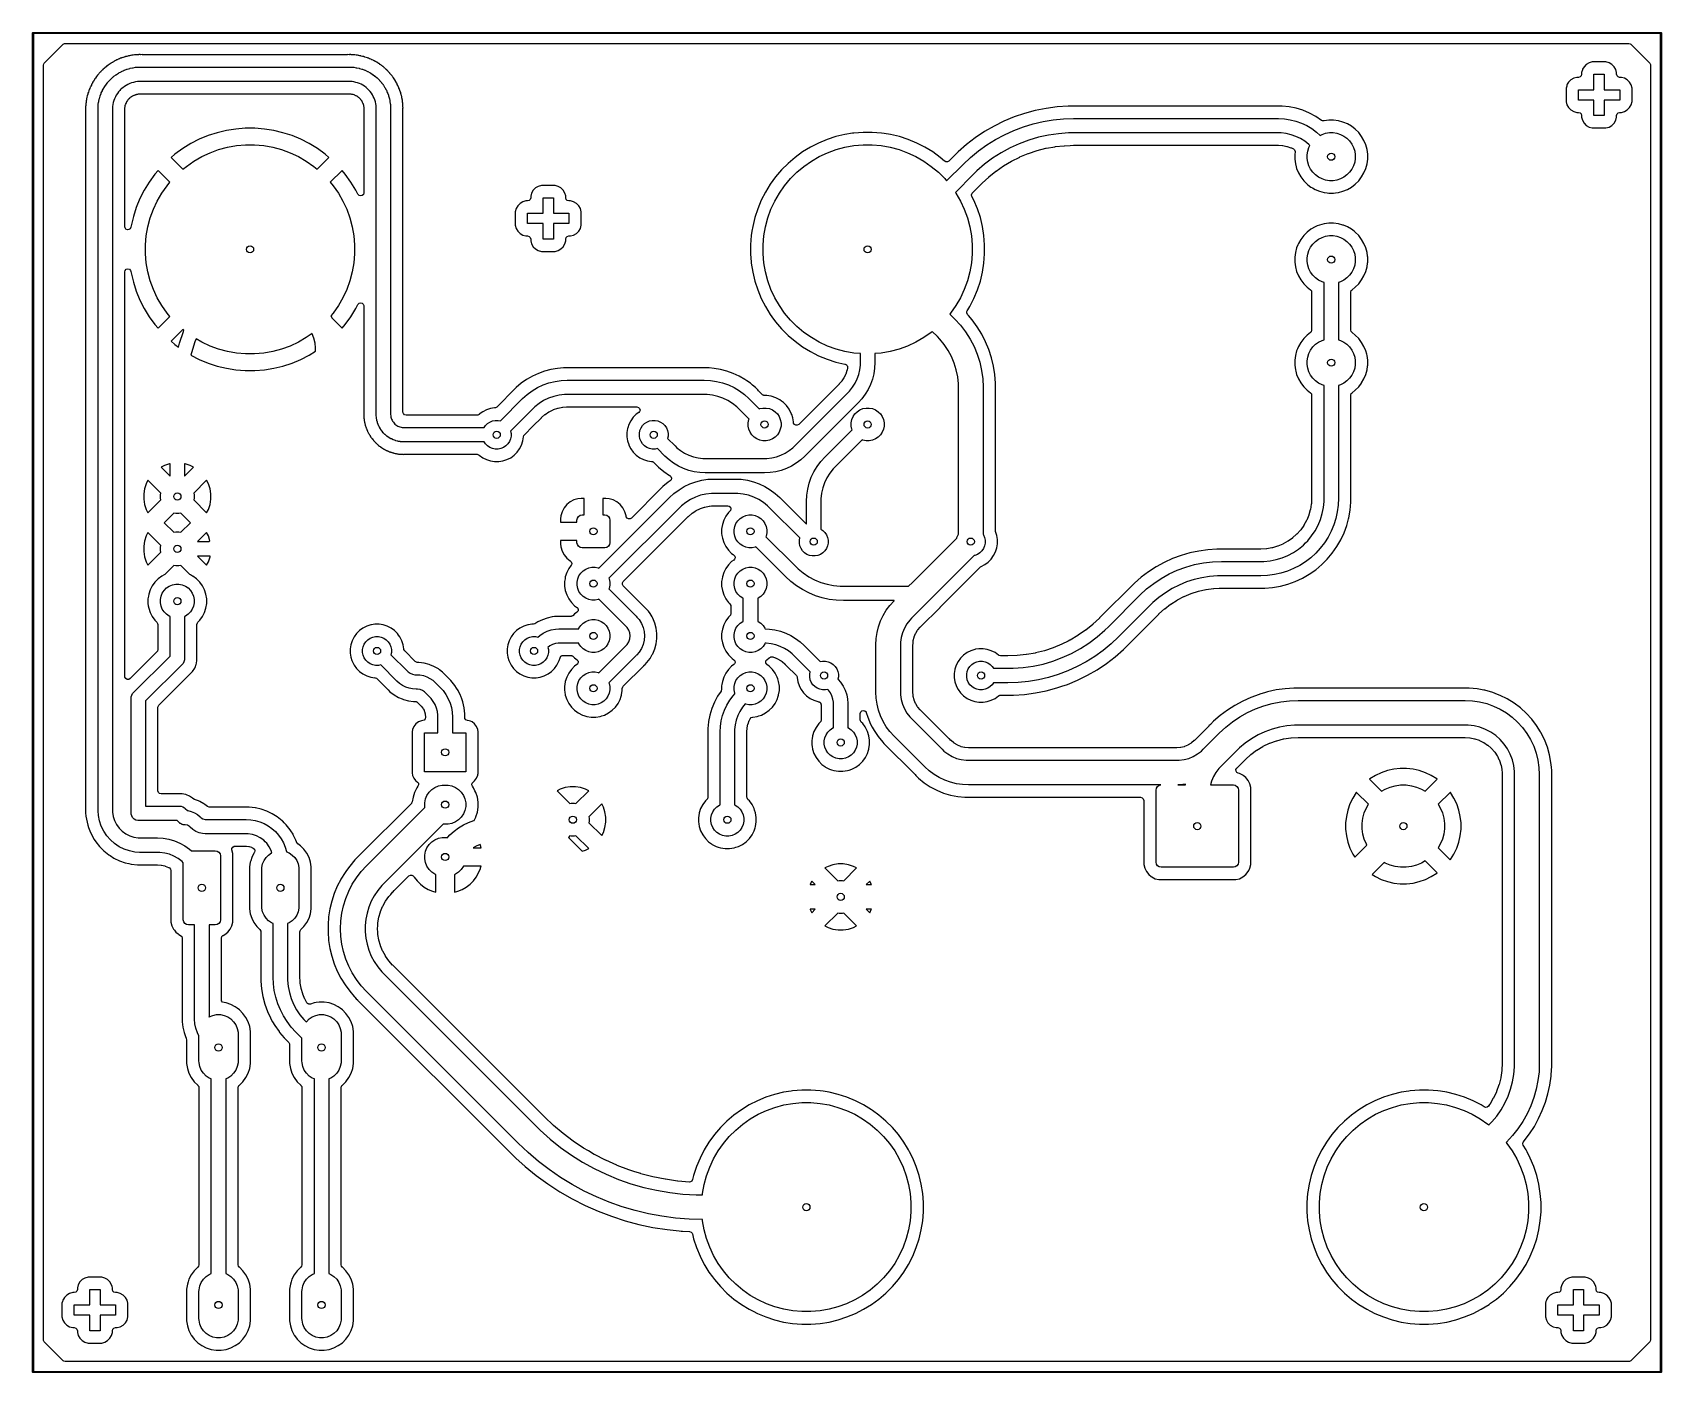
# Model space of a CAD drawing. Extents: x 2.78 to 5.89, y -4.63 to -2.07.
import ezdxf

# ---------------------------------------------------------------- set-up
doc = ezdxf.new("R2010")
doc.units = 0
doc.header["$MEASUREMENT"] = 0
doc.layers.add('BLACK', color=7, linetype='CONTINUOUS')

msp = doc.modelspace()

# ---------------------------------------------------------------- linework, layer by layer
at = {"layer": 'BLACK', "linetype": 'CONTINUOUS'}
for p, q in [((2.7781, -2.0689), (2.7782, -2.0686)), ((2.7781, -4.628), (2.7781, -2.0689)), ((2.7782, -2.0686), (2.7787, -2.068)), ((2.7787, -2.068), (2.7791, -2.068)), ((2.7791, -2.068), (5.8893, -2.068)), ((2.7801, -2.0699), (2.7801, -4.627)), ((5.8883, -2.0699), (2.7801, -2.0699)), ((5.8883, -4.627), (5.8883, -2.0699)), ((5.8893, -2.068), (5.8897, -2.068)), ((5.8897, -2.068), (5.8902, -2.0686)), ((5.8902, -2.0686), (5.8903, -2.0689)), ((5.8903, -2.0689), (5.8903, -4.628)), ((2.8005, -2.1263), (2.8364, -2.0904)), ((2.8364, -2.0904), (2.839, -2.0888)), ((2.839, -2.0888), (2.8405, -2.0886)), ((2.8405, -2.0886), (5.8278, -2.0886)), ((2.9488, -2.1162), (2.9482, -2.1165)), ((2.9508, -2.1156), (2.9488, -2.1162)), ((2.9488, -2.1162), (2.9488, -2.1162)), ((2.9509, -2.1156), (2.9508, -2.1156)), ((2.951, -2.1156), (2.9509, -2.1156)), ((2.9509, -2.1156), (2.9509, -2.1156)), ((2.9532, -2.1148), (2.951, -2.1156)), ((2.9543, -2.1146), (2.9532, -2.1148)), ((2.9546, -2.1145), (2.9543, -2.1146)), ((2.9553, -2.1142), (2.9546, -2.1145)), ((2.9559, -2.114), (2.9553, -2.1142)), ((2.958, -2.1135), (2.9559, -2.114)), ((2.9584, -2.1134), (2.958, -2.1135)), ((2.9604, -2.1128), (2.9584, -2.1134)), ((2.9611, -2.1127), (2.9604, -2.1128)), ((2.9616, -2.1126), (2.9611, -2.1127)), ((2.9618, -2.1126), (2.9616, -2.1126)), ((2.9622, -2.1126), (2.9618, -2.1126)), ((2.9632, -2.1122), (2.9622, -2.1126)), ((2.9655, -2.1119), (2.9632, -2.1122)), ((2.9656, -2.1118), (2.9655, -2.1119)), ((2.9657, -2.1118), (2.9656, -2.1118)), ((2.9678, -2.1114), (2.9657, -2.1118)), ((2.9684, -2.1114), (2.9678, -2.1114)), ((2.9678, -2.1114), (2.9678, -2.1114)), ((2.9699, -2.1112), (2.9684, -2.1114)), ((2.9705, -2.111), (2.9699, -2.1112)), ((2.9727, -2.1108), (2.9705, -2.111)), ((2.9705, -2.111), (2.9705, -2.111)), ((2.9731, -2.1108), (2.9727, -2.1108)), ((2.9752, -2.1105), (2.9731, -2.1108)), ((2.9758, -2.1105), (2.9752, -2.1105)), ((2.9752, -2.1105), (2.9752, -2.1105)), ((2.9773, -2.1104), (2.9758, -2.1105)), ((2.9777, -2.1103), (2.9773, -2.1104)), ((2.9798, -2.1103), (2.9777, -2.1103)), ((2.9777, -2.1103), (2.9777, -2.1103)), ((2.98, -2.1103), (2.9798, -2.1103)), ((2.9803, -2.1103), (2.98, -2.1103)), ((2.98, -2.1103), (2.98, -2.1103)), ((2.9804, -2.1103), (2.9803, -2.1103)), ((2.9806, -2.1103), (2.9804, -2.1103)), ((2.9807, -2.1103), (2.9806, -2.1103)), ((2.9808, -2.1102), (2.9807, -2.1103)), ((2.981, -2.1102), (2.9808, -2.1102)), ((2.9827, -2.1101), (2.981, -2.1102)), ((2.9835, -2.1102), (2.9827, -2.1101)), ((2.9827, -2.1101), (2.9827, -2.1101)), ((2.9842, -2.1103), (2.9835, -2.1102)), ((2.9874, -2.1102), (2.9842, -2.1103)), ((2.9842, -2.1103), (2.9842, -2.1103)), ((2.9842, -2.1103), (2.9842, -2.1103)), ((2.9876, -2.1103), (2.9874, -2.1102)), ((2.988, -2.1103), (2.9876, -2.1103)), ((3.379, -2.1103), (2.988, -2.1103)), ((3.3795, -2.1102), (3.379, -2.1103)), ((3.3796, -2.1102), (3.3795, -2.1102)), ((3.3827, -2.1103), (3.3796, -2.1102)), ((3.3796, -2.1102), (3.3796, -2.1102)), ((3.3796, -2.1102), (3.3796, -2.1102)), ((3.3796, -2.1102), (3.3796, -2.1102)), ((3.3835, -2.1102), (3.3827, -2.1103)), ((3.3843, -2.1101), (3.3835, -2.1102)), ((3.3861, -2.1102), (3.3843, -2.1101)), ((3.3843, -2.1101), (3.3843, -2.1101)), ((3.3862, -2.1103), (3.3861, -2.1102)), ((3.3864, -2.1103), (3.3862, -2.1103)), ((3.3862, -2.1103), (3.3862, -2.1103)), ((3.3866, -2.1103), (3.3864, -2.1103)), ((3.3867, -2.1103), (3.3866, -2.1103)), ((3.387, -2.1103), (3.3867, -2.1103)), ((3.3872, -2.1103), (3.387, -2.1103)), ((3.3893, -2.1103), (3.3872, -2.1103)), ((3.3896, -2.1104), (3.3893, -2.1103)), ((3.3901, -2.1104), (3.3896, -2.1104)), ((3.3903, -2.1105), (3.3901, -2.1104)), ((3.3907, -2.1105), (3.3903, -2.1105)), ((3.3916, -2.1105), (3.3907, -2.1105)), ((3.3939, -2.1108), (3.3916, -2.1105)), ((3.394, -2.1108), (3.3939, -2.1108)), ((3.3941, -2.1108), (3.394, -2.1108)), ((3.3963, -2.111), (3.3941, -2.1108)), ((3.3968, -2.1111), (3.3963, -2.111)), ((3.3963, -2.111), (3.3963, -2.111)), ((3.3963, -2.111), (3.3963, -2.111)), ((3.3983, -2.1113), (3.3968, -2.1111)), ((3.3968, -2.1111), (3.3968, -2.1111)), ((3.3989, -2.1114), (3.3983, -2.1113)), ((3.401, -2.1118), (3.3989, -2.1114)), ((3.3989, -2.1114), (3.3989, -2.1114)), ((3.4014, -2.1119), (3.401, -2.1118)), ((3.4035, -2.1122), (3.4014, -2.1119)), ((3.4041, -2.1124), (3.4035, -2.1122)), ((3.4046, -2.1125), (3.4041, -2.1124)), ((3.4047, -2.1126), (3.4046, -2.1125)), ((3.4051, -2.1127), (3.4047, -2.1126)), ((3.4061, -2.1128), (3.4051, -2.1127)), ((3.4083, -2.1134), (3.4061, -2.1128)), ((3.4085, -2.1134), (3.4083, -2.1134)), ((3.4086, -2.1135), (3.4085, -2.1134)), ((3.4101, -2.1138), (3.4086, -2.1135)), ((3.4107, -2.1139), (3.4101, -2.1138)), ((3.4112, -2.1142), (3.4107, -2.1139)), ((3.4117, -2.1143), (3.4112, -2.1142)), ((3.4118, -2.1144), (3.4117, -2.1143)), ((3.4122, -2.1145), (3.4118, -2.1144)), ((3.4132, -2.1147), (3.4122, -2.1145)), ((3.4154, -2.1155), (3.4132, -2.1147)), ((3.4156, -2.1155), (3.4154, -2.1155)), ((3.4177, -2.1161), (3.4156, -2.1155)), ((3.4156, -2.1155), (3.4156, -2.1155)), ((3.4181, -2.1164), (3.4177, -2.1161)), ((3.4177, -2.1161), (3.4177, -2.1161)), ((5.8278, -2.0886), (5.8308, -2.0894)), ((5.8308, -2.0894), (5.832, -2.0904)), ((5.832, -2.0904), (5.8679, -2.1263)), ((2.7988, -2.1304), (2.7996, -2.1275)), ((2.7988, -2.2135), (2.7988, -2.1304)), ((2.7996, -2.1275), (2.8005, -2.1263)), ((2.904, -2.1473), (2.9027, -2.149)), ((2.9044, -2.147), (2.904, -2.1473)), ((2.904, -2.1473), (2.904, -2.1473)), ((2.9054, -2.1458), (2.9044, -2.147)), ((2.9056, -2.1455), (2.9054, -2.1458)), ((2.9071, -2.1439), (2.9056, -2.1455)), ((2.9056, -2.1455), (2.9056, -2.1455)), ((2.9073, -2.1437), (2.9071, -2.1439)), ((2.9074, -2.1437), (2.9073, -2.1437)), ((2.9076, -2.1434), (2.9074, -2.1437)), ((2.9077, -2.1433), (2.9076, -2.1434)), ((2.9079, -2.1431), (2.9077, -2.1433)), ((2.908, -2.1429), (2.9079, -2.1431)), ((2.9081, -2.1429), (2.908, -2.1429)), ((2.909, -2.1418), (2.9081, -2.1429)), ((2.9095, -2.1414), (2.909, -2.1418)), ((2.909, -2.1418), (2.909, -2.1418)), ((2.9106, -2.1403), (2.9095, -2.1414)), ((2.911, -2.1398), (2.9106, -2.1403)), ((2.9121, -2.1389), (2.911, -2.1398)), ((2.911, -2.1398), (2.911, -2.1398)), ((2.9122, -2.1387), (2.9121, -2.1389)), ((2.9121, -2.1389), (2.9121, -2.1389)), ((2.9121, -2.1389), (2.9121, -2.1389)), ((2.9124, -2.1385), (2.9122, -2.1387)), ((2.9126, -2.1384), (2.9124, -2.1385)), ((2.9129, -2.1382), (2.9126, -2.1384)), ((2.9131, -2.138), (2.9129, -2.1382)), ((2.9147, -2.1364), (2.9131, -2.138)), ((2.915, -2.1362), (2.9147, -2.1364)), ((2.9147, -2.1364), (2.9147, -2.1364)), ((2.9154, -2.1359), (2.915, -2.1362)), ((2.9156, -2.1358), (2.9154, -2.1359)), ((2.9159, -2.1355), (2.9156, -2.1358)), ((2.9165, -2.1348), (2.9159, -2.1355)), ((2.9184, -2.1334), (2.9165, -2.1348)), ((2.9185, -2.1333), (2.9184, -2.1334)), ((2.9202, -2.1318), (2.9185, -2.1333)), ((2.9185, -2.1333), (2.9185, -2.1333)), ((2.9207, -2.1315), (2.9202, -2.1318)), ((2.9212, -2.1312), (2.9207, -2.1315)), ((2.9213, -2.1312), (2.9212, -2.1312)), ((2.9216, -2.1309), (2.9213, -2.1312)), ((2.9224, -2.1302), (2.9216, -2.1309)), ((2.9243, -2.1289), (2.9224, -2.1302)), ((2.9245, -2.1288), (2.9243, -2.1289)), ((2.9263, -2.1275), (2.9245, -2.1288)), ((2.9245, -2.1288), (2.9245, -2.1288)), ((2.9269, -2.1272), (2.9263, -2.1275)), ((2.9273, -2.1269), (2.9269, -2.1272)), ((2.9274, -2.1269), (2.9273, -2.1269)), ((2.9278, -2.1267), (2.9274, -2.1269)), ((2.9286, -2.126), (2.9278, -2.1267)), ((2.9306, -2.1249), (2.9286, -2.126)), ((2.9308, -2.1248), (2.9306, -2.1249)), ((2.9326, -2.1236), (2.9308, -2.1248)), ((2.9308, -2.1248), (2.9308, -2.1248)), ((2.9333, -2.1234), (2.9326, -2.1236)), ((2.9337, -2.1231), (2.9333, -2.1234)), ((2.9339, -2.1231), (2.9337, -2.1231)), ((2.9342, -2.1229), (2.9339, -2.1231)), ((2.9351, -2.1223), (2.9342, -2.1229)), ((2.9372, -2.1213), (2.9351, -2.1223)), ((2.9374, -2.1212), (2.9372, -2.1213)), ((2.9393, -2.1202), (2.9374, -2.1212)), ((2.9374, -2.1212), (2.9374, -2.1212)), ((2.9383, -2.1481), (2.9423, -2.1455)), ((2.9399, -2.12), (2.9393, -2.1202)), ((2.9393, -2.1202), (2.9393, -2.1202)), ((2.9412, -2.1194), (2.9399, -2.12)), ((2.9418, -2.119), (2.9412, -2.1194)), ((2.9438, -2.1183), (2.9418, -2.119)), ((2.9418, -2.119), (2.9418, -2.119)), ((2.9423, -2.1455), (2.9427, -2.1452)), ((2.9427, -2.1452), (2.9432, -2.145)), ((2.9432, -2.145), (2.9474, -2.1427)), ((2.9439, -2.1182), (2.9438, -2.1183)), ((2.944, -2.1182), (2.9439, -2.1182)), ((2.9439, -2.1182), (2.9439, -2.1182)), ((2.9462, -2.1172), (2.944, -2.1182)), ((2.9472, -2.117), (2.9462, -2.1172)), ((2.9476, -2.1168), (2.9472, -2.117)), ((2.9474, -2.1427), (2.9478, -2.1425)), ((2.9482, -2.1165), (2.9476, -2.1168)), ((2.9478, -2.1425), (2.9483, -2.1422)), ((2.9483, -2.1422), (2.9526, -2.1402)), ((2.9526, -2.1402), (2.9531, -2.1401)), ((2.9531, -2.1401), (2.9535, -2.1399)), ((2.9535, -2.1399), (2.958, -2.1382)), ((2.958, -2.1382), (2.9585, -2.1381)), ((2.9585, -2.1381), (2.959, -2.1379)), ((2.959, -2.1379), (2.9636, -2.1365)), ((2.9636, -2.1365), (2.964, -2.1364)), ((2.964, -2.1364), (2.9645, -2.1363)), ((2.9645, -2.1363), (2.9692, -2.1353)), ((2.9692, -2.1353), (2.9697, -2.1352)), ((2.9697, -2.1352), (2.9702, -2.1351)), ((2.9702, -2.1351), (2.9749, -2.1344)), ((2.9749, -2.1344), (2.9754, -2.1344)), ((2.9754, -2.1344), (2.9759, -2.1343)), ((2.9759, -2.1343), (2.9807, -2.134)), ((2.9807, -2.134), (2.9811, -2.134)), ((2.9811, -2.134), (2.9816, -2.1339)), ((2.9816, -2.1339), (2.984, -2.1339)), ((2.984, -2.1339), (2.984, -2.1339)), ((2.984, -2.1339), (2.9841, -2.1339)), ((2.9841, -2.1339), (3.3829, -2.1339)), ((3.3829, -2.1339), (3.383, -2.1339)), ((3.383, -2.1339), (3.383, -2.1339)), ((3.383, -2.1339), (3.3854, -2.1339)), ((3.3854, -2.1339), (3.3858, -2.134)), ((3.3858, -2.134), (3.3862, -2.134)), ((3.3862, -2.134), (3.3909, -2.1343)), ((3.3909, -2.1343), (3.3914, -2.1344)), ((3.3914, -2.1344), (3.3919, -2.1344)), ((3.3919, -2.1344), (3.3965, -2.1351)), ((3.3965, -2.1351), (3.397, -2.1352)), ((3.397, -2.1352), (3.3975, -2.1352)), ((3.3975, -2.1352), (3.402, -2.1362)), ((3.402, -2.1362), (3.4025, -2.1364)), ((3.4025, -2.1364), (3.403, -2.1365)), ((3.403, -2.1365), (3.4075, -2.1378)), ((3.4075, -2.1378), (3.4079, -2.138)), ((3.4079, -2.138), (3.4084, -2.1381)), ((3.4084, -2.1381), (3.4128, -2.1397)), ((3.4128, -2.1397), (3.4132, -2.1399)), ((3.4132, -2.1399), (3.4137, -2.1401)), ((3.4137, -2.1401), (3.4179, -2.1421)), ((3.4179, -2.1421), (3.4184, -2.1423)), ((3.4182, -2.1164), (3.4181, -2.1164)), ((3.4196, -2.1169), (3.4182, -2.1164)), ((3.4184, -2.1423), (3.4188, -2.1425)), ((3.4188, -2.1425), (3.4229, -2.1447)), ((3.4202, -2.1171), (3.4196, -2.1169)), ((3.4221, -2.118), (3.4202, -2.1171)), ((3.4202, -2.1171), (3.4202, -2.1171)), ((3.4222, -2.118), (3.4221, -2.118)), ((3.4223, -2.1181), (3.4222, -2.118)), ((3.4222, -2.118), (3.4222, -2.118)), ((3.4245, -2.1189), (3.4223, -2.1181)), ((3.4229, -2.1447), (3.4233, -2.145)), ((3.4233, -2.145), (3.4238, -2.1452)), ((3.4238, -2.1452), (3.4277, -2.1478)), ((3.4254, -2.1194), (3.4245, -2.1189)), ((3.4257, -2.1196), (3.4254, -2.1194)), ((3.4263, -2.1198), (3.4257, -2.1196)), ((3.4269, -2.12), (3.4263, -2.1198)), ((3.4288, -2.121), (3.4269, -2.12)), ((3.4292, -2.1212), (3.4288, -2.121)), ((3.4311, -2.1221), (3.4292, -2.1212)), ((3.4316, -2.1224), (3.4311, -2.1221)), ((3.4311, -2.1221), (3.4311, -2.1221)), ((3.432, -2.1227), (3.4316, -2.1224)), ((3.4322, -2.1228), (3.432, -2.1227)), ((3.4325, -2.123), (3.4322, -2.1228)), ((3.4335, -2.1234), (3.4325, -2.123)), ((3.4354, -2.1246), (3.4335, -2.1234)), ((3.4356, -2.1247), (3.4354, -2.1246)), ((3.4375, -2.1257), (3.4356, -2.1247)), ((3.4356, -2.1247), (3.4356, -2.1247)), ((3.438, -2.1261), (3.4375, -2.1257)), ((3.4384, -2.1264), (3.438, -2.1261)), ((3.4385, -2.1265), (3.4384, -2.1264)), ((3.4388, -2.1268), (3.4385, -2.1265)), ((3.4397, -2.1272), (3.4388, -2.1268)), ((3.4416, -2.1286), (3.4397, -2.1272)), ((3.4417, -2.1287), (3.4416, -2.1286)), ((3.4418, -2.1287), (3.4417, -2.1287)), ((3.4436, -2.1299), (3.4418, -2.1287)), ((3.444, -2.1303), (3.4436, -2.1299)), ((3.4452, -2.1312), (3.444, -2.1303)), ((3.4457, -2.1315), (3.4452, -2.1312)), ((3.4462, -2.1318), (3.4457, -2.1315)), ((3.4457, -2.1315), (3.4457, -2.1315)), ((3.4457, -2.1315), (3.4457, -2.1315)), ((3.4473, -2.1329), (3.4462, -2.1318)), ((3.4477, -2.1331), (3.4473, -2.1329)), ((3.4494, -2.1344), (3.4477, -2.1331)), ((3.4497, -2.1348), (3.4494, -2.1344)), ((3.4494, -2.1344), (3.4494, -2.1344)), ((3.4508, -2.1358), (3.4497, -2.1348)), ((3.4511, -2.1359), (3.4508, -2.1358)), ((3.4527, -2.1374), (3.4511, -2.1359)), ((3.4531, -2.1378), (3.4527, -2.1374)), ((3.4533, -2.138), (3.4531, -2.1378)), ((3.4531, -2.1378), (3.4531, -2.1378)), ((3.4534, -2.1381), (3.4533, -2.138)), ((3.4533, -2.138), (3.4533, -2.138)), ((3.4533, -2.138), (3.4533, -2.138)), ((3.4536, -2.1383), (3.4534, -2.1381)), ((3.4534, -2.1381), (3.4534, -2.1381)), ((3.4534, -2.1381), (3.4534, -2.1381)), ((3.4548, -2.1393), (3.4536, -2.1383)), ((3.4554, -2.1401), (3.4548, -2.1393)), ((3.4557, -2.1404), (3.4554, -2.1401)), ((3.4562, -2.1409), (3.4557, -2.1404)), ((3.4564, -2.141), (3.4562, -2.1409)), ((3.4565, -2.1411), (3.4564, -2.141)), ((3.4567, -2.1412), (3.4565, -2.1411)), ((3.4576, -2.1423), (3.4567, -2.1412)), ((3.4577, -2.1423), (3.4576, -2.1423)), ((3.4578, -2.1425), (3.4577, -2.1423)), ((3.4577, -2.1423), (3.4577, -2.1423)), ((3.458, -2.1427), (3.4578, -2.1425)), ((3.4581, -2.1429), (3.458, -2.1427)), ((3.4584, -2.1432), (3.4581, -2.1429)), ((3.4586, -2.1434), (3.4584, -2.1432)), ((3.4601, -2.1449), (3.4586, -2.1434)), ((3.4603, -2.1452), (3.4601, -2.1449)), ((3.4606, -2.1456), (3.4603, -2.1452)), ((3.4607, -2.1457), (3.4606, -2.1456)), ((3.461, -2.1461), (3.4607, -2.1457)), ((3.4616, -2.1467), (3.461, -2.1461)), ((3.463, -2.1485), (3.4616, -2.1467)), ((5.7392, -2.1389), (5.7377, -2.1446)), ((5.7377, -2.1446), (5.7377, -2.1477)), ((5.7393, -2.1386), (5.7392, -2.1389)), ((5.7396, -2.1381), (5.7393, -2.1386)), ((5.7424, -2.1332), (5.7396, -2.1381)), ((5.7468, -2.1288), (5.7424, -2.1332)), ((5.7522, -2.1257), (5.7468, -2.1288)), ((5.7582, -2.124), (5.7522, -2.1257)), ((5.7522, -2.1257), (5.7522, -2.1257)), ((5.7522, -2.1257), (5.7522, -2.1257)), ((5.7645, -2.124), (5.7582, -2.124)), ((5.7841, -2.124), (5.7645, -2.124)), ((5.7902, -2.1257), (5.7841, -2.124)), ((5.7956, -2.1288), (5.7902, -2.1257)), ((5.8, -2.1332), (5.7956, -2.1288)), ((5.8031, -2.1386), (5.8, -2.1332)), ((5.8047, -2.1446), (5.8031, -2.1386)), ((5.8047, -2.1477), (5.8047, -2.1446)), ((5.8047, -2.1446), (5.8047, -2.1446)), ((5.8679, -2.1263), (5.8694, -2.1289)), ((5.8694, -2.1289), (5.8696, -2.1304)), ((5.8696, -2.1304), (5.8696, -4.5665)), ((2.8862, -2.1776), (2.8857, -2.179)), ((2.8864, -2.177), (2.8862, -2.1776)), ((2.8873, -2.175), (2.8864, -2.177)), ((2.8864, -2.177), (2.8864, -2.177)), ((2.8874, -2.1748), (2.8873, -2.175)), ((2.8873, -2.175), (2.8873, -2.175)), ((2.8873, -2.175), (2.8873, -2.175)), ((2.8882, -2.1726), (2.8874, -2.1748)), ((2.8887, -2.1717), (2.8882, -2.1726)), ((2.8889, -2.1714), (2.8887, -2.1717)), ((2.8891, -2.1707), (2.8889, -2.1714)), ((2.8893, -2.1701), (2.8891, -2.1707)), ((2.8904, -2.1682), (2.8893, -2.1701)), ((2.8905, -2.168), (2.8904, -2.1682)), ((2.8904, -2.1682), (2.8904, -2.1682)), ((2.8904, -2.1682), (2.8904, -2.1682)), ((2.8914, -2.1659), (2.8905, -2.168)), ((2.8921, -2.165), (2.8914, -2.1659)), ((2.8923, -2.1647), (2.8921, -2.165)), ((2.8925, -2.1641), (2.8923, -2.1647)), ((2.8928, -2.1635), (2.8925, -2.1641)), ((2.8939, -2.1617), (2.8928, -2.1635)), ((2.8928, -2.1635), (2.8928, -2.1635)), ((2.8942, -2.1613), (2.8939, -2.1617)), ((2.8952, -2.1594), (2.8942, -2.1613)), ((2.8956, -2.1589), (2.8952, -2.1594)), ((2.8952, -2.1594), (2.8952, -2.1594)), ((2.8959, -2.1585), (2.8956, -2.1589)), ((2.896, -2.1584), (2.8959, -2.1585)), ((2.8962, -2.158), (2.896, -2.1584)), ((2.8967, -2.1571), (2.8962, -2.158)), ((2.8981, -2.1552), (2.8967, -2.1571)), ((2.8982, -2.1551), (2.8981, -2.1552)), ((2.8994, -2.1532), (2.8982, -2.155)), ((2.8982, -2.155), (2.8982, -2.1551)), ((2.8998, -2.1527), (2.8994, -2.1532)), ((2.9007, -2.1516), (2.8998, -2.1527)), ((2.901, -2.151), (2.9007, -2.1516)), ((2.9024, -2.1494), (2.901, -2.151)), ((2.901, -2.151), (2.901, -2.151)), ((2.9027, -2.149), (2.9024, -2.1494)), ((2.9117, -2.1786), (2.9119, -2.1782)), ((2.9119, -2.1782), (2.9142, -2.174)), ((2.9142, -2.174), (2.9144, -2.1736)), ((2.9144, -2.1736), (2.9147, -2.1731)), ((2.9147, -2.1731), (2.9173, -2.1691)), ((2.9173, -2.1691), (2.9175, -2.1687)), ((2.9175, -2.1687), (2.9178, -2.1683)), ((2.9178, -2.1683), (2.9207, -2.1644)), ((2.9207, -2.1644), (2.921, -2.1641)), ((2.921, -2.1641), (2.9213, -2.1637)), ((2.9213, -2.1637), (2.9245, -2.1601)), ((2.9245, -2.1601), (2.9248, -2.1597)), ((2.9248, -2.1597), (2.925, -2.1594)), ((2.925, -2.1594), (2.9267, -2.1577)), ((2.9267, -2.1577), (2.9268, -2.1576)), ((2.9268, -2.1576), (2.9269, -2.1575)), ((2.9269, -2.1575), (2.9286, -2.1559)), ((2.9286, -2.1559), (2.9289, -2.1556)), ((2.9289, -2.1556), (2.9292, -2.1553)), ((2.9292, -2.1553), (2.9329, -2.1521)), ((2.9329, -2.1521), (2.9333, -2.1518)), ((2.9333, -2.1518), (2.9336, -2.1515)), ((2.9336, -2.1515), (2.9375, -2.1486)), ((2.9375, -2.1486), (2.9379, -2.1484)), ((2.9379, -2.1484), (2.9383, -2.1481)), ((2.945, -2.1784), (2.9425, -2.1814)), ((2.9463, -2.1771), (2.945, -2.1784)), ((2.9476, -2.1758), (2.9463, -2.1771)), ((2.9505, -2.1733), (2.9476, -2.1758)), ((2.9536, -2.171), (2.9505, -2.1733)), ((2.9568, -2.1689), (2.9536, -2.171)), ((2.9602, -2.1671), (2.9568, -2.1689)), ((2.9636, -2.1655), (2.9602, -2.1671)), ((2.9672, -2.1642), (2.9636, -2.1655)), ((2.9709, -2.1631), (2.9672, -2.1642)), ((2.9746, -2.1623), (2.9709, -2.1631)), ((2.9784, -2.1618), (2.9746, -2.1623)), ((2.9822, -2.1615), (2.9784, -2.1618)), ((2.9841, -2.1615), (2.9822, -2.1615)), ((3.3829, -2.1615), (2.9841, -2.1615)), ((3.3847, -2.1615), (3.3829, -2.1615)), ((3.3884, -2.1617), (3.3847, -2.1615)), ((3.3921, -2.1623), (3.3884, -2.1617)), ((3.3957, -2.1631), (3.3921, -2.1623)), ((3.3992, -2.1641), (3.3957, -2.1631)), ((3.4027, -2.1654), (3.3992, -2.1641)), ((3.4061, -2.1669), (3.4027, -2.1654)), ((3.4093, -2.1687), (3.4061, -2.1669)), ((3.4124, -2.1707), (3.4093, -2.1687)), ((3.4153, -2.1729), (3.4124, -2.1707)), ((3.4182, -2.1753), (3.4153, -2.1729)), ((3.4195, -2.1766), (3.4182, -2.1753)), ((3.4207, -2.1779), (3.4195, -2.1766)), ((3.4232, -2.1807), (3.4207, -2.1779)), ((3.4277, -2.1478), (3.4281, -2.1481)), ((3.4281, -2.1481), (3.4285, -2.1483)), ((3.4285, -2.1483), (3.4323, -2.1511)), ((3.4323, -2.1511), (3.4326, -2.1514)), ((3.4326, -2.1514), (3.433, -2.1517)), ((3.433, -2.1517), (3.4366, -2.1548)), ((3.4366, -2.1548), (3.4369, -2.1551)), ((3.4369, -2.1551), (3.4372, -2.1554)), ((3.4372, -2.1554), (3.4388, -2.157)), ((3.4388, -2.157), (3.4389, -2.1571)), ((3.4389, -2.1571), (3.439, -2.1572)), ((3.439, -2.1572), (3.4407, -2.1589)), ((3.4407, -2.1589), (3.4409, -2.1592)), ((3.4409, -2.1592), (3.4412, -2.1595)), ((3.4412, -2.1595), (3.4443, -2.163)), ((3.4443, -2.163), (3.4446, -2.1634)), ((3.4446, -2.1634), (3.4449, -2.1638)), ((3.4449, -2.1638), (3.4477, -2.1675)), ((3.4477, -2.1675), (3.448, -2.1679)), ((3.448, -2.1679), (3.4483, -2.1683)), ((3.4483, -2.1683), (3.4508, -2.1723)), ((3.4508, -2.1723), (3.451, -2.1727)), ((3.451, -2.1727), (3.4513, -2.1731)), ((3.4513, -2.1731), (3.4536, -2.1772)), ((3.4536, -2.1772), (3.4538, -2.1777)), ((3.4538, -2.1777), (3.454, -2.1781)), ((3.454, -2.1781), (3.4559, -2.1823)), ((3.4631, -2.1486), (3.463, -2.1485)), ((3.4632, -2.1487), (3.4631, -2.1486)), ((3.4638, -2.1494), (3.4632, -2.1487)), ((3.4646, -2.1503), (3.4638, -2.1494)), ((3.4649, -2.1509), (3.4646, -2.1503)), ((3.4658, -2.152), (3.4649, -2.1509)), ((3.466, -2.1522), (3.4658, -2.152)), ((3.4662, -2.1525), (3.466, -2.1522)), ((3.4673, -2.1543), (3.4662, -2.1525)), ((3.4674, -2.1543), (3.4673, -2.1543)), ((3.4675, -2.1545), (3.4674, -2.1543)), ((3.4674, -2.1543), (3.4674, -2.1543)), ((3.4689, -2.1563), (3.4675, -2.1545)), ((3.4693, -2.1572), (3.4689, -2.1563)), ((3.4695, -2.1576), (3.4693, -2.1572)), ((3.4699, -2.1581), (3.4695, -2.1576)), ((3.4703, -2.1585), (3.4699, -2.1581)), ((3.4713, -2.1604), (3.4703, -2.1585)), ((3.4714, -2.1605), (3.4713, -2.1604)), ((3.4714, -2.1606), (3.4714, -2.1605)), ((3.4714, -2.1605), (3.4714, -2.1605)), ((3.4727, -2.1626), (3.4714, -2.1606)), ((3.4731, -2.1635), (3.4727, -2.1626)), ((3.4733, -2.1639), (3.4731, -2.1635)), ((3.4736, -2.1644), (3.4733, -2.1639)), ((3.474, -2.1649), (3.4736, -2.1644)), ((3.4749, -2.1669), (3.474, -2.1649)), ((3.475, -2.1671), (3.4749, -2.1669)), ((3.4749, -2.1669), (3.4749, -2.1669)), ((3.4749, -2.1669), (3.4749, -2.1669)), ((3.4761, -2.1691), (3.475, -2.1671)), ((3.4764, -2.1701), (3.4761, -2.1691)), ((3.4765, -2.1704), (3.4764, -2.1701)), ((3.4769, -2.171), (3.4765, -2.1704)), ((3.4772, -2.1715), (3.4769, -2.171)), ((3.4779, -2.1735), (3.4772, -2.1715)), ((3.4772, -2.1715), (3.4772, -2.1715)), ((3.4772, -2.1715), (3.4772, -2.1715)), ((3.4781, -2.1739), (3.4779, -2.1735)), ((3.4782, -2.1741), (3.4781, -2.1739)), ((3.479, -2.1759), (3.4782, -2.1741)), ((3.4791, -2.1766), (3.479, -2.1759)), ((3.4792, -2.1767), (3.4791, -2.1766)), ((3.4796, -2.1778), (3.4792, -2.1767)), ((3.4799, -2.1784), (3.4796, -2.1778)), ((3.4805, -2.1804), (3.4799, -2.1784)), ((5.7093, -2.1701), (5.7082, -2.1741)), ((5.7082, -2.1741), (5.7082, -2.2)), ((5.7098, -2.1681), (5.7093, -2.1701)), ((5.7105, -2.1669), (5.7098, -2.1681)), ((5.7129, -2.1627), (5.7105, -2.1669)), ((5.7173, -2.1583), (5.7129, -2.1627)), ((5.7227, -2.1552), (5.7173, -2.1583)), ((5.7287, -2.1536), (5.7227, -2.1552)), ((5.7227, -2.1552), (5.7227, -2.1552)), ((5.7227, -2.1552), (5.7227, -2.1552)), ((5.7318, -2.1536), (5.7287, -2.1536)), ((5.7348, -2.1528), (5.7318, -2.1536)), ((5.7318, -2.1969), (5.7318, -2.1772)), ((5.7318, -2.1772), (5.7614, -2.1772)), ((5.7369, -2.1506), (5.7348, -2.1528)), ((5.7377, -2.1477), (5.7369, -2.1506)), ((5.7614, -2.1772), (5.7614, -2.1477)), ((5.7614, -2.1477), (5.781, -2.1477)), ((5.781, -2.1477), (5.781, -2.1772)), ((5.781, -2.1772), (5.8106, -2.1772)), ((5.8055, -2.1506), (5.8047, -2.1477)), ((5.8076, -2.1528), (5.8055, -2.1506)), ((5.8105, -2.1536), (5.8076, -2.1528)), ((5.8137, -2.1536), (5.8105, -2.1536)), ((5.8106, -2.1772), (5.8106, -2.1969)), ((5.8197, -2.1552), (5.8137, -2.1536)), ((5.8251, -2.1583), (5.8197, -2.1552)), ((5.8295, -2.1627), (5.8251, -2.1583)), ((5.8326, -2.1681), (5.8295, -2.1627)), ((5.8342, -2.1741), (5.8326, -2.1681)), ((5.8342, -2.2), (5.8342, -2.1741)), ((2.8797, -2.2077), (2.8795, -2.2085)), ((2.8795, -2.2085), (2.8795, -2.2108)), ((2.88, -2.2039), (2.8797, -2.206)), ((2.8797, -2.206), (2.8797, -2.206)), ((2.8797, -2.206), (2.8797, -2.2066)), ((2.8797, -2.2066), (2.8797, -2.2073)), ((2.8797, -2.2073), (2.8797, -2.2077)), ((2.8802, -2.2014), (2.88, -2.2037)), ((2.88, -2.2037), (2.88, -2.2039)), ((2.88, -2.2039), (2.88, -2.2039)), ((2.88, -2.2039), (2.88, -2.2039)), ((2.8804, -2.2003), (2.8802, -2.2014)), ((2.8805, -2.1999), (2.8804, -2.2003)), ((2.8806, -2.1986), (2.8805, -2.1993)), ((2.8805, -2.1993), (2.8805, -2.1999)), ((2.881, -2.1965), (2.8806, -2.1986)), ((2.8806, -2.1986), (2.8806, -2.1986)), ((2.8811, -2.1963), (2.881, -2.1965)), ((2.881, -2.1965), (2.881, -2.1965)), ((2.881, -2.1965), (2.881, -2.1965)), ((2.8814, -2.194), (2.8811, -2.1963)), ((2.8817, -2.193), (2.8814, -2.194)), ((2.8818, -2.1926), (2.8817, -2.193)), ((2.8819, -2.1919), (2.8818, -2.1926)), ((2.882, -2.1913), (2.8819, -2.1919)), ((2.8826, -2.1892), (2.882, -2.1913)), ((2.882, -2.1913), (2.882, -2.1913)), ((2.8827, -2.1888), (2.8826, -2.1892)), ((2.8831, -2.1867), (2.8827, -2.1888)), ((2.8834, -2.1861), (2.8831, -2.1867)), ((2.8836, -2.1856), (2.8834, -2.1861)), ((2.8838, -2.1851), (2.8836, -2.1855)), ((2.8836, -2.1855), (2.8836, -2.1856)), ((2.8839, -2.184), (2.8838, -2.1851)), ((2.8847, -2.1819), (2.8839, -2.184)), ((2.8848, -2.1817), (2.8847, -2.1819)), ((2.8854, -2.1796), (2.8848, -2.1816)), ((2.8848, -2.1816), (2.8848, -2.1817)), ((2.8857, -2.179), (2.8854, -2.1796)), ((2.9031, -2.2115), (2.9035, -2.2067)), ((2.9035, -2.2062), (2.9036, -2.2057)), ((2.9035, -2.2067), (2.9035, -2.2062)), ((2.9036, -2.2057), (2.9043, -2.201)), ((2.9043, -2.201), (2.9044, -2.2005)), ((2.9044, -2.2), (2.9055, -2.1953)), ((2.9044, -2.2005), (2.9044, -2.2)), ((2.9055, -2.1953), (2.9056, -2.1949)), ((2.9056, -2.1949), (2.9057, -2.1944)), ((2.9057, -2.1944), (2.9071, -2.1898)), ((2.9071, -2.1898), (2.9072, -2.1893)), ((2.9072, -2.1893), (2.9074, -2.1888)), ((2.9074, -2.1888), (2.909, -2.1843)), ((2.909, -2.1843), (2.9093, -2.1839)), ((2.9093, -2.1839), (2.9094, -2.1834)), ((2.9094, -2.1834), (2.9114, -2.1791)), ((2.9114, -2.1791), (2.9117, -2.1786)), ((2.9309, -2.2092), (2.9307, -2.213)), ((2.9315, -2.2054), (2.9309, -2.2092)), ((2.9323, -2.2017), (2.9315, -2.2054)), ((2.9334, -2.198), (2.9323, -2.2017)), ((2.9347, -2.1944), (2.9334, -2.198)), ((2.9363, -2.191), (2.9347, -2.1944)), ((2.9381, -2.1876), (2.9363, -2.191)), ((2.9402, -2.1844), (2.9381, -2.1876)), ((2.9425, -2.1814), (2.9402, -2.1844)), ((2.9547, -2.2098), (2.9548, -2.2094)), ((2.9548, -2.2094), (2.9549, -2.2088)), ((2.9549, -2.2088), (2.9552, -2.2077)), ((2.9552, -2.2077), (2.9553, -2.2073)), ((2.9553, -2.2073), (2.9558, -2.2057)), ((2.9553, -2.2073), (2.9553, -2.2073)), ((2.9558, -2.2057), (2.9559, -2.2053)), ((2.9559, -2.2053), (2.956, -2.2049)), ((2.956, -2.2049), (2.9565, -2.2037)), ((2.9565, -2.2037), (2.9566, -2.2033)), ((2.9566, -2.2033), (2.9574, -2.2018)), ((2.9574, -2.2018), (2.9575, -2.2014)), ((2.9575, -2.2014), (2.9584, -2.1999)), ((2.9584, -2.1999), (2.9586, -2.1995)), ((2.9586, -2.1995), (2.9595, -2.1981)), ((2.9595, -2.1981), (2.9597, -2.1977)), ((2.9597, -2.1977), (2.9608, -2.1964)), ((2.9608, -2.1964), (2.961, -2.196)), ((2.961, -2.196), (2.9623, -2.1946)), ((2.9623, -2.1946), (2.9625, -2.1943)), ((2.9625, -2.1943), (2.963, -2.1939)), ((2.963, -2.1938), (2.9635, -2.1933)), ((2.963, -2.1939), (2.963, -2.1938)), ((2.9635, -2.1933), (2.9638, -2.1931)), ((2.9638, -2.1931), (2.9642, -2.1927)), ((2.9642, -2.1927), (2.9652, -2.1918)), ((2.9652, -2.1918), (2.9655, -2.1916)), ((2.9655, -2.1916), (2.9669, -2.1906)), ((2.9669, -2.1906), (2.9673, -2.1903)), ((2.9673, -2.1903), (2.9687, -2.1894)), ((2.9687, -2.1894), (2.9691, -2.1892)), ((2.9691, -2.1892), (2.9706, -2.1884)), ((2.9706, -2.1884), (2.9709, -2.1882)), ((2.9709, -2.1882), (2.9725, -2.1875)), ((2.9725, -2.1875), (2.9729, -2.1873)), ((2.9729, -2.1873), (2.9745, -2.1867)), ((2.9745, -2.1867), (2.9749, -2.1866)), ((2.9749, -2.1866), (2.9765, -2.1861)), ((2.9765, -2.1861), (2.9769, -2.186)), ((2.9769, -2.186), (2.9786, -2.1856)), ((2.9786, -2.1856), (2.979, -2.1856)), ((2.979, -2.1856), (2.9807, -2.1853)), ((2.9807, -2.1853), (2.9811, -2.1853)), ((2.9811, -2.1853), (2.983, -2.1851)), ((2.983, -2.1851), (2.9834, -2.1851)), ((2.9834, -2.1851), (2.9841, -2.1851)), ((2.9841, -2.1851), (2.9842, -2.1851)), ((2.9842, -2.1851), (2.9843, -2.1851)), ((2.9843, -2.1851), (3.3827, -2.1851)), ((3.3827, -2.1851), (3.3828, -2.1851)), ((3.3828, -2.1851), (3.3828, -2.1851)), ((3.3828, -2.1851), (3.3836, -2.1851)), ((3.3836, -2.1851), (3.3839, -2.1851)), ((3.3839, -2.1851), (3.3857, -2.1853)), ((3.3857, -2.1853), (3.3861, -2.1853)), ((3.3861, -2.1853), (3.3877, -2.1855)), ((3.3877, -2.1855), (3.3881, -2.1856)), ((3.3881, -2.1856), (3.3896, -2.1859)), ((3.3896, -2.1859), (3.3901, -2.186)), ((3.3901, -2.186), (3.3916, -2.1865)), ((3.3916, -2.1865), (3.392, -2.1866)), ((3.392, -2.1866), (3.3934, -2.1872)), ((3.3934, -2.1872), (3.3938, -2.1873)), ((3.3938, -2.1873), (3.3953, -2.188)), ((3.3953, -2.188), (3.3956, -2.1882)), ((3.3956, -2.1882), (3.397, -2.1889)), ((3.397, -2.1889), (3.3974, -2.1891)), ((3.3974, -2.1891), (3.3987, -2.19)), ((3.3987, -2.19), (3.3991, -2.1902)), ((3.3991, -2.1902), (3.4003, -2.1912)), ((3.4003, -2.1912), (3.4007, -2.1914)), ((3.4007, -2.1914), (3.402, -2.1926)), ((3.402, -2.1926), (3.4023, -2.1929)), ((3.4023, -2.1929), (3.4027, -2.1933)), ((3.4027, -2.1933), (3.4028, -2.1934)), ((3.4028, -2.1934), (3.4032, -2.1938)), ((3.4032, -2.1938), (3.4034, -2.194)), ((3.4034, -2.194), (3.4046, -2.1954)), ((3.4046, -2.1954), (3.4049, -2.1957)), ((3.4049, -2.1957), (3.4058, -2.197)), ((3.4058, -2.197), (3.406, -2.1973)), ((3.406, -2.1973), (3.4069, -2.1987)), ((3.4069, -2.1987), (3.4071, -2.199)), ((3.4071, -2.199), (3.4074, -2.1995)), ((3.4074, -2.1995), (3.4079, -2.2004)), ((3.4079, -2.2004), (3.4081, -2.2008)), ((3.4081, -2.2008), (3.4087, -2.2022)), ((3.4087, -2.2022), (3.4089, -2.2026)), ((3.4089, -2.2026), (3.4094, -2.2041)), ((3.4094, -2.2041), (3.4096, -2.2045)), ((3.4096, -2.2045), (3.41, -2.206)), ((3.41, -2.206), (3.4101, -2.2064)), ((3.4101, -2.2064), (3.4104, -2.2079)), ((3.4104, -2.2079), (3.4105, -2.2084)), ((3.4105, -2.2084), (3.4107, -2.2099)), ((3.4254, -2.1837), (3.4232, -2.1807)), ((3.4274, -2.1868), (3.4254, -2.1837)), ((3.4291, -2.19), (3.4274, -2.1868)), ((3.4307, -2.1933), (3.4291, -2.19)), ((3.4319, -2.1968), (3.4307, -2.1933)), ((3.433, -2.2003), (3.4319, -2.1968)), ((3.4338, -2.2039), (3.433, -2.2003)), ((3.4343, -2.2076), (3.4338, -2.2039)), ((3.4346, -2.2113), (3.4343, -2.2076)), ((3.4559, -2.1823), (3.4561, -2.1828)), ((3.4561, -2.1828), (3.4563, -2.1833)), ((3.4563, -2.1833), (3.4579, -2.1876)), ((3.4579, -2.1876), (3.4581, -2.1881)), ((3.4581, -2.1881), (3.4583, -2.1886)), ((3.4583, -2.1886), (3.4596, -2.193)), ((3.4596, -2.193), (3.4597, -2.1935)), ((3.4597, -2.1935), (3.4598, -2.194)), ((3.4598, -2.194), (3.4608, -2.1986)), ((3.4608, -2.1986), (3.4609, -2.1991)), ((3.4609, -2.1991), (3.461, -2.1995)), ((3.461, -2.1995), (3.4616, -2.2042)), ((3.4616, -2.2042), (3.4617, -2.2047)), ((3.4617, -2.2047), (3.4618, -2.2051)), ((3.4618, -2.2051), (3.4621, -2.2098)), ((3.4805, -2.1805), (3.4805, -2.1804)), ((3.4806, -2.1807), (3.4805, -2.1805)), ((3.4805, -2.1805), (3.4805, -2.1805)), ((3.4814, -2.1828), (3.4806, -2.1807)), ((3.4815, -2.1838), (3.4814, -2.1828)), ((3.4817, -2.1842), (3.4815, -2.1838)), ((3.4819, -2.1848), (3.4817, -2.1842)), ((3.4821, -2.1854), (3.4819, -2.1848)), ((3.4826, -2.1875), (3.4821, -2.1854)), ((3.4827, -2.1879), (3.4826, -2.1875)), ((3.4833, -2.1899), (3.4827, -2.1879)), ((3.4833, -2.1905), (3.4833, -2.1899)), ((3.4835, -2.191), (3.4833, -2.1905)), ((3.4834, -2.1912), (3.4835, -2.191)), ((3.4835, -2.1916), (3.4834, -2.1912)), ((3.4839, -2.1925), (3.4835, -2.1916)), ((3.4842, -2.1948), (3.4839, -2.1925)), ((3.4842, -2.195), (3.4842, -2.1948)), ((3.4847, -2.1971), (3.4842, -2.195)), ((3.4842, -2.195), (3.4842, -2.195)), ((3.4847, -2.1977), (3.4847, -2.1971)), ((3.4849, -2.1992), (3.4847, -2.1977)), ((3.4851, -2.1998), (3.4849, -2.1992)), ((3.4851, -2.1999), (3.4851, -2.1998)), ((3.4852, -2.2019), (3.4851, -2.1999)), ((3.4853, -2.2023), (3.4852, -2.2019)), ((3.4856, -2.2044), (3.4853, -2.2023)), ((3.4855, -2.2049), (3.4856, -2.2044)), ((3.4857, -2.2064), (3.4855, -2.2049)), ((3.4857, -2.2068), (3.4857, -2.2064)), ((3.4857, -2.2088), (3.4857, -2.2068)), ((3.4858, -2.209), (3.4857, -2.2088)), ((3.4858, -2.2091), (3.4858, -2.209)), ((3.4858, -2.2094), (3.4858, -2.2091)), ((3.4858, -2.2097), (3.4858, -2.2094)), ((3.4858, -2.2094), (3.4858, -2.2094)), ((3.4858, -2.2098), (3.4858, -2.2097)), ((4.7567, -2.2087), (4.7356, -2.2101)), ((4.7633, -2.2087), (4.7567, -2.2087)), ((5.1586, -2.2087), (4.7633, -2.2087)), ((4.7633, -2.2087), (4.7633, -2.2087)), ((5.1654, -2.2087), (5.1586, -2.2087)), ((5.1789, -2.21), (5.1654, -2.2087)), ((5.1654, -2.2087), (5.1654, -2.2087)), ((5.7082, -2.2), (5.7083, -2.2004)), ((5.7083, -2.2004), (5.7098, -2.206)), ((5.7098, -2.206), (5.7129, -2.2114)), ((5.7614, -2.1969), (5.7318, -2.1969)), ((5.7614, -2.2264), (5.7614, -2.1969)), ((5.8106, -2.1969), (5.781, -2.1969)), ((5.781, -2.1969), (5.781, -2.2264)), ((5.8295, -2.2114), (5.8326, -2.206)), ((5.8326, -2.206), (5.8342, -2.2)), ((2.7988, -4.4969), (2.7988, -2.2135)), ((2.8794, -2.2117), (2.8793, -2.2133)), ((2.8793, -2.2133), (2.8793, -2.2133)), ((2.8793, -2.2133), (2.8793, -2.2135)), ((2.8793, -2.2135), (2.8794, -2.2144)), ((2.8795, -2.2111), (2.8794, -2.2112)), ((2.8794, -2.2112), (2.8794, -2.2112)), ((2.8794, -2.2112), (2.8794, -2.2117)), ((2.8794, -2.2144), (2.8794, -2.2145)), ((2.8794, -2.2145), (2.8794, -2.2145)), ((2.8794, -2.2145), (2.8794, -2.2151)), ((2.8794, -2.2151), (2.8794, -2.2183)), ((2.8794, -2.2183), (2.8794, -2.2183)), ((2.8794, -2.2183), (2.8794, -2.2189)), ((2.8794, -2.2189), (2.8794, -3.5577)), ((2.8795, -2.2108), (2.8795, -2.2109)), ((2.8795, -2.2109), (2.8795, -2.2109)), ((2.8795, -2.2109), (2.8795, -2.2111)), ((2.9031, -2.2119), (2.9031, -2.2115)), ((2.9031, -2.2124), (2.9031, -2.2119)), ((2.9031, -2.2148), (2.9031, -2.2124)), ((2.9031, -2.2149), (2.9031, -2.2148)), ((2.9031, -2.2148), (2.9031, -2.2148)), ((2.9031, -3.5537), (2.9031, -2.2149)), ((2.9307, -2.213), (2.9306, -2.215)), ((2.9306, -2.215), (2.9306, -3.5537)), ((2.9543, -2.2135), (2.9544, -2.2119)), ((2.9543, -2.2138), (2.9543, -2.2135)), ((2.9543, -2.2142), (2.9543, -2.2138)), ((2.9543, -2.2147), (2.9543, -2.2142)), ((2.9543, -2.215), (2.9543, -2.2147)), ((2.9543, -2.2151), (2.9543, -2.215)), ((2.9543, -2.4392), (2.9543, -2.2151)), ((2.9544, -2.2119), (2.9545, -2.2115)), ((2.9545, -2.2114), (2.9547, -2.2101)), ((2.9545, -2.2115), (2.9545, -2.2114)), ((2.9547, -2.2101), (2.9547, -2.2098)), ((3.4107, -2.2099), (3.4108, -2.2103)), ((3.4108, -2.2103), (3.4109, -2.2121)), ((3.4109, -2.2121), (3.4109, -2.2125)), ((3.4109, -2.2125), (3.4109, -2.2133)), ((3.4109, -2.2133), (3.4109, -2.2133)), ((3.4109, -2.2133), (3.4109, -2.3745)), ((3.4346, -2.2132), (3.4346, -2.2113)), ((3.4346, -2.7973), (3.4346, -2.2132)), ((3.4621, -2.2098), (3.4621, -2.2102)), ((3.4621, -2.2102), (3.4621, -2.2107)), ((3.4621, -2.2107), (3.4621, -2.213)), ((3.4621, -2.213), (3.4621, -2.2131)), ((3.4621, -2.2131), (3.4621, -2.2131)), ((3.4621, -2.2131), (3.4621, -2.7972)), ((3.4858, -2.2099), (3.4858, -2.2098)), ((3.4859, -2.2118), (3.4858, -2.2099)), ((3.4858, -2.2126), (3.4859, -2.2118)), ((3.4858, -2.2133), (3.4858, -2.2126)), ((3.4858, -2.2165), (3.4858, -2.2133)), ((3.4858, -2.2133), (3.4858, -2.2133)), ((3.4858, -2.2133), (3.4858, -2.2133)), ((3.4858, -2.2166), (3.4858, -2.2165)), ((3.4858, -2.2171), (3.4858, -2.2166)), ((3.4858, -2.4103), (3.4858, -2.2171)), ((4.6341, -2.2373), (4.6151, -2.2466)), ((4.6536, -2.2292), (4.6341, -2.2373)), ((4.6341, -2.2373), (4.6341, -2.2373)), ((4.6736, -2.2224), (4.6536, -2.2292)), ((4.6536, -2.2292), (4.6536, -2.2292)), ((4.694, -2.2169), (4.6736, -2.2224)), ((4.6736, -2.2224), (4.6736, -2.2224)), ((4.6899, -2.2425), (4.7089, -2.2381)), ((4.7147, -2.2128), (4.694, -2.2169)), ((4.694, -2.2169), (4.694, -2.2169)), ((4.7089, -2.2381), (4.7282, -2.2349)), ((4.7356, -2.2101), (4.7147, -2.2128)), ((4.7282, -2.2349), (4.7477, -2.233)), ((4.7477, -2.233), (4.7672, -2.2323)), ((4.7672, -2.2323), (4.7673, -2.2323)), ((4.7673, -2.2323), (5.1586, -2.2323)), ((5.1586, -2.2323), (5.1698, -2.2329)), ((5.1586, -2.2323), (5.1586, -2.2323)), ((5.1698, -2.2329), (5.1809, -2.2345)), ((5.1922, -2.2127), (5.1789, -2.21)), ((5.1789, -2.21), (5.1789, -2.21)), ((5.1789, -2.21), (5.1789, -2.21)), ((5.1809, -2.2345), (5.1918, -2.2373)), ((5.1918, -2.2373), (5.2024, -2.2411)), ((5.2052, -2.2166), (5.1922, -2.2127)), ((5.2177, -2.2218), (5.2052, -2.2166)), ((5.2052, -2.2166), (5.2052, -2.2166)), ((5.2297, -2.2282), (5.2177, -2.2218)), ((5.2177, -2.2218), (5.2177, -2.2218)), ((5.2411, -2.2358), (5.2297, -2.2282)), ((5.2429, -2.2366), (5.2411, -2.2358)), ((5.2456, -2.2366), (5.2429, -2.2366)), ((5.2456, -2.2367), (5.2456, -2.2366)), ((5.2458, -2.2367), (5.2456, -2.2367)), ((5.2548, -2.2355), (5.2458, -2.2367)), ((5.264, -2.2355), (5.2548, -2.2355)), ((5.2548, -2.2355), (5.2548, -2.2355)), ((5.273, -2.2367), (5.264, -2.2355)), ((5.264, -2.2355), (5.264, -2.2355)), ((5.2818, -2.239), (5.273, -2.2367)), ((5.273, -2.2367), (5.273, -2.2367)), ((5.2834, -2.2396), (5.2818, -2.239)), ((5.2818, -2.239), (5.2818, -2.239)), ((5.2818, -2.239), (5.2818, -2.239)), ((5.2903, -2.2425), (5.2834, -2.2396)), ((5.7129, -2.2114), (5.7173, -2.2158)), ((5.7173, -2.2158), (5.7227, -2.2189)), ((5.7227, -2.2189), (5.7287, -2.2205)), ((5.7287, -2.2205), (5.7318, -2.2205)), ((5.7318, -2.2205), (5.7348, -2.2213)), ((5.7348, -2.2213), (5.7369, -2.2235)), ((5.7369, -2.2235), (5.7377, -2.2264)), ((5.7377, -2.2264), (5.7377, -2.2295)), ((5.7377, -2.2295), (5.7393, -2.2355)), ((5.7393, -2.2355), (5.7424, -2.2409)), ((5.781, -2.2264), (5.7614, -2.2264)), ((5.8, -2.2409), (5.8031, -2.2355)), ((5.8031, -2.2355), (5.8047, -2.2295)), ((5.8047, -2.2264), (5.8055, -2.2235)), ((5.8047, -2.2295), (5.8047, -2.2264)), ((5.8055, -2.2235), (5.8076, -2.2213)), ((5.8076, -2.2213), (5.8105, -2.2205)), ((5.8105, -2.2205), (5.8137, -2.2205)), ((5.8137, -2.2205), (5.8197, -2.2189)), ((5.8197, -2.2189), (5.8251, -2.2158)), ((5.8251, -2.2158), (5.8295, -2.2114)), ((3.1134, -2.265), (3.0966, -2.2719)), ((3.1307, -2.2594), (3.1134, -2.265)), ((3.1134, -2.265), (3.1134, -2.265)), ((3.1484, -2.2551), (3.1307, -2.2594)), ((3.1307, -2.2594), (3.1307, -2.2594)), ((3.1664, -2.2523), (3.1484, -2.2551)), ((3.1845, -2.2508), (3.1664, -2.2523)), ((3.2027, -2.2508), (3.1845, -2.2508)), ((3.2209, -2.2523), (3.2027, -2.2508)), ((3.2388, -2.2551), (3.2209, -2.2523)), ((3.2565, -2.2594), (3.2388, -2.2551)), ((3.2388, -2.2551), (3.2388, -2.2551)), ((3.2738, -2.265), (3.2565, -2.2594)), ((3.2565, -2.2594), (3.2565, -2.2594)), ((3.2906, -2.2719), (3.2738, -2.265)), ((3.2738, -2.265), (3.2738, -2.265)), ((4.3128, -2.2669), (4.2961, -2.2723)), ((4.3299, -2.2628), (4.3128, -2.2669)), ((4.3445, -2.2605), (4.3299, -2.2628)), ((4.3473, -2.2601), (4.3445, -2.2605)), ((4.3648, -2.2587), (4.3473, -2.2601)), ((4.3823, -2.2587), (4.3648, -2.2587)), ((4.3999, -2.2601), (4.3823, -2.2587)), ((4.4054, -2.2609), (4.3999, -2.2601)), ((4.4172, -2.2628), (4.4054, -2.2609)), ((4.4343, -2.2669), (4.4172, -2.2628)), ((4.451, -2.2723), (4.4343, -2.2669)), ((4.5793, -2.2689), (4.5625, -2.2818)), ((4.5968, -2.2572), (4.5793, -2.2689)), ((4.5793, -2.2689), (4.5793, -2.2689)), ((4.6151, -2.2466), (4.5968, -2.2572)), ((4.5968, -2.2572), (4.5968, -2.2572)), ((4.6178, -2.2724), (4.635, -2.2632)), ((4.635, -2.2632), (4.6529, -2.2551)), ((4.6529, -2.2551), (4.6712, -2.2482)), ((4.6712, -2.2482), (4.6899, -2.2425)), ((4.7001, -2.2682), (4.6815, -2.2736)), ((4.719, -2.264), (4.7001, -2.2682)), ((4.7382, -2.2613), (4.719, -2.264)), ((4.7576, -2.2599), (4.7382, -2.2613)), ((4.7673, -2.2599), (4.7576, -2.2599)), ((5.1586, -2.2599), (4.7673, -2.2599)), ((4.7673, -2.2599), (4.7673, -2.2599)), ((4.7673, -2.2599), (4.7673, -2.2599)), ((4.7673, -2.2599), (4.7673, -2.2599)), ((5.1635, -2.2599), (5.1586, -2.2599)), ((5.1586, -2.2599), (5.1586, -2.2599)), ((5.1586, -2.2599), (5.1586, -2.2599)), ((5.1732, -2.261), (5.1635, -2.2599)), ((5.1827, -2.2632), (5.1732, -2.261)), ((5.1919, -2.2664), (5.1827, -2.2632)), ((5.2007, -2.2706), (5.1919, -2.2664)), ((5.209, -2.2758), (5.2007, -2.2706)), ((5.2024, -2.2411), (5.2126, -2.2459)), ((5.2126, -2.2459), (5.2222, -2.2516)), ((5.2222, -2.2516), (5.2313, -2.2583)), ((5.2313, -2.2583), (5.2381, -2.2645)), ((5.2381, -2.2645), (5.2418, -2.2626)), ((5.2418, -2.2626), (5.2486, -2.2604)), ((5.2486, -2.2604), (5.2558, -2.2592)), ((5.2558, -2.2592), (5.263, -2.2592)), ((5.263, -2.2592), (5.2701, -2.2604)), ((5.2701, -2.2604), (5.277, -2.2626)), ((5.277, -2.2626), (5.2835, -2.2659)), ((5.2835, -2.2659), (5.2893, -2.2701)), ((5.2893, -2.2701), (5.2944, -2.2752)), ((5.2982, -2.2471), (5.2903, -2.2425)), ((5.2903, -2.2425), (5.2903, -2.2425)), ((5.2903, -2.2425), (5.2903, -2.2425)), ((5.3054, -2.2526), (5.2982, -2.2471)), ((5.2982, -2.2471), (5.2982, -2.2471)), ((5.3119, -2.2591), (5.3054, -2.2526)), ((5.3175, -2.2664), (5.3119, -2.2591)), ((5.322, -2.2743), (5.3175, -2.2664)), ((5.3175, -2.2664), (5.3175, -2.2664)), ((5.7424, -2.2409), (5.7468, -2.2453)), ((5.7468, -2.2453), (5.7522, -2.2485)), ((5.7522, -2.2485), (5.7582, -2.2501)), ((5.7582, -2.2501), (5.7841, -2.2501)), ((5.7841, -2.2501), (5.7902, -2.2485)), ((5.7902, -2.2485), (5.7956, -2.2453)), ((5.7956, -2.2453), (5.8, -2.2409)), ((3.0502, -2.3004), (3.043, -2.3066)), ((3.0649, -2.2897), (3.0502, -2.3004)), ((3.0804, -2.2802), (3.0649, -2.2897)), ((3.0966, -2.2719), (3.0804, -2.2802)), ((3.0966, -2.2719), (3.0966, -2.2719)), ((3.1013, -2.3049), (3.1171, -2.2976)), ((3.1171, -2.2976), (3.1335, -2.2916)), ((3.1335, -2.2916), (3.1503, -2.2871)), ((3.1503, -2.2871), (3.1675, -2.284)), ((3.1675, -2.284), (3.1849, -2.2825)), ((3.1849, -2.2825), (3.2024, -2.2825)), ((3.2024, -2.2825), (3.2197, -2.284)), ((3.2197, -2.284), (3.2369, -2.2871)), ((3.2369, -2.2871), (3.2538, -2.2916)), ((3.2538, -2.2916), (3.2702, -2.2976)), ((3.2702, -2.2976), (3.286, -2.3049)), ((3.3068, -2.2802), (3.2906, -2.2719)), ((3.2906, -2.2719), (3.2906, -2.2719)), ((3.3223, -2.2897), (3.3068, -2.2802)), ((3.3371, -2.3004), (3.3223, -2.2897)), ((3.3443, -2.3066), (3.3371, -2.3004)), ((4.2492, -2.2962), (4.235, -2.3066)), ((4.2642, -2.2871), (4.2492, -2.2962)), ((4.2799, -2.2791), (4.2642, -2.2871)), ((4.2961, -2.2723), (4.2799, -2.2791)), ((4.2812, -2.3049), (4.297, -2.2976)), ((4.2961, -2.2723), (4.2961, -2.2723)), ((4.297, -2.2976), (4.3134, -2.2916)), ((4.3134, -2.2916), (4.3303, -2.2871)), ((4.3303, -2.2871), (4.3475, -2.284)), ((4.3475, -2.284), (4.3648, -2.2825)), ((4.3648, -2.2825), (4.3823, -2.2825)), ((4.3823, -2.2825), (4.3997, -2.284)), ((4.3997, -2.284), (4.4168, -2.2871)), ((4.4168, -2.2871), (4.4337, -2.2916)), ((4.4337, -2.2916), (4.4501, -2.2976)), ((4.4501, -2.2976), (4.4659, -2.3049)), ((4.4673, -2.2791), (4.451, -2.2723)), ((4.451, -2.2723), (4.451, -2.2723)), ((4.4829, -2.2871), (4.4673, -2.2791)), ((4.4979, -2.2962), (4.4829, -2.2871)), ((4.4829, -2.2871), (4.4829, -2.2871)), ((4.5121, -2.3066), (4.4979, -2.2962)), ((4.5419, -2.3004), (4.5365, -2.3059)), ((4.5466, -2.2957), (4.5419, -2.3004)), ((4.5419, -2.3004), (4.5419, -2.3004)), ((4.5625, -2.2818), (4.5466, -2.2957)), ((4.5466, -2.2957), (4.5466, -2.2957)), ((4.5625, -2.2818), (4.5625, -2.2818)), ((4.5702, -2.3065), (4.5853, -2.2941)), ((4.5853, -2.2941), (4.6012, -2.2827)), ((4.6012, -2.2827), (4.6178, -2.2724)), ((4.6287, -2.2977), (4.6124, -2.3082)), ((4.6457, -2.2884), (4.6287, -2.2977)), ((4.6633, -2.2804), (4.6457, -2.2884)), ((4.6815, -2.2736), (4.6633, -2.2804)), ((4.6645, -2.3058), (4.6805, -2.2992)), ((4.6805, -2.2992), (4.6809, -2.2991)), ((4.6809, -2.2991), (4.6973, -2.2936)), ((4.6973, -2.2936), (4.6977, -2.2935)), ((4.6977, -2.2935), (4.7144, -2.2892)), ((4.7144, -2.2892), (4.7148, -2.2892)), ((4.7148, -2.2892), (4.7318, -2.2861)), ((4.7318, -2.2861), (4.7322, -2.286)), ((4.7322, -2.286), (4.7494, -2.2842)), ((4.7494, -2.2842), (4.7498, -2.2842)), ((4.7498, -2.2842), (4.7609, -2.2838)), ((4.7609, -2.2838), (4.7672, -2.2835)), ((4.7672, -2.2835), (4.7674, -2.2835)), ((4.7674, -2.2835), (4.7709, -2.2835)), ((4.7709, -2.2835), (5.1549, -2.2835)), ((5.1549, -2.2835), (5.1549, -2.2835)), ((5.1549, -2.2835), (5.1584, -2.2835)), ((5.1584, -2.2835), (5.1588, -2.2835)), ((5.1588, -2.2835), (5.1665, -2.284)), ((5.1665, -2.284), (5.1672, -2.2841)), ((5.1672, -2.2841), (5.1746, -2.2856)), ((5.1746, -2.2856), (5.1753, -2.2858)), ((5.1753, -2.2858), (5.1825, -2.2882)), ((5.1825, -2.2882), (5.1832, -2.2885)), ((5.1832, -2.2885), (5.187, -2.2904)), ((5.187, -2.2904), (5.1893, -2.2924)), ((5.1893, -2.2924), (5.1903, -2.2953)), ((5.1902, -2.2964), (5.1897, -2.3006)), ((5.1897, -2.3006), (5.1897, -2.3097)), ((5.1903, -2.2953), (5.1902, -2.2964)), ((5.2167, -2.2819), (5.209, -2.2758)), ((5.2135, -2.3016), (5.2146, -2.2944)), ((5.2135, -2.3088), (5.2135, -2.3016)), ((5.2146, -2.2944), (5.2168, -2.2875)), ((5.2187, -2.2839), (5.2167, -2.2819)), ((5.2168, -2.2875), (5.2187, -2.2839)), ((5.2944, -2.2752), (5.2987, -2.2811)), ((5.2987, -2.2811), (5.3019, -2.2875)), ((5.3019, -2.2875), (5.3042, -2.2944)), ((5.3042, -2.2944), (5.3053, -2.3016)), ((5.3053, -2.3016), (5.3053, -2.3088)), ((5.3255, -2.2827), (5.322, -2.2743)), ((5.3279, -2.2915), (5.3255, -2.2827)), ((5.3284, -2.2957), (5.3279, -2.2915)), ((5.3279, -2.2915), (5.3279, -2.2915)), ((5.3279, -2.2915), (5.3279, -2.2915)), ((5.3291, -2.3004), (5.3284, -2.2957)), ((5.3291, -2.3006), (5.3291, -2.3004)), ((5.3291, -2.3097), (5.3291, -2.3006)), ((5.3291, -2.3006), (5.3291, -2.3006)), ((3.0179, -2.3316), (3.0117, -2.3389)), ((3.0404, -2.3541), (3.0179, -2.3316)), ((3.043, -2.3066), (3.0654, -2.3291)), ((3.0654, -2.3291), (3.0719, -2.3237)), ((3.0719, -2.3237), (3.0862, -2.3137)), ((3.0862, -2.3137), (3.1013, -2.3049)), ((3.286, -2.3049), (3.3011, -2.3137)), ((3.3011, -2.3137), (3.3154, -2.3237)), ((3.3154, -2.3237), (3.3218, -2.3291)), ((3.3218, -2.3291), (3.3443, -2.3066)), ((3.3694, -2.3316), (3.3469, -2.3541)), ((3.3756, -2.3389), (3.3694, -2.3316)), ((4.2092, -2.3304), (4.1978, -2.3438)), ((4.2216, -2.318), (4.2092, -2.3304)), ((4.235, -2.3066), (4.2216, -2.318)), ((4.235, -2.3066), (4.235, -2.3066)), ((4.2384, -2.3349), (4.2518, -2.3237)), ((4.2518, -2.3237), (4.2661, -2.3137)), ((4.2661, -2.3137), (4.2812, -2.3049)), ((4.4659, -2.3049), (4.481, -2.3137)), ((4.481, -2.3137), (4.4953, -2.3237)), ((4.4953, -2.3237), (4.5087, -2.3349)), ((4.5204, -2.3136), (4.5121, -2.3066)), ((4.5208, -2.3139), (4.5204, -2.3136)), ((4.523, -2.3151), (4.5208, -2.3139)), ((4.5261, -2.3151), (4.523, -2.3151)), ((4.5245, -2.3513), (4.5559, -2.3199)), ((4.5287, -2.3136), (4.5261, -2.3151)), ((4.5365, -2.3059), (4.5287, -2.3136)), ((4.5559, -2.3199), (4.5702, -2.3065)), ((4.5559, -2.3199), (4.5559, -2.3199)), ((4.5559, -2.3199), (4.5559, -2.3199)), ((4.5822, -2.3325), (4.5754, -2.3394)), ((4.5969, -2.3198), (4.5822, -2.3325)), ((4.6124, -2.3082), (4.5969, -2.3198)), ((4.6054, -2.3438), (4.6186, -2.3331)), ((4.6186, -2.3331), (4.619, -2.3328)), ((4.619, -2.3328), (4.6332, -2.323)), ((4.6332, -2.323), (4.6335, -2.3227)), ((4.6335, -2.3227), (4.6484, -2.3139)), ((4.6484, -2.3139), (4.6487, -2.3137)), ((4.6487, -2.3137), (4.6642, -2.306)), ((4.6642, -2.306), (4.6645, -2.3058)), ((5.1897, -2.3097), (5.1909, -2.3188)), ((5.1909, -2.3188), (5.1909, -2.3188)), ((5.1909, -2.3188), (5.1923, -2.3243)), ((5.1923, -2.3243), (5.1932, -2.3276)), ((5.1932, -2.3276), (5.1967, -2.3361)), ((5.2146, -2.3159), (5.2135, -2.3088)), ((5.2168, -2.3228), (5.2146, -2.3159)), ((5.2201, -2.3292), (5.2168, -2.3228)), ((5.2244, -2.3351), (5.2201, -2.3292)), ((5.2987, -2.3292), (5.2944, -2.3351)), ((5.3019, -2.3228), (5.2987, -2.3292)), ((5.3042, -2.3159), (5.3019, -2.3228)), ((5.3053, -2.3088), (5.3042, -2.3159)), ((5.322, -2.3361), (5.3255, -2.3276)), ((5.3255, -2.3276), (5.3279, -2.3188)), ((5.3279, -2.3188), (5.3291, -2.3097)), ((5.3279, -2.3188), (5.3279, -2.3188)), ((5.3279, -2.3188), (5.3279, -2.3188)), ((5.3279, -2.3188), (5.3279, -2.3188)), ((5.3291, -2.3097), (5.3291, -2.3097)), ((3.001, -2.3536), (2.9915, -2.3691)), ((3.0117, -2.3389), (3.001, -2.3536)), ((3.025, -2.3749), (3.035, -2.3606)), ((3.035, -2.3606), (3.0404, -2.3541)), ((3.3469, -2.3541), (3.3523, -2.3606)), ((3.3523, -2.3606), (3.3623, -2.3749)), ((3.3863, -2.3536), (3.3756, -2.3389)), ((3.3958, -2.3691), (3.3863, -2.3536)), ((3.739, -2.365), (3.7346, -2.3694)), ((3.7444, -2.3619), (3.739, -2.365)), ((3.7504, -2.3603), (3.7444, -2.3619)), ((3.7444, -2.3619), (3.7444, -2.3619)), ((3.7444, -2.3619), (3.7444, -2.3619)), ((3.7566, -2.3603), (3.7504, -2.3603)), ((3.7763, -2.3603), (3.7566, -2.3603)), ((3.7823, -2.3619), (3.7763, -2.3603)), ((3.7877, -2.365), (3.7823, -2.3619)), ((3.7921, -2.3694), (3.7877, -2.365)), ((4.1875, -2.358), (4.1783, -2.373)), ((4.1978, -2.3438), (4.1875, -2.358)), ((4.1978, -2.3438), (4.1978, -2.3438)), ((4.2049, -2.3749), (4.2149, -2.3606)), ((4.2149, -2.3606), (4.2261, -2.3472)), ((4.2261, -2.3472), (4.2384, -2.3349)), ((4.5087, -2.3349), (4.521, -2.3472)), ((4.521, -2.3472), (4.5245, -2.3513)), ((4.5754, -2.3394), (4.5413, -2.3735)), ((4.574, -2.3742), (4.592, -2.3562)), ((4.592, -2.3562), (4.5922, -2.356)), ((4.5922, -2.356), (4.6049, -2.3442)), ((4.6049, -2.3442), (4.6052, -2.3439)), ((4.6052, -2.3439), (4.6054, -2.3438)), ((5.1967, -2.3361), (5.1967, -2.3361)), ((5.1967, -2.3361), (5.1967, -2.3361)), ((5.1967, -2.3361), (5.2013, -2.344)), ((5.2013, -2.344), (5.2013, -2.344)), ((5.2013, -2.344), (5.2069, -2.3512)), ((5.2069, -2.3512), (5.2133, -2.3577)), ((5.2133, -2.3577), (5.2149, -2.3589)), ((5.2149, -2.3589), (5.2206, -2.3632)), ((5.2206, -2.3632), (5.2206, -2.3632)), ((5.2206, -2.3632), (5.2236, -2.365)), ((5.2236, -2.365), (5.2285, -2.3678)), ((5.2295, -2.3402), (5.2244, -2.3351)), ((5.2353, -2.3444), (5.2295, -2.3402)), ((5.2418, -2.3477), (5.2353, -2.3444)), ((5.2486, -2.35), (5.2418, -2.3477)), ((5.2558, -2.3511), (5.2486, -2.35)), ((5.263, -2.3511), (5.2558, -2.3511)), ((5.2701, -2.35), (5.263, -2.3511)), ((5.277, -2.3477), (5.2701, -2.35)), ((5.2835, -2.3444), (5.277, -2.3477)), ((5.2893, -2.3402), (5.2835, -2.3444)), ((5.2944, -2.3351), (5.2893, -2.3402)), ((5.2903, -2.3678), (5.2982, -2.3632)), ((5.2982, -2.3632), (5.3054, -2.3577)), ((5.3054, -2.3577), (5.3119, -2.3512)), ((5.3119, -2.3512), (5.3175, -2.344)), ((5.3175, -2.344), (5.322, -2.3361)), ((2.9832, -2.3853), (2.9763, -2.4021)), ((2.9915, -2.3691), (2.9832, -2.3853)), ((2.9832, -2.3853), (2.9832, -2.3853)), ((3.0089, -2.4058), (3.0162, -2.39)), ((3.0162, -2.39), (3.025, -2.3749)), ((3.3623, -2.3749), (3.371, -2.39)), ((3.371, -2.39), (3.3784, -2.4058)), ((3.3998, -2.3771), (3.3958, -2.3691)), ((3.4, -2.3774), (3.3998, -2.3771)), ((3.4021, -2.3795), (3.4, -2.3774)), ((3.4051, -2.3803), (3.4021, -2.3795)), ((3.408, -2.3795), (3.4051, -2.3803)), ((3.4102, -2.3774), (3.408, -2.3795)), ((3.4109, -2.3745), (3.4102, -2.3774)), ((3.7094, -2.3945), (3.705, -2.3989)), ((3.7148, -2.3914), (3.7094, -2.3945)), ((3.7208, -2.3898), (3.7148, -2.3914)), ((3.7148, -2.3914), (3.7148, -2.3914)), ((3.7148, -2.3914), (3.7148, -2.3914)), ((3.724, -2.3898), (3.7208, -2.3898)), ((3.7269, -2.389), (3.724, -2.3898)), ((3.7291, -2.3869), (3.7269, -2.389)), ((3.7298, -2.3839), (3.7291, -2.3869)), ((3.7314, -2.3749), (3.7298, -2.3808)), ((3.7298, -2.3808), (3.7298, -2.3839)), ((3.7346, -2.3694), (3.7314, -2.3748)), ((3.7314, -2.3748), (3.7314, -2.3748)), ((3.7314, -2.3748), (3.7314, -2.3749)), ((3.7535, -2.4134), (3.7535, -2.3839)), ((3.7535, -2.3839), (3.7732, -2.3839)), ((3.7732, -2.3839), (3.7732, -2.4134)), ((3.7952, -2.3748), (3.7921, -2.3694)), ((3.7967, -2.3803), (3.7952, -2.3748)), ((3.7968, -2.3808), (3.7967, -2.3803)), ((3.7968, -2.3839), (3.7968, -2.3808)), ((3.7968, -2.3808), (3.7968, -2.3808)), ((3.7976, -2.3869), (3.7968, -2.3839)), ((3.7997, -2.389), (3.7976, -2.3869)), ((3.8027, -2.3898), (3.7997, -2.389)), ((3.8058, -2.3898), (3.8027, -2.3898)), ((3.8118, -2.3914), (3.8058, -2.3898)), ((3.8172, -2.3945), (3.8118, -2.3914)), ((3.8216, -2.3989), (3.8172, -2.3945)), ((4.1703, -2.3886), (4.1636, -2.4049)), ((4.1783, -2.373), (4.1703, -2.3886)), ((4.1888, -2.4058), (4.1962, -2.39)), ((4.1962, -2.39), (4.2049, -2.3749)), ((4.5413, -2.3735), (4.5422, -2.3749)), ((4.5422, -2.3749), (4.551, -2.39)), ((4.551, -2.39), (4.5583, -2.4058)), ((4.5723, -2.378), (4.5732, -2.3751)), ((4.5729, -2.381), (4.5723, -2.378)), ((4.5768, -2.3886), (4.5729, -2.381)), ((4.5732, -2.3751), (4.574, -2.3742)), ((4.5835, -2.4049), (4.5768, -2.3886)), ((5.2285, -2.3678), (5.2369, -2.3713)), ((5.2369, -2.3713), (5.2458, -2.3737)), ((5.2458, -2.3737), (5.2458, -2.3737)), ((5.2458, -2.3737), (5.2458, -2.3737)), ((5.2458, -2.3737), (5.2517, -2.3745)), ((5.2517, -2.3745), (5.2548, -2.3749)), ((5.2548, -2.3749), (5.264, -2.3749)), ((5.264, -2.3749), (5.2674, -2.3744)), ((5.2674, -2.3744), (5.273, -2.3737)), ((5.273, -2.3737), (5.2818, -2.3713)), ((5.273, -2.3737), (5.273, -2.3737)), ((5.273, -2.3737), (5.273, -2.3737)), ((5.273, -2.3737), (5.273, -2.3737)), ((5.2818, -2.3713), (5.2903, -2.3678)), ((2.9707, -2.4194), (2.9664, -2.4371)), ((2.9763, -2.4021), (2.9707, -2.4194)), ((2.9707, -2.4194), (2.9707, -2.4194)), ((2.9763, -2.4021), (2.9763, -2.4021)), ((2.9984, -2.439), (3.0029, -2.4222)), ((3.0029, -2.4222), (3.0089, -2.4058)), ((3.3784, -2.4058), (3.3844, -2.4222)), ((3.3844, -2.4222), (3.3889, -2.439)), ((3.4858, -2.7934), (3.4858, -2.4103)), ((3.7019, -2.4043), (3.7003, -2.4103)), ((3.7003, -2.4103), (3.7003, -2.43)), ((3.7003, -2.4103), (3.7003, -2.4103)), ((3.705, -2.3989), (3.7019, -2.4043)), ((3.724, -2.4331), (3.724, -2.4134)), ((3.724, -2.4134), (3.7535, -2.4134)), ((3.7732, -2.4134), (3.8027, -2.4134)), ((3.8027, -2.4134), (3.8027, -2.4331)), ((3.8247, -2.4043), (3.8216, -2.3989)), ((3.8263, -2.4103), (3.8247, -2.4043)), ((3.8263, -2.4362), (3.8263, -2.4103)), ((4.1581, -2.4216), (4.154, -2.4387)), ((4.1636, -2.4049), (4.1581, -2.4216)), ((4.1636, -2.4049), (4.1636, -2.4049)), ((4.1783, -2.439), (4.1828, -2.4222)), ((4.1828, -2.4222), (4.1888, -2.4058)), ((4.5583, -2.4058), (4.5643, -2.4222)), ((4.5643, -2.4222), (4.5688, -2.439)), ((4.589, -2.4216), (4.5835, -2.4049)), ((4.5931, -2.4387), (4.589, -2.4216)), ((2.9547, -2.4413), (2.9543, -2.4392)), ((2.9565, -2.4437), (2.9547, -2.4413)), ((2.9592, -2.445), (2.9565, -2.4437)), ((2.9623, -2.4446), (2.9592, -2.445)), ((2.9647, -2.4429), (2.9623, -2.4446)), ((2.9659, -2.4401), (2.9647, -2.4429)), ((2.9664, -2.4371), (2.9659, -2.4401)), ((2.9938, -2.4736), (2.9953, -2.4562)), ((2.9953, -2.4562), (2.9984, -2.439)), ((3.3889, -2.439), (3.3919, -2.4562)), ((3.3919, -2.4562), (3.3934, -2.4736)), ((3.7003, -2.43), (3.7003, -2.4362)), ((3.7003, -2.4362), (3.7019, -2.4422)), ((3.7019, -2.4422), (3.705, -2.4476)), ((3.705, -2.4476), (3.7094, -2.452)), ((3.7094, -2.452), (3.7148, -2.4551)), ((3.7148, -2.4551), (3.7208, -2.4568)), ((3.7208, -2.4568), (3.724, -2.4568)), ((3.7535, -2.4331), (3.724, -2.4331)), ((3.724, -2.4568), (3.7269, -2.4575)), ((3.7269, -2.4575), (3.7291, -2.4597)), ((3.7535, -2.4626), (3.7535, -2.4331)), ((3.8027, -2.4331), (3.7732, -2.4331)), ((3.7732, -2.4331), (3.7732, -2.4626)), ((3.7976, -2.4597), (3.7997, -2.4575)), ((3.7997, -2.4575), (3.8027, -2.4568)), ((3.8027, -2.4568), (3.8058, -2.4568)), ((3.8058, -2.4568), (3.8118, -2.4551)), ((3.8118, -2.4551), (3.8172, -2.452)), ((3.8172, -2.452), (3.8216, -2.4476)), ((3.8216, -2.4476), (3.8247, -2.4422)), ((3.8247, -2.4422), (3.8263, -2.4362)), ((4.1513, -2.456), (4.1499, -2.4735)), ((4.1526, -2.4476), (4.1513, -2.456)), ((4.154, -2.4387), (4.1526, -2.4476)), ((4.1737, -2.4736), (4.1753, -2.4562)), ((4.1753, -2.4562), (4.1783, -2.439)), ((4.5688, -2.439), (4.5718, -2.4562)), ((4.5718, -2.4562), (4.5734, -2.4736)), ((4.5958, -2.456), (4.5931, -2.4387)), ((4.5972, -2.4735), (4.5958, -2.456)), ((5.2069, -2.456), (5.2013, -2.4632)), ((5.2133, -2.4495), (5.2069, -2.456)), ((5.2206, -2.4439), (5.2133, -2.4495)), ((5.2285, -2.4394), (5.2206, -2.4439)), ((5.2206, -2.4439), (5.2206, -2.4439)), ((5.2328, -2.4376), (5.2285, -2.4394)), ((5.2285, -2.4394), (5.2285, -2.4394)), ((5.2285, -2.4394), (5.2285, -2.4394)), ((5.2369, -2.4359), (5.2328, -2.4376)), ((5.2458, -2.4335), (5.2369, -2.4359)), ((5.2418, -2.4595), (5.2486, -2.4572)), ((5.2548, -2.4323), (5.2458, -2.4335)), ((5.2458, -2.4335), (5.2458, -2.4335)), ((5.2486, -2.4572), (5.2558, -2.4561)), ((5.264, -2.4323), (5.2548, -2.4323)), ((5.2548, -2.4323), (5.2548, -2.4323)), ((5.2558, -2.4561), (5.263, -2.4561)), ((5.263, -2.4561), (5.2701, -2.4572)), ((5.273, -2.4335), (5.264, -2.4323)), ((5.264, -2.4323), (5.264, -2.4323)), ((5.2701, -2.4572), (5.277, -2.4595)), ((5.2818, -2.4359), (5.273, -2.4335)), ((5.273, -2.4335), (5.273, -2.4335)), ((5.2827, -2.4362), (5.2818, -2.4359)), ((5.2818, -2.4359), (5.2818, -2.4359)), ((5.2818, -2.4359), (5.2818, -2.4359)), ((5.2903, -2.4394), (5.2827, -2.4362)), ((5.2982, -2.4439), (5.2903, -2.4394)), ((5.2903, -2.4394), (5.2903, -2.4394)), ((5.2903, -2.4394), (5.2903, -2.4394)), ((5.303, -2.4476), (5.2982, -2.4439)), ((5.2982, -2.4439), (5.2982, -2.4439)), ((5.3054, -2.4495), (5.303, -2.4476)), ((5.3119, -2.456), (5.3054, -2.4495)), ((5.312, -2.456), (5.3119, -2.456)), ((5.3175, -2.4632), (5.312, -2.456)), ((2.9938, -2.4911), (2.9938, -2.4736)), ((3.3934, -2.4736), (3.3934, -2.4911)), ((3.7291, -2.4597), (3.7298, -2.4626)), ((3.7298, -2.4626), (3.7298, -2.4658)), ((3.7298, -2.4658), (3.7314, -2.4718)), ((3.7314, -2.4718), (3.7346, -2.4772)), ((3.7346, -2.4772), (3.739, -2.4816)), ((3.739, -2.4816), (3.7444, -2.4847)), ((3.7444, -2.4847), (3.7504, -2.4863)), ((3.7504, -2.4863), (3.7763, -2.4863)), ((3.7732, -2.4626), (3.7535, -2.4626)), ((3.7763, -2.4863), (3.7823, -2.4847)), ((3.7823, -2.4847), (3.7877, -2.4816)), ((3.7877, -2.4816), (3.7921, -2.4772)), ((3.7921, -2.4772), (3.7952, -2.4718)), ((3.7952, -2.4718), (3.7968, -2.4658)), ((3.7968, -2.4626), (3.7976, -2.4597)), ((3.7968, -2.4658), (3.7968, -2.4626)), ((4.1499, -2.4735), (4.1499, -2.4911)), ((4.1737, -2.4911), (4.1737, -2.4736)), ((4.5734, -2.4736), (4.5734, -2.4911)), ((4.5972, -2.4911), (4.5972, -2.4735)), ((5.1909, -2.4884), (5.1897, -2.4974)), ((5.1932, -2.4796), (5.1909, -2.4884)), ((5.1909, -2.4884), (5.1909, -2.4884)), ((5.1957, -2.4735), (5.1932, -2.4796)), ((5.1967, -2.4711), (5.1957, -2.4735)), ((5.2013, -2.4632), (5.1967, -2.4711)), ((5.1967, -2.4711), (5.1967, -2.4711)), ((5.1967, -2.4711), (5.1967, -2.4711)), ((5.2013, -2.4632), (5.2013, -2.4632)), ((5.2146, -2.4913), (5.2168, -2.4844)), ((5.2168, -2.4844), (5.2201, -2.4779)), ((5.2201, -2.4779), (5.2244, -2.4721)), ((5.2244, -2.4721), (5.2295, -2.467)), ((5.2295, -2.467), (5.2353, -2.4627)), ((5.2353, -2.4627), (5.2418, -2.4595)), ((5.277, -2.4595), (5.2835, -2.4627)), ((5.2835, -2.4627), (5.2893, -2.467)), ((5.2893, -2.467), (5.2944, -2.4721)), ((5.2944, -2.4721), (5.2987, -2.4779)), ((5.2987, -2.4779), (5.3019, -2.4844)), ((5.3019, -2.4844), (5.3042, -2.4913)), ((5.322, -2.4711), (5.3175, -2.4632)), ((5.3175, -2.4632), (5.3175, -2.4632)), ((5.3255, -2.4796), (5.322, -2.4711)), ((5.3279, -2.4884), (5.3255, -2.4796)), ((5.3288, -2.4953), (5.3279, -2.4884)), ((5.3279, -2.4884), (5.3279, -2.4884)), ((5.3279, -2.4884), (5.3279, -2.4884)), ((2.9551, -2.5226), (2.9572, -2.5204)), ((2.9572, -2.5204), (2.9602, -2.5196)), ((2.9602, -2.5196), (2.9631, -2.5204)), ((2.9631, -2.5204), (2.9652, -2.5226)), ((2.9953, -2.5084), (2.9938, -2.4911)), ((2.9984, -2.5256), (2.9953, -2.5084)), ((3.3919, -2.5084), (3.3889, -2.5256)), ((3.3934, -2.4911), (3.3919, -2.5084)), ((4.1499, -2.4911), (4.1511, -2.5066)), ((4.1511, -2.5066), (4.1513, -2.5086)), ((4.1513, -2.5086), (4.154, -2.526)), ((4.1753, -2.5084), (4.1737, -2.4911)), ((4.1783, -2.5256), (4.1753, -2.5084)), ((4.5718, -2.5084), (4.5688, -2.5256)), ((4.5734, -2.4911), (4.5718, -2.5084)), ((4.5931, -2.526), (4.5958, -2.5086)), ((4.5958, -2.5086), (4.5972, -2.4911)), ((5.1897, -2.4974), (5.1897, -2.5066)), ((5.1897, -2.5066), (5.1909, -2.5156)), ((5.1909, -2.5156), (5.1909, -2.5156)), ((5.1909, -2.5156), (5.1909, -2.5156)), ((5.1909, -2.5156), (5.1932, -2.5245)), ((5.2135, -2.4984), (5.2146, -2.4913)), ((5.2135, -2.5056), (5.2135, -2.4984)), ((5.2146, -2.5128), (5.2135, -2.5056)), ((5.2168, -2.5196), (5.2146, -2.5128)), ((5.2201, -2.5261), (5.2168, -2.5196)), ((5.3019, -2.5196), (5.2987, -2.5261)), ((5.3042, -2.5128), (5.3019, -2.5196)), ((5.3042, -2.4913), (5.3053, -2.4984)), ((5.3053, -2.5056), (5.3042, -2.5128)), ((5.3053, -2.4984), (5.3053, -2.5056)), ((5.3255, -2.5245), (5.3279, -2.5156)), ((5.3279, -2.5156), (5.3288, -2.5086)), ((5.3279, -2.5156), (5.3279, -2.5156)), ((5.3279, -2.5156), (5.3279, -2.5156)), ((5.3279, -2.5156), (5.3279, -2.5156)), ((5.3291, -2.4974), (5.3288, -2.4953)), ((5.3288, -2.5086), (5.3291, -2.5066)), ((5.3291, -2.5066), (5.3291, -2.4974)), ((2.9543, -2.5255), (2.9551, -2.5226)), ((2.9543, -2.8987), (2.9543, -2.5255)), ((2.9652, -2.5226), (2.9659, -2.5246)), ((2.9659, -2.5246), (2.9664, -2.5275)), ((2.9664, -2.5275), (2.9664, -2.5275)), ((2.9664, -2.5275), (2.9707, -2.5452)), ((2.9707, -2.5452), (2.9707, -2.5452)), ((2.9707, -2.5452), (2.9763, -2.5625)), ((3.0029, -2.5425), (2.9984, -2.5256)), ((3.0089, -2.5589), (3.0029, -2.5425)), ((3.3844, -2.5425), (3.3784, -2.5589)), ((3.3889, -2.5256), (3.3844, -2.5425)), ((4.154, -2.526), (4.1581, -2.5431)), ((4.1581, -2.5431), (4.1636, -2.5598)), ((4.1828, -2.5425), (4.1783, -2.5256)), ((4.1888, -2.5589), (4.1828, -2.5425)), ((4.5643, -2.5425), (4.5583, -2.5589)), ((4.5688, -2.5256), (4.5643, -2.5425)), ((4.5835, -2.5598), (4.589, -2.5431)), ((4.589, -2.5431), (4.5931, -2.526)), ((5.1932, -2.5245), (5.1967, -2.5329)), ((5.1967, -2.5329), (5.1967, -2.5329)), ((5.1967, -2.5329), (5.1967, -2.5329)), ((5.1967, -2.5329), (5.2013, -2.5408)), ((5.2013, -2.5408), (5.2013, -2.5408)), ((5.2013, -2.5408), (5.2069, -2.5481)), ((5.2069, -2.5481), (5.2133, -2.5545)), ((5.2244, -2.5319), (5.2201, -2.5261)), ((5.2295, -2.537), (5.2244, -2.5319)), ((5.2353, -2.5413), (5.2295, -2.537)), ((5.2418, -2.5446), (5.2353, -2.5413)), ((5.2456, -2.5458), (5.2418, -2.5446)), ((5.2456, -2.6551), (5.2456, -2.5458)), ((5.277, -2.5446), (5.2732, -2.5458)), ((5.2732, -2.5458), (5.2732, -2.6551)), ((5.2835, -2.5413), (5.277, -2.5446)), ((5.2893, -2.537), (5.2835, -2.5413)), ((5.2944, -2.5319), (5.2893, -2.537)), ((5.2987, -2.5261), (5.2944, -2.5319)), ((5.3054, -2.5545), (5.3119, -2.5481)), ((5.3119, -2.5481), (5.3175, -2.5408)), ((5.3175, -2.5408), (5.322, -2.5329)), ((5.322, -2.5329), (5.3255, -2.5245)), ((2.9763, -2.5625), (2.9763, -2.5625)), ((2.9763, -2.5625), (2.9832, -2.5793)), ((2.9832, -2.5793), (2.9832, -2.5793)), ((2.9832, -2.5793), (2.9915, -2.5955)), ((3.0162, -2.5747), (3.0089, -2.5589)), ((3.025, -2.5898), (3.0162, -2.5747)), ((3.371, -2.5747), (3.3623, -2.5898)), ((3.3784, -2.5589), (3.371, -2.5747)), ((4.1636, -2.5598), (4.1636, -2.5598)), ((4.1636, -2.5598), (4.1703, -2.576)), ((4.1703, -2.576), (4.1783, -2.5917)), ((4.1962, -2.5747), (4.1888, -2.5589)), ((4.2049, -2.5898), (4.1962, -2.5747)), ((4.551, -2.5747), (4.5422, -2.5898)), ((4.5583, -2.5589), (4.551, -2.5747)), ((4.5688, -2.5917), (4.5768, -2.576)), ((4.5768, -2.576), (4.5835, -2.5598)), ((5.2133, -2.5545), (5.2197, -2.5594)), ((5.2197, -2.5594), (5.2215, -2.5618)), ((5.2215, -2.5618), (5.222, -2.5641)), ((5.222, -2.5641), (5.222, -2.6368)), ((5.2968, -2.5641), (5.2976, -2.5611)), ((5.2968, -2.6368), (5.2968, -2.5641)), ((5.2976, -2.5611), (5.2991, -2.5594)), ((5.2991, -2.5594), (5.3054, -2.5545)), ((2.9915, -2.5955), (3.001, -2.611)), ((3.001, -2.611), (3.0117, -2.6258)), ((3.0179, -2.633), (3.0404, -2.6105)), ((3.035, -2.6041), (3.025, -2.5898)), ((3.0404, -2.6105), (3.035, -2.6041)), ((3.3523, -2.6041), (3.3479, -2.6093)), ((3.3479, -2.6093), (3.3506, -2.6139)), ((3.3506, -2.6139), (3.351, -2.6146)), ((3.3623, -2.5898), (3.3523, -2.6041)), ((3.3756, -2.6258), (3.3863, -2.611)), ((3.3863, -2.611), (3.3958, -2.5955)), ((3.3958, -2.5955), (3.3998, -2.5875)), ((3.3998, -2.5875), (3.4019, -2.5853)), ((3.4019, -2.5853), (3.4048, -2.5843)), ((3.4048, -2.5843), (3.4077, -2.585)), ((3.4077, -2.585), (3.41, -2.587)), ((3.41, -2.587), (3.4109, -2.5899)), ((3.4109, -2.5899), (3.4109, -2.5902)), ((3.4109, -2.5902), (3.4109, -2.7933)), ((4.1783, -2.5917), (4.1783, -2.5917)), ((4.1783, -2.5917), (4.1875, -2.6067)), ((4.1875, -2.6067), (4.1906, -2.611)), ((4.1906, -2.611), (4.1978, -2.6209)), ((4.2149, -2.6041), (4.2049, -2.5898)), ((4.2261, -2.6174), (4.2149, -2.6041)), ((4.5322, -2.6041), (4.5306, -2.606)), ((4.5306, -2.606), (4.5402, -2.6156)), ((4.5422, -2.5898), (4.5322, -2.6041)), ((4.5631, -2.6039), (4.5634, -2.6009)), ((4.5644, -2.6066), (4.5631, -2.6039)), ((4.5634, -2.6009), (4.5639, -2.5998)), ((4.5639, -2.5998), (4.565, -2.5979)), ((4.5664, -2.6089), (4.5644, -2.6066)), ((4.565, -2.5979), (4.5688, -2.5917)), ((4.5734, -2.6171), (4.5664, -2.6089)), ((3.0117, -2.6258), (3.0179, -2.633)), ((3.0654, -2.6356), (3.043, -2.6581)), ((3.0587, -2.6616), (3.0665, -2.6391)), ((3.0673, -2.6371), (3.0654, -2.6356)), ((3.0665, -2.6391), (3.0673, -2.6371)), ((3.3124, -2.6431), (3.3011, -2.651)), ((3.3126, -2.6435), (3.3124, -2.6431)), ((3.3157, -2.6524), (3.3126, -2.6435)), ((3.351, -2.6146), (3.3694, -2.633)), ((3.3694, -2.633), (3.3756, -2.6258)), ((3.3756, -2.6258), (3.3756, -2.6258)), ((4.1978, -2.6209), (4.1978, -2.6209)), ((4.1978, -2.6209), (4.2092, -2.6343)), ((4.2092, -2.6343), (4.2216, -2.6467)), ((4.2384, -2.6298), (4.2261, -2.6174)), ((4.2518, -2.641), (4.2384, -2.6298)), ((4.2661, -2.651), (4.2518, -2.641)), ((4.4953, -2.641), (4.481, -2.651)), ((4.4972, -2.6394), (4.4953, -2.641)), ((4.5068, -2.649), (4.4972, -2.6394)), ((4.5402, -2.6156), (4.5402, -2.6156)), ((4.5402, -2.6156), (4.5402, -2.6156)), ((4.5402, -2.6156), (4.5402, -2.6156)), ((4.5402, -2.6156), (4.5511, -2.6275)), ((4.5511, -2.6275), (4.5609, -2.6402)), ((4.5609, -2.6402), (4.5695, -2.6538)), ((4.583, -2.6303), (4.5734, -2.6171)), ((4.5915, -2.6442), (4.583, -2.6303)), ((4.5989, -2.6588), (4.5915, -2.6442)), ((4.5915, -2.6442), (4.5915, -2.6442)), ((5.2197, -2.6415), (5.2133, -2.6463)), ((5.2212, -2.6398), (5.2197, -2.6415)), ((5.222, -2.6368), (5.2212, -2.6398)), ((5.2973, -2.6391), (5.2968, -2.6368)), ((5.2991, -2.6415), (5.2973, -2.6391)), ((5.3054, -2.6463), (5.2991, -2.6415)), ((3.043, -2.6581), (3.0502, -2.6643)), ((3.0502, -2.6643), (3.0567, -2.669)), ((3.0567, -2.669), (3.0587, -2.6616)), ((3.0883, -2.6592), (3.0817, -2.6803)), ((3.0905, -2.6535), (3.0883, -2.6592)), ((3.1013, -2.6597), (3.0905, -2.6535)), ((3.1171, -2.6671), (3.1013, -2.6597)), ((3.1335, -2.6731), (3.1171, -2.6671)), ((3.1503, -2.6776), (3.1335, -2.6731)), ((3.2538, -2.6731), (3.2369, -2.6776)), ((3.2702, -2.6671), (3.2538, -2.6731)), ((3.286, -2.6597), (3.2702, -2.6671)), ((3.3011, -2.651), (3.286, -2.6597)), ((3.3178, -2.6615), (3.3157, -2.6524)), ((3.3188, -2.6708), (3.3178, -2.6615)), ((3.3188, -2.6755), (3.3188, -2.6708)), ((3.3188, -2.6771), (3.3188, -2.6755)), ((3.3188, -2.6755), (3.3188, -2.6755)), ((4.2216, -2.6467), (4.235, -2.6581)), ((4.235, -2.6581), (4.235, -2.6581)), ((4.235, -2.6581), (4.235, -2.6581)), ((4.235, -2.6581), (4.2492, -2.6684)), ((4.2492, -2.6684), (4.2642, -2.6776)), ((4.2812, -2.6597), (4.2661, -2.651)), ((4.297, -2.6671), (4.2812, -2.6597)), ((4.3134, -2.6731), (4.297, -2.6671)), ((4.3303, -2.6776), (4.3134, -2.6731)), ((4.4337, -2.6731), (4.4168, -2.6776)), ((4.4501, -2.6671), (4.4337, -2.6731)), ((4.4659, -2.6597), (4.4501, -2.6671)), ((4.481, -2.651), (4.4659, -2.6597)), ((4.5116, -2.6538), (4.5068, -2.649)), ((4.5068, -2.649), (4.5068, -2.649)), ((4.5201, -2.6642), (4.5116, -2.6538)), ((4.5276, -2.6754), (4.5201, -2.6642)), ((4.534, -2.6873), (4.5276, -2.6754)), ((4.5695, -2.6538), (4.577, -2.668)), ((4.577, -2.668), (4.5831, -2.6829)), ((4.6052, -2.6739), (4.5989, -2.6588)), ((4.5989, -2.6588), (4.5989, -2.6588)), ((4.5989, -2.6588), (4.5989, -2.6588)), ((4.5989, -2.6588), (4.5989, -2.6588)), ((4.6102, -2.6894), (4.6052, -2.6739)), ((5.1932, -2.6764), (5.1909, -2.6852)), ((5.195, -2.6722), (5.1932, -2.6764)), ((5.1967, -2.668), (5.195, -2.6722)), ((5.2013, -2.6601), (5.1967, -2.668)), ((5.1967, -2.668), (5.1967, -2.668)), ((5.1967, -2.668), (5.1967, -2.668)), ((5.2069, -2.6528), (5.2013, -2.6601)), ((5.2013, -2.6601), (5.2013, -2.6601)), ((5.2133, -2.6463), (5.2069, -2.6528)), ((5.2168, -2.6812), (5.2201, -2.6748)), ((5.2201, -2.6748), (5.2244, -2.6689)), ((5.2244, -2.6689), (5.2295, -2.6638)), ((5.2295, -2.6638), (5.2353, -2.6596)), ((5.2353, -2.6596), (5.2418, -2.6563)), ((5.2418, -2.6563), (5.2456, -2.6551)), ((5.2732, -2.6551), (5.277, -2.6563)), ((5.277, -2.6563), (5.2835, -2.6596)), ((5.2835, -2.6596), (5.2893, -2.6638)), ((5.2893, -2.6638), (5.2944, -2.6689)), ((5.2944, -2.6689), (5.2987, -2.6748)), ((5.2987, -2.6748), (5.3019, -2.6812)), ((5.3119, -2.6528), (5.3054, -2.6463)), ((5.3175, -2.6601), (5.3119, -2.6528)), ((5.322, -2.668), (5.3175, -2.6601)), ((5.3175, -2.6601), (5.3175, -2.6601)), ((5.3255, -2.6764), (5.322, -2.668)), ((5.3273, -2.6829), (5.3255, -2.6764)), ((3.0817, -2.6803), (3.0807, -2.6846)), ((3.0807, -2.6846), (3.0966, -2.6927)), ((3.0966, -2.6927), (3.0966, -2.6927)), ((3.0966, -2.6927), (3.1134, -2.6997)), ((3.1134, -2.6997), (3.1134, -2.6997)), ((3.1134, -2.6997), (3.1307, -2.7053)), ((3.1307, -2.7053), (3.1307, -2.7053)), ((3.1307, -2.7053), (3.1484, -2.7096)), ((3.1675, -2.6806), (3.1503, -2.6776)), ((3.1849, -2.6821), (3.1675, -2.6806)), ((3.2024, -2.6821), (3.1849, -2.6821)), ((3.2197, -2.6806), (3.2024, -2.6821)), ((3.2369, -2.6776), (3.2197, -2.6806)), ((3.2388, -2.7096), (3.2565, -2.7053)), ((3.2565, -2.7053), (3.2738, -2.6997)), ((3.2565, -2.7053), (3.2565, -2.7053)), ((3.2738, -2.6997), (3.2906, -2.6927)), ((3.2738, -2.6997), (3.2738, -2.6997)), ((3.2906, -2.6927), (3.3068, -2.6845)), ((3.2906, -2.6927), (3.2906, -2.6927)), ((3.3068, -2.6845), (3.3188, -2.6771)), ((4.2642, -2.6776), (4.2642, -2.6776)), ((4.2642, -2.6776), (4.2715, -2.6813)), ((4.2715, -2.6813), (4.2799, -2.6856)), ((4.2799, -2.6856), (4.2961, -2.6923)), ((4.2961, -2.6923), (4.3128, -2.6977)), ((4.3128, -2.6977), (4.3299, -2.7018)), ((4.3299, -2.7018), (4.3299, -2.7018)), ((4.3299, -2.7018), (4.3299, -2.7018)), ((4.3299, -2.7018), (4.3303, -2.7019)), ((4.3475, -2.6806), (4.3303, -2.6776)), ((4.3303, -2.7019), (4.3304, -2.702)), ((4.3304, -2.702), (4.3305, -2.702)), ((4.3305, -2.702), (4.3318, -2.7026)), ((4.3318, -2.7026), (4.3331, -2.7031)), ((4.3331, -2.7031), (4.3332, -2.7032)), ((4.3332, -2.7032), (4.3333, -2.7033)), ((4.3333, -2.7033), (4.334, -2.7045)), ((4.334, -2.7045), (4.3349, -2.7056)), ((4.3349, -2.7056), (4.3349, -2.7057)), ((4.3349, -2.7057), (4.335, -2.7058)), ((4.335, -2.7058), (4.335, -2.7072)), ((4.335, -2.7072), (4.3352, -2.7086)), ((4.3598, -2.6817), (4.3475, -2.6806)), ((4.3588, -2.7125), (4.3598, -2.7034)), ((4.3598, -2.6818), (4.3598, -2.6817)), ((4.3598, -2.6989), (4.3598, -2.6818)), ((4.3598, -2.7034), (4.3598, -2.6989)), ((4.3598, -2.6989), (4.3598, -2.6989)), ((4.3873, -2.6989), (4.3868, -2.7095)), ((4.3997, -2.6806), (4.3873, -2.6817)), ((4.3873, -2.6817), (4.3873, -2.6818)), ((4.3873, -2.6818), (4.3873, -2.6989)), ((4.3873, -2.6989), (4.3873, -2.6989)), ((4.4168, -2.6776), (4.3997, -2.6806)), ((4.5391, -2.6997), (4.534, -2.6873)), ((4.543, -2.7126), (4.5391, -2.6997)), ((4.5831, -2.6829), (4.5879, -2.6982)), ((4.5879, -2.6982), (4.5914, -2.7139)), ((4.614, -2.7053), (4.6102, -2.6894)), ((4.6166, -2.7215), (4.614, -2.7053)), ((5.1909, -2.6852), (5.1897, -2.6943)), ((5.1897, -2.6943), (5.1897, -2.7034)), ((5.1897, -2.7034), (5.1909, -2.7125)), ((5.1909, -2.6852), (5.1909, -2.6852)), ((5.2135, -2.6953), (5.2146, -2.6881)), ((5.2135, -2.7025), (5.2135, -2.6953)), ((5.2146, -2.7096), (5.2135, -2.7025)), ((5.2146, -2.6881), (5.2168, -2.6812)), ((5.3019, -2.6812), (5.3042, -2.6881)), ((5.3042, -2.6881), (5.3053, -2.6953)), ((5.3053, -2.7025), (5.3042, -2.7096)), ((5.3053, -2.6953), (5.3053, -2.7025)), ((5.3279, -2.6852), (5.3273, -2.6829)), ((5.3284, -2.6894), (5.3279, -2.6852)), ((5.3279, -2.6852), (5.3279, -2.6852)), ((5.3279, -2.7125), (5.3288, -2.7056)), ((5.3291, -2.6943), (5.3284, -2.6894)), ((5.3288, -2.7056), (5.3291, -2.7034)), ((5.3291, -2.7034), (5.3291, -2.6943)), ((3.1484, -2.7096), (3.1484, -2.7096)), ((3.1484, -2.7096), (3.1664, -2.7124)), ((3.1664, -2.7124), (3.1845, -2.7138)), ((3.1845, -2.7138), (3.1845, -2.7138)), ((3.1845, -2.7138), (3.2027, -2.7138)), ((3.2027, -2.7138), (3.2209, -2.7124)), ((3.2027, -2.7138), (3.2027, -2.7138)), ((3.2209, -2.7124), (3.2388, -2.7096)), ((3.7118, -2.7384), (3.7021, -2.7465)), ((3.7221, -2.7312), (3.7118, -2.7384)), ((3.7288, -2.7273), (3.7221, -2.7312)), ((3.733, -2.7249), (3.7288, -2.7273)), ((3.7445, -2.7195), (3.733, -2.7249)), ((3.733, -2.7249), (3.733, -2.7249)), ((3.733, -2.7249), (3.733, -2.7249)), ((3.7563, -2.7152), (3.7445, -2.7195)), ((3.7445, -2.7195), (3.7445, -2.7195)), ((3.7536, -2.7415), (3.7647, -2.7375)), ((3.7685, -2.712), (3.7563, -2.7152)), ((3.7563, -2.7152), (3.7563, -2.7152)), ((3.7647, -2.7375), (3.7763, -2.7346)), ((3.781, -2.7098), (3.7685, -2.712)), ((3.7685, -2.712), (3.7685, -2.712)), ((3.7763, -2.7346), (3.788, -2.7329)), ((3.7926, -2.7087), (3.781, -2.7098)), ((3.788, -2.7329), (3.7998, -2.7323)), ((3.7935, -2.7087), (3.7926, -2.7087)), ((3.7998, -2.7087), (3.7935, -2.7087)), ((3.8023, -2.7087), (3.7998, -2.7087)), ((3.7998, -2.7323), (3.7998, -2.7323)), ((3.7998, -2.7323), (3.7998, -2.7323)), ((3.7998, -2.7323), (4.0614, -2.7323)), ((4.0614, -2.7087), (3.8023, -2.7087)), ((3.8023, -2.7087), (3.8023, -2.7087)), ((4.0678, -2.7087), (4.0614, -2.7087)), ((4.0614, -2.7323), (4.0614, -2.7323)), ((4.0614, -2.7323), (4.0733, -2.7329)), ((4.0709, -2.7089), (4.0678, -2.7087)), ((4.0678, -2.7087), (4.0678, -2.7087)), ((4.0803, -2.7098), (4.0709, -2.7089)), ((4.0733, -2.7329), (4.085, -2.7346)), ((4.0928, -2.712), (4.0803, -2.7098)), ((4.0803, -2.7098), (4.0803, -2.7098)), ((4.085, -2.7346), (4.0965, -2.7375)), ((4.1049, -2.7152), (4.0928, -2.712)), ((4.0928, -2.712), (4.0928, -2.712)), ((4.0928, -2.712), (4.0928, -2.712)), ((4.0928, -2.712), (4.0928, -2.712)), ((4.0965, -2.7375), (4.1077, -2.7415)), ((4.1168, -2.7195), (4.1049, -2.7152)), ((4.1049, -2.7152), (4.1049, -2.7152)), ((4.1049, -2.7152), (4.1049, -2.7152)), ((4.1282, -2.7249), (4.1168, -2.7195)), ((4.1392, -2.7312), (4.1282, -2.7249)), ((4.1282, -2.7249), (4.1282, -2.7249)), ((4.1282, -2.7249), (4.1282, -2.7249)), ((4.1427, -2.7336), (4.1392, -2.7312)), ((4.1392, -2.7312), (4.1392, -2.7312)), ((4.1495, -2.7384), (4.1427, -2.7336)), ((4.1535, -2.7417), (4.1495, -2.7384)), ((4.1495, -2.7384), (4.1495, -2.7384)), ((4.324, -2.7342), (4.3194, -2.7395)), ((4.3244, -2.7336), (4.324, -2.7342)), ((4.3282, -2.728), (4.3244, -2.7336)), ((4.3286, -2.7273), (4.3282, -2.728)), ((4.3316, -2.7213), (4.3286, -2.7273)), ((4.3319, -2.7206), (4.3316, -2.7213)), ((4.334, -2.7141), (4.3319, -2.7206)), ((4.3342, -2.7134), (4.334, -2.7141)), ((4.3352, -2.7088), (4.3342, -2.7134)), ((4.3352, -2.7086), (4.3352, -2.7088)), ((4.3449, -2.746), (4.3497, -2.7382)), ((4.3497, -2.7382), (4.3537, -2.73)), ((4.3537, -2.73), (4.3567, -2.7214)), ((4.3567, -2.7214), (4.3588, -2.7125)), ((4.3827, -2.7305), (4.3791, -2.7405)), ((4.3852, -2.7201), (4.3827, -2.7305)), ((4.3868, -2.7095), (4.3852, -2.7201)), ((4.5457, -2.7258), (4.543, -2.7126)), ((4.547, -2.7392), (4.5457, -2.7258)), ((4.5914, -2.7139), (4.5935, -2.7299)), ((4.5935, -2.7299), (4.5942, -2.7459)), ((4.6179, -2.7378), (4.6166, -2.7215)), ((4.6179, -2.7395), (4.6179, -2.7378)), ((5.1909, -2.7125), (5.1909, -2.7125)), ((5.1909, -2.7125), (5.1916, -2.7152)), ((5.1916, -2.7152), (5.1932, -2.7213)), ((5.1932, -2.7213), (5.1967, -2.7298)), ((5.1967, -2.7298), (5.1967, -2.7298)), ((5.1967, -2.7298), (5.1967, -2.7298)), ((5.1967, -2.7298), (5.2013, -2.7377)), ((5.2013, -2.7377), (5.2013, -2.7377)), ((5.2013, -2.7377), (5.2046, -2.742)), ((5.2168, -2.7165), (5.2146, -2.7096)), ((5.2201, -2.7229), (5.2168, -2.7165)), ((5.2244, -2.7288), (5.2201, -2.7229)), ((5.2295, -2.7339), (5.2244, -2.7288)), ((5.2353, -2.7381), (5.2295, -2.7339)), ((5.2418, -2.7414), (5.2353, -2.7381)), ((5.2835, -2.7381), (5.277, -2.7414)), ((5.2893, -2.7339), (5.2835, -2.7381)), ((5.2944, -2.7288), (5.2893, -2.7339)), ((5.2987, -2.7229), (5.2944, -2.7288)), ((5.3019, -2.7165), (5.2987, -2.7229)), ((5.3042, -2.7096), (5.3019, -2.7165)), ((5.3119, -2.7449), (5.3174, -2.7378)), ((5.3174, -2.7378), (5.3175, -2.7377)), ((5.3175, -2.7377), (5.322, -2.7298)), ((5.3175, -2.7377), (5.3175, -2.7377)), ((5.3175, -2.7377), (5.3175, -2.7377)), ((5.322, -2.7298), (5.3255, -2.7213)), ((5.3255, -2.7213), (5.3279, -2.7125)), ((5.3279, -2.7125), (5.3279, -2.7125)), ((5.3279, -2.7125), (5.3279, -2.7125)), ((5.3279, -2.7125), (5.3279, -2.7125)), ((3.7002, -2.7484), (3.6649, -2.7837)), ((3.672, -2.8101), (3.7144, -2.7677)), ((3.7021, -2.7465), (3.7002, -2.7484)), ((3.7144, -2.7677), (3.7231, -2.7597)), ((3.7144, -2.7677), (3.7144, -2.7677)), ((3.7231, -2.7597), (3.7327, -2.7527)), ((3.7327, -2.7527), (3.7429, -2.7466)), ((3.7429, -2.7466), (3.7536, -2.7415)), ((3.7641, -2.7668), (3.7546, -2.7714)), ((3.774, -2.7634), (3.7641, -2.7668)), ((3.7842, -2.761), (3.774, -2.7634)), ((3.7946, -2.7599), (3.7842, -2.761)), ((3.7998, -2.7599), (3.7946, -2.7599)), ((4.0614, -2.7599), (3.7998, -2.7599)), ((3.7998, -2.7599), (3.7998, -2.7599)), ((3.7998, -2.7599), (3.7998, -2.7599)), ((4.0667, -2.7599), (4.0614, -2.7599)), ((4.0614, -2.7599), (4.0614, -2.7599)), ((4.0614, -2.7599), (4.0614, -2.7599)), ((4.0771, -2.761), (4.0667, -2.7599)), ((4.0873, -2.7634), (4.0771, -2.761)), ((4.0972, -2.7668), (4.0873, -2.7634)), ((4.1067, -2.7714), (4.0972, -2.7668)), ((4.1077, -2.7415), (4.1184, -2.7466)), ((4.1184, -2.7466), (4.1286, -2.7527)), ((4.1286, -2.7527), (4.1381, -2.7597)), ((4.1381, -2.7597), (4.1469, -2.7677)), ((4.1469, -2.7677), (4.1469, -2.7677)), ((4.1469, -2.7677), (4.1469, -2.7677)), ((4.1469, -2.7677), (4.1665, -2.7873)), ((4.1592, -2.7465), (4.1535, -2.7417)), ((4.1636, -2.751), (4.1592, -2.7465)), ((4.1653, -2.7526), (4.1636, -2.751)), ((4.1636, -2.751), (4.1636, -2.751)), ((4.1665, -2.7538), (4.1653, -2.7526)), ((4.1653, -2.7526), (4.1653, -2.7526)), ((4.1728, -2.7601), (4.1665, -2.7538)), ((4.1665, -2.7538), (4.1665, -2.7538)), ((4.174, -2.7611), (4.1728, -2.7601)), ((4.1747, -2.7613), (4.174, -2.7611)), ((4.1754, -2.7616), (4.1747, -2.7613)), ((4.1762, -2.7616), (4.1754, -2.7616)), ((4.1769, -2.7618), (4.1762, -2.7616)), ((4.181, -2.7618), (4.1769, -2.7618)), ((4.1849, -2.7624), (4.181, -2.7618)), ((4.181, -2.7618), (4.181, -2.7618)), ((4.1896, -2.7632), (4.1849, -2.7624)), ((4.1979, -2.7659), (4.1896, -2.7632)), ((4.2056, -2.7698), (4.1979, -2.7659)), ((4.2091, -2.7724), (4.2056, -2.7698)), ((4.2056, -2.7698), (4.2056, -2.7698)), ((4.2342, -2.8581), (4.336, -2.7563)), ((4.3191, -2.7397), (4.2419, -2.817)), ((4.3194, -2.7395), (4.3191, -2.7397)), ((4.336, -2.7563), (4.3392, -2.7531)), ((4.336, -2.7563), (4.336, -2.7563)), ((4.3392, -2.7531), (4.3449, -2.746)), ((4.3626, -2.7679), (4.3555, -2.7758)), ((4.369, -2.7593), (4.3626, -2.7679)), ((4.3745, -2.7502), (4.369, -2.7593)), ((4.3791, -2.7405), (4.3745, -2.7502)), ((4.547, -2.7459), (4.547, -2.7392)), ((4.547, -3.027), (4.547, -2.7459)), ((4.547, -2.7459), (4.547, -2.7459)), ((4.547, -2.7459), (4.547, -2.7459)), ((4.5942, -2.7459), (4.5942, -2.7459)), ((4.5942, -2.7459), (4.5942, -3.027)), ((4.6179, -2.742), (4.6179, -2.7395)), ((4.6179, -3.0198), (4.6179, -2.742)), ((4.6179, -2.742), (4.6179, -2.742)), ((5.2046, -2.742), (5.2069, -2.7449)), ((5.2069, -2.7449), (5.2133, -2.7514)), ((5.2133, -2.7514), (5.2197, -2.7563)), ((5.2197, -2.7563), (5.2215, -2.7587)), ((5.2215, -2.7587), (5.222, -2.7609)), ((5.222, -2.7609), (5.222, -2.9545)), ((5.2456, -2.7427), (5.2418, -2.7414)), ((5.2456, -2.9581), (5.2456, -2.7427)), ((5.277, -2.7414), (5.2732, -2.7427)), ((5.2732, -2.7427), (5.2732, -2.9581)), ((5.2968, -2.7609), (5.2976, -2.758)), ((5.2968, -2.958), (5.2968, -2.7609)), ((5.2976, -2.758), (5.2991, -2.7563)), ((5.2991, -2.7563), (5.3054, -2.7514)), ((5.3054, -2.7514), (5.3119, -2.7449)), ((3.4109, -2.7975), (3.4108, -2.7986)), ((3.4108, -2.7986), (3.4108, -2.7986)), ((3.4108, -2.7986), (3.4109, -2.8002)), ((3.4109, -2.7933), (3.4109, -2.7938)), ((3.4109, -2.7938), (3.4109, -2.794)), ((3.4109, -2.794), (3.4109, -2.7969)), ((3.4109, -2.7969), (3.4109, -2.7969)), ((3.4109, -2.7969), (3.4109, -2.7969)), ((3.4109, -2.7969), (3.4109, -2.7975)), ((3.4109, -2.8002), (3.4109, -2.8004)), ((3.4109, -2.8004), (3.4109, -2.8006)), ((3.4109, -2.8006), (3.4109, -2.801)), ((3.4109, -2.801), (3.411, -2.8011)), ((3.4346, -2.7974), (3.4346, -2.7973)), ((3.4346, -2.7992), (3.4346, -2.7974)), ((3.4346, -2.7974), (3.4346, -2.7974)), ((3.4346, -2.7997), (3.4346, -2.7992)), ((3.4347, -2.8002), (3.4346, -2.7997)), ((3.435, -2.8036), (3.4347, -2.8002)), ((3.4621, -2.7972), (3.4622, -2.7983)), ((3.4622, -2.7983), (3.4624, -2.8006)), ((3.4624, -2.8006), (3.4627, -2.8028)), ((3.4866, -2.7963), (3.4858, -2.7934)), ((3.4887, -2.7985), (3.4866, -2.7963)), ((3.4916, -2.7992), (3.4887, -2.7985)), ((3.6275, -2.7992), (3.4916, -2.7992)), ((3.629, -2.799), (3.6275, -2.7992)), ((3.6313, -2.7977), (3.629, -2.799)), ((3.6314, -2.7978), (3.6313, -2.7977)), ((3.6315, -2.7976), (3.6314, -2.7978)), ((3.6381, -2.7929), (3.6315, -2.7976)), ((3.6452, -2.7892), (3.6381, -2.7929)), ((3.6529, -2.7867), (3.6452, -2.7892)), ((3.6452, -2.7892), (3.6452, -2.7892)), ((3.6609, -2.7855), (3.6529, -2.7867)), ((3.6611, -2.7854), (3.6609, -2.7855)), ((3.6623, -2.7853), (3.6611, -2.7854)), ((3.6611, -2.7854), (3.6611, -2.7854)), ((3.6649, -2.7837), (3.6623, -2.7853)), ((3.7338, -2.7872), (3.6915, -2.8296)), ((3.7375, -2.7835), (3.7338, -2.7872)), ((3.7338, -2.7872), (3.7338, -2.7872)), ((3.7457, -2.777), (3.7375, -2.7835)), ((3.7546, -2.7714), (3.7457, -2.777)), ((3.7507, -2.8038), (3.7571, -2.7982)), ((3.7571, -2.7982), (3.7577, -2.7977)), ((3.7577, -2.7977), (3.7647, -2.7931)), ((3.7647, -2.7931), (3.7653, -2.7927)), ((3.7653, -2.7927), (3.7728, -2.789)), ((3.7728, -2.789), (3.7735, -2.7887)), ((3.7735, -2.7887), (3.7814, -2.786)), ((3.7814, -2.786), (3.7822, -2.7858)), ((3.7822, -2.7858), (3.7904, -2.7842)), ((3.7904, -2.7842), (3.7911, -2.7841)), ((3.7911, -2.7841), (3.7983, -2.7836)), ((3.7983, -2.7836), (3.7996, -2.7835)), ((3.7996, -2.7835), (3.8, -2.7835)), ((3.8, -2.7835), (3.9329, -2.7835)), ((3.9315, -2.7976), (3.9258, -2.8033)), ((3.9363, -2.7941), (3.9315, -2.7976)), ((3.9315, -2.7976), (3.9315, -2.7976)), ((3.9329, -2.7835), (3.9358, -2.7843)), ((3.9358, -2.7843), (3.938, -2.7864)), ((3.938, -2.7923), (3.9363, -2.7941)), ((3.938, -2.7864), (3.9388, -2.7894)), ((3.9388, -2.7894), (3.938, -2.7923)), ((4.1155, -2.777), (4.1067, -2.7714)), ((4.1237, -2.7835), (4.1155, -2.777)), ((4.1274, -2.7872), (4.1237, -2.7835)), ((4.147, -2.8068), (4.1274, -2.7872)), ((4.1274, -2.7872), (4.1274, -2.7872)), ((4.1665, -2.7873), (4.1676, -2.7868)), ((4.1676, -2.7868), (4.1736, -2.7856)), ((4.1736, -2.7856), (4.1798, -2.7856)), ((4.1798, -2.7856), (4.1858, -2.7868)), ((4.1858, -2.7868), (4.1916, -2.7892)), ((4.1916, -2.7892), (4.1967, -2.7926)), ((4.1967, -2.7926), (4.2011, -2.797)), ((4.2011, -2.797), (4.2045, -2.8021)), ((4.2126, -2.7749), (4.2091, -2.7724)), ((4.2188, -2.7811), (4.2126, -2.7749)), ((4.2239, -2.7881), (4.2188, -2.7811)), ((4.2278, -2.7958), (4.2239, -2.7881)), ((4.2286, -2.7983), (4.2278, -2.7958)), ((4.2305, -2.8041), (4.2286, -2.7983)), ((4.3555, -2.7758), (4.2537, -2.8776)), ((4.3458, -2.8021), (4.3492, -2.797)), ((4.3492, -2.797), (4.3536, -2.7926)), ((4.3536, -2.7926), (4.3587, -2.7892)), ((4.3555, -2.7758), (4.3555, -2.7758)), ((4.3555, -2.7758), (4.3555, -2.7758)), ((4.3555, -2.7758), (4.3555, -2.7758)), ((4.3587, -2.7892), (4.3644, -2.7868)), ((4.3644, -2.7868), (4.3705, -2.7856)), ((4.3705, -2.7856), (4.3766, -2.7856)), ((4.3766, -2.7856), (4.3827, -2.7868)), ((4.3827, -2.7868), (4.3884, -2.7892)), ((4.3884, -2.7892), (4.3935, -2.7926)), ((4.3935, -2.7926), (4.3979, -2.797)), ((4.3979, -2.797), (4.4013, -2.8021)), ((3.411, -2.8011), (3.411, -2.8015)), ((3.411, -2.8015), (3.411, -2.8015)), ((3.411, -2.8015), (3.411, -2.8017)), ((3.411, -2.8017), (3.411, -2.8031)), ((3.411, -2.8031), (3.411, -2.8031)), ((3.411, -2.8031), (3.4111, -2.8034)), ((3.4111, -2.8034), (3.4112, -2.8048)), ((3.4112, -2.8048), (3.4112, -2.8053)), ((3.4112, -2.8053), (3.4112, -2.8053)), ((3.4112, -2.8053), (3.4115, -2.8071)), ((3.4115, -2.8071), (3.4116, -2.8076)), ((3.4116, -2.8076), (3.4117, -2.8094)), ((3.4117, -2.8094), (3.4119, -2.81)), ((3.4119, -2.81), (3.4121, -2.8113)), ((3.4121, -2.8113), (3.4122, -2.8119)), ((3.4122, -2.8119), (3.4122, -2.8119)), ((3.4122, -2.8119), (3.4126, -2.8137)), ((3.4126, -2.8137), (3.4127, -2.8138)), ((3.4127, -2.8138), (3.4127, -2.814)), ((3.4127, -2.814), (3.4131, -2.8159)), ((3.4131, -2.8159), (3.4134, -2.8169)), ((3.4134, -2.8169), (3.4135, -2.8173)), ((3.4135, -2.8173), (3.4135, -2.8174)), ((3.4135, -2.8174), (3.4136, -2.8178)), ((3.4136, -2.8178), (3.4137, -2.8182)), ((3.4137, -2.8182), (3.4137, -2.8185)), ((3.4137, -2.8185), (3.4144, -2.8202)), ((3.4144, -2.8202), (3.4145, -2.8206)), ((3.4145, -2.8206), (3.4147, -2.8213)), ((3.4147, -2.8213), (3.415, -2.8224)), ((3.415, -2.8224), (3.4153, -2.823)), ((3.4153, -2.823), (3.4157, -2.8242)), ((3.4157, -2.8242), (3.4159, -2.8248)), ((3.4159, -2.8248), (3.4159, -2.8248)), ((3.4159, -2.8248), (3.4166, -2.8265)), ((3.4166, -2.8265), (3.4167, -2.8266)), ((3.4167, -2.8266), (3.4168, -2.8268)), ((3.4168, -2.8268), (3.4174, -2.8286)), ((3.4174, -2.8286), (3.418, -2.8295)), ((3.418, -2.8295), (3.4181, -2.8299)), ((3.4181, -2.8299), (3.4182, -2.83)), ((3.4182, -2.83), (3.4183, -2.8304)), ((3.4183, -2.8304), (3.4185, -2.831)), ((3.4185, -2.831), (3.4194, -2.8326)), ((3.435, -2.8042), (3.435, -2.8036)), ((3.4351, -2.8048), (3.435, -2.8042)), ((3.4357, -2.8082), (3.4351, -2.8048)), ((3.4358, -2.8088), (3.4357, -2.8082)), ((3.436, -2.8094), (3.4358, -2.8088)), ((3.4369, -2.8127), (3.436, -2.8094)), ((3.437, -2.8133), (3.4369, -2.8127)), ((3.4372, -2.8138), (3.437, -2.8133)), ((3.4384, -2.8171), (3.4372, -2.8138)), ((3.4386, -2.8176), (3.4384, -2.8171)), ((3.4389, -2.8182), (3.4386, -2.8176)), ((3.4403, -2.8213), (3.4389, -2.8182)), ((3.4406, -2.8218), (3.4403, -2.8213)), ((3.4409, -2.8224), (3.4406, -2.8218)), ((3.4426, -2.8253), (3.4409, -2.8224)), ((3.4429, -2.8258), (3.4426, -2.8253)), ((3.4432, -2.8264), (3.4429, -2.8258)), ((3.4452, -2.8292), (3.4432, -2.8264)), ((3.4456, -2.8296), (3.4452, -2.8292)), ((3.4459, -2.8301), (3.4456, -2.8296)), ((3.4481, -2.8328), (3.4459, -2.8301)), ((3.4627, -2.8028), (3.4633, -2.805)), ((3.4633, -2.805), (3.4641, -2.8071)), ((3.4641, -2.8071), (3.465, -2.8091)), ((3.465, -2.8091), (3.4661, -2.811)), ((3.4661, -2.811), (3.4674, -2.8129)), ((3.4674, -2.8129), (3.4689, -2.8146)), ((3.4689, -2.8146), (3.4704, -2.8162)), ((3.4704, -2.8162), (3.4721, -2.8176)), ((3.4721, -2.8176), (3.474, -2.8189)), ((3.474, -2.8189), (3.4759, -2.82)), ((3.4759, -2.82), (3.4779, -2.8209)), ((3.4779, -2.8209), (3.48, -2.8217)), ((3.48, -2.8217), (3.4822, -2.8223)), ((3.4822, -2.8223), (3.4844, -2.8227)), ((3.4844, -2.8227), (3.4867, -2.8229)), ((3.4867, -2.8229), (3.4878, -2.8229)), ((3.4878, -2.8229), (3.6411, -2.8229)), ((3.6411, -2.8229), (3.6436, -2.8192)), ((3.6436, -2.8192), (3.6474, -2.8154)), ((3.6474, -2.8154), (3.6519, -2.8124)), ((3.6519, -2.8124), (3.6569, -2.8103)), ((3.6569, -2.8103), (3.6622, -2.8092)), ((3.6622, -2.8092), (3.6676, -2.8092)), ((3.6676, -2.8092), (3.672, -2.8101)), ((3.6915, -2.8296), (3.6923, -2.834)), ((3.7178, -2.8367), (3.7341, -2.8204)), ((3.7341, -2.8204), (3.7504, -2.8041)), ((3.7504, -2.8041), (3.7507, -2.8038)), ((3.7507, -2.8038), (3.7507, -2.8038)), ((3.915, -2.8247), (3.9137, -2.8326)), ((3.9153, -2.8236), (3.915, -2.8247)), ((3.9174, -2.817), (3.9153, -2.8236)), ((3.9211, -2.8098), (3.9174, -2.817)), ((3.9174, -2.817), (3.9174, -2.817)), ((3.9258, -2.8033), (3.9211, -2.8098)), ((3.9258, -2.8033), (3.9258, -2.8033)), ((3.9375, -2.834), (3.9385, -2.8287)), ((3.9385, -2.8287), (3.9406, -2.8237)), ((3.9406, -2.8237), (3.9436, -2.8192)), ((3.9436, -2.8192), (3.9474, -2.8154)), ((3.9474, -2.8154), (3.9519, -2.8124)), ((3.9519, -2.8124), (3.9569, -2.8103)), ((3.9569, -2.8103), (3.9622, -2.8092)), ((3.9622, -2.8092), (3.9676, -2.8092)), ((3.9676, -2.8092), (3.9729, -2.8103)), ((3.9729, -2.8103), (3.9779, -2.8124)), ((3.9779, -2.8124), (3.9824, -2.8154)), ((3.9824, -2.8154), (3.9862, -2.8192)), ((3.9862, -2.8192), (3.9892, -2.8237)), ((3.9892, -2.8237), (3.9913, -2.8287)), ((3.9913, -2.8287), (3.9923, -2.834)), ((4.1454, -2.8139), (4.1466, -2.8078)), ((4.1454, -2.8201), (4.1454, -2.8139)), ((4.1466, -2.8261), (4.1454, -2.8201)), ((4.1466, -2.8078), (4.147, -2.8068)), ((4.1489, -2.8318), (4.1466, -2.8261)), ((4.1524, -2.837), (4.1489, -2.8318)), ((4.2045, -2.8318), (4.2011, -2.837)), ((4.2045, -2.8021), (4.2068, -2.8078)), ((4.2068, -2.8261), (4.2045, -2.8318)), ((4.2068, -2.8078), (4.2081, -2.8139)), ((4.2081, -2.8201), (4.2068, -2.8261)), ((4.2081, -2.8139), (4.2081, -2.8201)), ((4.2317, -2.8119), (4.2305, -2.8041)), ((4.2305, -2.8041), (4.2305, -2.8041)), ((4.2305, -2.8041), (4.2305, -2.8041)), ((4.2318, -2.8126), (4.2317, -2.8119)), ((4.2318, -2.8129), (4.2318, -2.8126)), ((4.232, -2.8144), (4.2318, -2.8129)), ((4.2336, -2.817), (4.232, -2.8144)), ((4.2362, -2.8185), (4.2336, -2.817)), ((4.2392, -2.8185), (4.2362, -2.8185)), ((4.2419, -2.817), (4.2392, -2.8185)), ((4.2922, -2.8788), (4.3439, -2.8272)), ((4.3422, -2.8139), (4.3434, -2.8078)), ((4.3422, -2.8201), (4.3422, -2.8139)), ((4.3434, -2.8261), (4.3422, -2.8201)), ((4.3434, -2.8078), (4.3458, -2.8021)), ((4.3439, -2.8272), (4.3434, -2.8261)), ((4.4013, -2.8318), (4.3979, -2.837)), ((4.4013, -2.8021), (4.4037, -2.8078)), ((4.4037, -2.8261), (4.4013, -2.8318)), ((4.4037, -2.8078), (4.4049, -2.8139)), ((4.4049, -2.8201), (4.4037, -2.8261)), ((4.4049, -2.8139), (4.4049, -2.8201)), ((3.4194, -2.8326), (3.4195, -2.8327)), ((3.4195, -2.8327), (3.4196, -2.8328)), ((3.4196, -2.8328), (3.4204, -2.8346)), ((3.4204, -2.8346), (3.4211, -2.8355)), ((3.4211, -2.8355), (3.4212, -2.8358)), ((3.4212, -2.8358), (3.4213, -2.8359)), ((3.4213, -2.8359), (3.4215, -2.8363)), ((3.4215, -2.8363), (3.4217, -2.8369)), ((3.4217, -2.8369), (3.4217, -2.8369)), ((3.4217, -2.8369), (3.4228, -2.8384)), ((3.4228, -2.8384), (3.423, -2.8388)), ((3.423, -2.8388), (3.4239, -2.8404)), ((3.4239, -2.8404), (3.4244, -2.8409)), ((3.4244, -2.8409), (3.4251, -2.8419)), ((3.4251, -2.8419), (3.4254, -2.8425)), ((3.4254, -2.8425), (3.4254, -2.8425)), ((3.4254, -2.8425), (3.4266, -2.8439)), ((3.4266, -2.8439), (3.4267, -2.844)), ((3.4267, -2.844), (3.4268, -2.8441)), ((3.4268, -2.8441), (3.4279, -2.8458)), ((3.4279, -2.8458), (3.4287, -2.8465)), ((3.4287, -2.8465), (3.4289, -2.8468)), ((3.4289, -2.8468), (3.429, -2.8469)), ((3.429, -2.8469), (3.4292, -2.8472)), ((3.4292, -2.8472), (3.4296, -2.8478)), ((3.4296, -2.8478), (3.4296, -2.8478)), ((3.4296, -2.8478), (3.4309, -2.849)), ((3.4309, -2.849), (3.431, -2.8491)), ((3.431, -2.8491), (3.4311, -2.8493)), ((3.4311, -2.8493), (3.4324, -2.8508)), ((3.4324, -2.8508), (3.4332, -2.8514)), ((3.4332, -2.8514), (3.4335, -2.8517)), ((3.4335, -2.8517), (3.4335, -2.8518)), ((3.4335, -2.8518), (3.4338, -2.8521)), ((3.4338, -2.8521), (3.4342, -2.8526)), ((3.4342, -2.8526), (3.4346, -2.8529)), ((3.4346, -2.8529), (3.4356, -2.8538)), ((3.4356, -2.8538), (3.436, -2.8541)), ((3.436, -2.8541), (3.4373, -2.8554)), ((3.4373, -2.8554), (3.4378, -2.8558)), ((3.4378, -2.8558), (3.4382, -2.8561)), ((3.4382, -2.8561), (3.4385, -2.8563)), ((3.4385, -2.8563), (3.4393, -2.8571)), ((3.4393, -2.8571), (3.4409, -2.8582)), ((3.4409, -2.8582), (3.4411, -2.8583)), ((3.4411, -2.8583), (3.4411, -2.8584)), ((3.4411, -2.8584), (3.4411, -2.8584)), ((3.4411, -2.8584), (3.4419, -2.859)), ((3.4419, -2.859), (3.4425, -2.8596)), ((3.4425, -2.8596), (3.4425, -2.8596)), ((3.4425, -2.8596), (3.4429, -2.8598)), ((3.4429, -2.8598), (3.4431, -2.8599)), ((3.4431, -2.8599), (3.4436, -2.8602)), ((3.4436, -2.8602), (3.4439, -2.8604)), ((3.4439, -2.8604), (3.4447, -2.8611)), ((3.4447, -2.8611), (3.4464, -2.8621)), ((3.4464, -2.8621), (3.4466, -2.8622)), ((3.4466, -2.8622), (3.4466, -2.8622)), ((3.4466, -2.8622), (3.4467, -2.8622)), ((3.4467, -2.8622), (3.4481, -2.8633)), ((3.4485, -2.8332), (3.4481, -2.8328)), ((3.4489, -2.8336), (3.4485, -2.8332)), ((3.4514, -2.8361), (3.4489, -2.8336)), ((3.4518, -2.8365), (3.4514, -2.8361)), ((3.4523, -2.8369), (3.4518, -2.8365)), ((3.4549, -2.8391), (3.4523, -2.8369)), ((3.4554, -2.8395), (3.4549, -2.8391)), ((3.4558, -2.8398), (3.4554, -2.8395)), ((3.4587, -2.8418), (3.4558, -2.8398)), ((3.4592, -2.8421), (3.4587, -2.8418)), ((3.4597, -2.8424), (3.4592, -2.8421)), ((3.4627, -2.8442), (3.4597, -2.8424)), ((3.4632, -2.8444), (3.4627, -2.8442)), ((3.4637, -2.8447), (3.4632, -2.8444)), ((3.4668, -2.8462), (3.4637, -2.8447)), ((3.4674, -2.8464), (3.4668, -2.8462)), ((3.4679, -2.8466), (3.4674, -2.8464)), ((3.4712, -2.8478), (3.4679, -2.8466)), ((3.4717, -2.848), (3.4712, -2.8478)), ((3.4723, -2.8482), (3.4717, -2.848)), ((3.4756, -2.8491), (3.4723, -2.8482)), ((3.4762, -2.8492), (3.4756, -2.8491)), ((3.4768, -2.8493), (3.4762, -2.8492)), ((3.4802, -2.8499), (3.4768, -2.8493)), ((3.4808, -2.85), (3.4802, -2.8499)), ((3.4814, -2.8501), (3.4808, -2.85)), ((3.4848, -2.8504), (3.4814, -2.8501)), ((3.4853, -2.8504), (3.4848, -2.8504)), ((3.4859, -2.8504), (3.4853, -2.8504)), ((3.4876, -2.8504), (3.4859, -2.8504)), ((3.4877, -2.8504), (3.4876, -2.8504)), ((3.6411, -2.8504), (3.4877, -2.8504)), ((3.4877, -2.8504), (3.4877, -2.8504)), ((3.6436, -2.8541), (3.6411, -2.8504)), ((3.6474, -2.858), (3.6436, -2.8541)), ((3.6519, -2.861), (3.6474, -2.858)), ((3.6569, -2.863), (3.6519, -2.861)), ((3.6622, -2.8641), (3.6569, -2.863)), ((3.6729, -2.863), (3.6676, -2.8641)), ((3.6779, -2.861), (3.6729, -2.863)), ((3.6824, -2.858), (3.6779, -2.861)), ((3.6862, -2.8541), (3.6824, -2.858)), ((3.6892, -2.8497), (3.6862, -2.8541)), ((3.6913, -2.8447), (3.6892, -2.8497)), ((3.6923, -2.8394), (3.6913, -2.8447)), ((3.6923, -2.834), (3.6923, -2.8394)), ((3.7087, -2.8635), (3.7123, -2.8563)), ((3.7123, -2.8563), (3.7148, -2.8486)), ((3.7148, -2.8486), (3.7161, -2.8407)), ((3.7161, -2.8407), (3.7161, -2.8405)), ((3.7161, -2.8405), (3.7162, -2.8405)), ((3.7161, -2.8407), (3.7161, -2.8407)), ((3.7161, -2.8407), (3.7161, -2.8407)), ((3.7162, -2.8405), (3.7169, -2.8379)), ((3.7169, -2.8379), (3.7178, -2.8367)), ((3.9137, -2.8326), (3.9137, -2.8407)), ((3.9137, -2.8407), (3.915, -2.8486)), ((3.915, -2.8486), (3.9171, -2.8554)), ((3.9171, -2.8554), (3.9174, -2.8563)), ((3.9174, -2.8563), (3.9174, -2.8563)), ((3.9174, -2.8563), (3.9211, -2.8635)), ((3.9375, -2.8394), (3.9375, -2.834)), ((3.9385, -2.8447), (3.9375, -2.8394)), ((3.9406, -2.8497), (3.9385, -2.8447)), ((3.9436, -2.8541), (3.9406, -2.8497)), ((3.9474, -2.858), (3.9436, -2.8541)), ((3.9519, -2.861), (3.9474, -2.858)), ((3.9569, -2.863), (3.9519, -2.861)), ((3.9622, -2.8641), (3.9569, -2.863)), ((3.972, -2.8632), (3.9676, -2.8641)), ((3.9864, -2.8776), (3.972, -2.8632)), ((3.9923, -2.8394), (3.9915, -2.8437)), ((3.9915, -2.8437), (4.0059, -2.8581)), ((3.9923, -2.834), (3.9923, -2.8394)), ((4.0059, -2.8581), (4.0059, -2.8581)), ((4.0059, -2.8581), (4.0059, -2.8581)), ((4.0059, -2.8581), (4.0059, -2.8581)), ((4.0059, -2.8581), (4.0091, -2.8614)), ((4.0091, -2.8614), (4.0162, -2.8671)), ((4.1567, -2.8413), (4.1524, -2.837)), ((4.1619, -2.8448), (4.1567, -2.8413)), ((4.1676, -2.8471), (4.1619, -2.8448)), ((4.1736, -2.8483), (4.1676, -2.8471)), ((4.1798, -2.8483), (4.1736, -2.8483)), ((4.1858, -2.8471), (4.1798, -2.8483)), ((4.1916, -2.8448), (4.1858, -2.8471)), ((4.1967, -2.8413), (4.1916, -2.8448)), ((4.2011, -2.837), (4.1967, -2.8413)), ((4.2238, -2.8671), (4.2309, -2.8614)), ((4.2309, -2.8614), (4.2342, -2.8581)), ((4.2342, -2.8581), (4.2342, -2.8581)), ((4.2342, -2.8581), (4.2342, -2.8581)), ((4.3633, -2.8467), (4.3117, -2.8983)), ((4.3644, -2.8471), (4.3633, -2.8467)), ((4.3705, -2.8483), (4.3644, -2.8471)), ((4.3766, -2.8483), (4.3705, -2.8483)), ((4.3827, -2.8471), (4.3766, -2.8483)), ((4.3884, -2.8448), (4.3827, -2.8471)), ((4.3935, -2.8413), (4.3884, -2.8448)), ((4.3979, -2.837), (4.3935, -2.8413)), ((3.0397, -2.8924), (3.0301, -2.8955)), ((3.0409, -2.8922), (3.0397, -2.8924)), ((3.0409, -2.9159), (3.0409, -2.8922)), ((3.0696, -2.8924), (3.0684, -2.8922)), ((3.0684, -2.8922), (3.0684, -2.9159)), ((3.0792, -2.8955), (3.0696, -2.8924)), ((3.0696, -2.8924), (3.0696, -2.8924)), ((3.4481, -2.8633), (3.4486, -2.8635)), ((3.4486, -2.8635), (3.4487, -2.8635)), ((3.4487, -2.8635), (3.4492, -2.8638)), ((3.4492, -2.8638), (3.4495, -2.864)), ((3.4495, -2.864), (3.4504, -2.8646)), ((3.4504, -2.8646), (3.4522, -2.8654)), ((3.4522, -2.8654), (3.4524, -2.8655)), ((3.4524, -2.8655), (3.4524, -2.8655)), ((3.4524, -2.8655), (3.4525, -2.8656)), ((3.4525, -2.8656), (3.454, -2.8665)), ((3.454, -2.8665), (3.4547, -2.8667)), ((3.4547, -2.8667), (3.4558, -2.8672)), ((3.4558, -2.8672), (3.4564, -2.8676)), ((3.4564, -2.8676), (3.4581, -2.8682)), ((3.4581, -2.8682), (3.4582, -2.8682)), ((3.4582, -2.8682), (3.4584, -2.8683)), ((3.4584, -2.8683), (3.4602, -2.8692)), ((3.4602, -2.8692), (3.4612, -2.8694)), ((3.4612, -2.8694), (3.4616, -2.8695)), ((3.4616, -2.8695), (3.4617, -2.8696)), ((3.4617, -2.8696), (3.462, -2.8698)), ((3.462, -2.8698), (3.4626, -2.87)), ((3.4626, -2.87), (3.4626, -2.87)), ((3.4626, -2.87), (3.4626, -2.87)), ((3.4626, -2.87), (3.463, -2.8701)), ((3.463, -2.8701), (3.4644, -2.8705)), ((3.4644, -2.8705), (3.4649, -2.8707)), ((3.4649, -2.8707), (3.4665, -2.8713)), ((3.4665, -2.8713), (3.4672, -2.8714)), ((3.4672, -2.8714), (3.4677, -2.8715)), ((3.4677, -2.8715), (3.4681, -2.8716)), ((3.4681, -2.8716), (3.4691, -2.872)), ((3.4691, -2.872), (3.471, -2.8723)), ((3.471, -2.8723), (3.4712, -2.8724)), ((3.4712, -2.8724), (3.4712, -2.8724)), ((3.4712, -2.8724), (3.4713, -2.8724)), ((3.4713, -2.8724), (3.4731, -2.8728)), ((3.4731, -2.8728), (3.4738, -2.8729)), ((3.4738, -2.8729), (3.475, -2.8731)), ((3.475, -2.8731), (3.4757, -2.8733)), ((3.4757, -2.8733), (3.4774, -2.8735)), ((3.4774, -2.8735), (3.4774, -2.8735)), ((3.4774, -2.8735), (3.4776, -2.8735)), ((3.4776, -2.8735), (3.4778, -2.8735)), ((3.4778, -2.8735), (3.4797, -2.8738)), ((3.4797, -2.8738), (3.4806, -2.8738)), ((3.4806, -2.8738), (3.481, -2.8739)), ((3.481, -2.8739), (3.4811, -2.8739)), ((3.4811, -2.8739), (3.4816, -2.8739)), ((3.4816, -2.8739), (3.4819, -2.874)), ((3.4819, -2.874), (3.4834, -2.874)), ((3.4834, -2.874), (3.4835, -2.874)), ((3.4835, -2.874), (3.4839, -2.8741)), ((3.4839, -2.8741), (3.484, -2.8741)), ((3.484, -2.8741), (3.4845, -2.8741)), ((3.4845, -2.8741), (3.4846, -2.8741)), ((3.4846, -2.8741), (3.4846, -2.8741)), ((3.4846, -2.8741), (3.4848, -2.8741)), ((3.4848, -2.8741), (3.4864, -2.8742)), ((3.4864, -2.8742), (3.4875, -2.8741)), ((3.4875, -2.8741), (3.4881, -2.8741)), ((3.4881, -2.8741), (3.4882, -2.8741)), ((3.4882, -2.8741), (3.491, -2.8741)), ((3.491, -2.8741), (3.4912, -2.8741)), ((3.4912, -2.8741), (3.4917, -2.8741)), ((3.4917, -2.8741), (3.4917, -2.8741)), ((3.4917, -2.8741), (3.4917, -2.8741)), ((3.4917, -2.8741), (3.6275, -2.8741)), ((3.6275, -2.8741), (3.6304, -2.8749)), ((3.6304, -2.8749), (3.6313, -2.8756)), ((3.6313, -2.8756), (3.6314, -2.8756)), ((3.6314, -2.8756), (3.6315, -2.8757)), ((3.6315, -2.8757), (3.6381, -2.8805)), ((3.6381, -2.8805), (3.6381, -2.8805)), ((3.6381, -2.8805), (3.6452, -2.8841)), ((3.6452, -2.8841), (3.6529, -2.8866)), ((3.6529, -2.8866), (3.6609, -2.8879)), ((3.6609, -2.8879), (3.6609, -2.8879)), ((3.6609, -2.8879), (3.6689, -2.8879)), ((3.6676, -2.8641), (3.6622, -2.8641)), ((3.6689, -2.8879), (3.6769, -2.8866)), ((3.6689, -2.8879), (3.6689, -2.8879)), ((3.6769, -2.8866), (3.6845, -2.8841)), ((3.6845, -2.8841), (3.6917, -2.8805)), ((3.6917, -2.8805), (3.6983, -2.8757)), ((3.6983, -2.8757), (3.7039, -2.87)), ((3.7039, -2.87), (3.7087, -2.8635)), ((3.9211, -2.8635), (3.9258, -2.87)), ((3.9258, -2.87), (3.9258, -2.87)), ((3.9258, -2.87), (3.9315, -2.8757)), ((3.9315, -2.8757), (3.9315, -2.8757)), ((3.9315, -2.8757), (3.9381, -2.8805)), ((3.9381, -2.8805), (3.9381, -2.8805)), ((3.9381, -2.8805), (3.9452, -2.8841)), ((3.9452, -2.8841), (3.9529, -2.8866)), ((3.9529, -2.8866), (3.9609, -2.8879)), ((3.9609, -2.8879), (3.9609, -2.8879)), ((3.9609, -2.8879), (3.9609, -2.8879)), ((3.9609, -2.8879), (3.9611, -2.8879)), ((3.9611, -2.8879), (3.9611, -2.888)), ((3.9611, -2.888), (3.9615, -2.8881)), ((3.9615, -2.8881), (3.9623, -2.8881)), ((3.9676, -2.8641), (3.9622, -2.8641)), ((3.9623, -2.8881), (3.9629, -2.8884)), ((3.9629, -2.8884), (3.9637, -2.8886)), ((3.9637, -2.8886), (3.9649, -2.8896)), ((3.9649, -2.8896), (3.9679, -2.8926)), ((3.9679, -2.8926), (3.9679, -2.8926)), ((3.9679, -2.8926), (3.9697, -2.8943)), ((3.9697, -2.8943), (3.9697, -2.8943)), ((3.9697, -2.8943), (3.9743, -2.8989)), ((3.9943, -2.8848), (3.9864, -2.8776)), ((3.9864, -2.8776), (3.9864, -2.8776)), ((3.9864, -2.8776), (3.9864, -2.8776)), ((4.0029, -2.8912), (3.9943, -2.8848)), ((4.012, -2.8966), (4.0029, -2.8912)), ((4.0162, -2.8671), (4.0239, -2.8719)), ((4.0239, -2.8719), (4.0322, -2.8759)), ((4.0322, -2.8759), (4.0408, -2.8789)), ((4.0408, -2.8789), (4.0497, -2.8809)), ((4.0497, -2.8809), (4.0588, -2.8819)), ((4.0588, -2.8819), (4.0633, -2.8819)), ((4.0633, -2.8819), (4.0633, -2.8819)), ((4.0633, -2.8819), (4.1767, -2.8819)), ((4.1767, -2.8819), (4.1767, -2.8819)), ((4.1767, -2.8819), (4.1813, -2.8819)), ((4.1813, -2.8819), (4.1903, -2.8809)), ((4.1903, -2.8809), (4.1992, -2.8789)), ((4.1992, -2.8789), (4.2079, -2.8759)), ((4.2079, -2.8759), (4.2161, -2.8719)), ((4.2161, -2.8719), (4.2238, -2.8671)), ((4.2372, -2.8912), (4.228, -2.8966)), ((4.2457, -2.8848), (4.2372, -2.8912)), ((4.2537, -2.8776), (4.2457, -2.8848)), ((4.2537, -2.8776), (4.2537, -2.8776)), ((4.2772, -2.8971), (4.2843, -2.8876)), ((4.2843, -2.8876), (4.2922, -2.8788)), ((4.2922, -2.8788), (4.2922, -2.8788)), ((4.2922, -2.8788), (4.2922, -2.8788)), ((2.9543, -2.9497), (2.9543, -2.8987)), ((2.9986, -2.9238), (2.9954, -2.9302)), ((3.023, -2.9482), (2.9986, -2.9238)), ((3.0301, -2.8955), (3.0237, -2.8987)), ((3.0237, -2.8987), (3.0409, -2.9159)), ((3.0301, -2.8955), (3.0301, -2.8955)), ((3.0684, -2.9159), (3.0856, -2.8987)), ((3.0856, -2.8987), (3.0792, -2.8955)), ((3.0856, -2.8987), (3.0856, -2.8987)), ((3.1107, -2.9238), (3.0863, -2.9482)), ((3.114, -2.9302), (3.1107, -2.9238)), ((3.9743, -2.8989), (3.9843, -2.9072)), ((3.9843, -2.9072), (3.9951, -2.9144)), ((3.9962, -2.9247), (3.9923, -2.9274)), ((3.9951, -2.9144), (3.9956, -2.9147)), ((3.9956, -2.9147), (3.9978, -2.9168)), ((3.998, -2.9226), (3.9962, -2.9247)), ((3.9978, -2.9168), (3.9987, -2.9197)), ((3.9987, -2.9197), (3.998, -2.9226)), ((4.0217, -2.9012), (4.012, -2.8966)), ((4.0317, -2.9048), (4.0217, -2.9012)), ((4.0421, -2.9074), (4.0317, -2.9048)), ((4.0527, -2.909), (4.0421, -2.9074)), ((4.0452, -2.9265), (4.0567, -2.9236)), ((4.0633, -2.9095), (4.0527, -2.909)), ((4.0567, -2.9236), (4.0685, -2.9219)), ((4.1767, -2.9095), (4.0633, -2.9095)), ((4.0633, -2.9095), (4.0633, -2.9095)), ((4.0685, -2.9219), (4.0803, -2.9213)), ((4.0803, -2.9213), (4.0803, -2.9213)), ((4.0803, -2.9213), (4.1203, -2.9213)), ((4.1203, -2.9213), (4.1203, -2.9213)), ((4.1203, -2.9213), (4.1322, -2.9219)), ((4.1322, -2.9219), (4.1439, -2.9236)), ((4.1439, -2.9236), (4.1554, -2.9265)), ((4.1874, -2.909), (4.1767, -2.9095)), ((4.1767, -2.9095), (4.1767, -2.9095)), ((4.1767, -2.9095), (4.1767, -2.9095)), ((4.1767, -2.9095), (4.1767, -2.9095)), ((4.1979, -2.9074), (4.1874, -2.909)), ((4.2083, -2.9048), (4.1979, -2.9074)), ((4.2184, -2.9012), (4.2083, -2.9048)), ((4.228, -2.8966), (4.2184, -2.9012)), ((4.262, -2.9292), (4.266, -2.918)), ((4.266, -2.918), (4.2711, -2.9073)), ((4.2711, -2.9073), (4.2772, -2.8971)), ((4.2959, -2.9191), (4.2914, -2.9285)), ((4.3015, -2.9102), (4.2959, -2.9191)), ((4.308, -2.902), (4.3015, -2.9102)), ((4.3117, -2.8983), (4.308, -2.902)), ((4.3117, -2.8983), (4.3117, -2.8983)), ((4.3117, -2.8983), (4.3117, -2.8983)), ((4.3117, -2.8983), (4.3117, -2.8983)), ((4.3117, -2.8983), (4.3117, -2.8983)), ((2.9543, -3.0048), (2.9543, -2.9497)), ((2.9922, -2.9398), (2.9907, -2.9497)), ((2.9907, -2.9497), (2.9907, -2.9598)), ((2.9954, -2.9302), (2.9922, -2.9398)), ((2.9954, -2.9302), (2.9954, -2.9302)), ((3.0223, -2.9516), (3.023, -2.9482)), ((3.0223, -2.958), (3.0223, -2.9516)), ((3.0863, -2.9482), (3.087, -2.9516)), ((3.087, -2.9516), (3.087, -2.958)), ((3.1171, -2.9398), (3.114, -2.9302)), ((3.1187, -2.9497), (3.1171, -2.9398)), ((3.1187, -2.9598), (3.1187, -2.9497)), ((3.9794, -2.9388), (3.9222, -2.9959)), ((3.9826, -2.9355), (3.9794, -2.9388)), ((3.9794, -2.9388), (3.9794, -2.9388)), ((3.9923, -2.9274), (3.9826, -2.9355)), ((3.9826, -2.9355), (3.9826, -2.9355)), ((3.9923, -2.9274), (3.9923, -2.9274)), ((3.9948, -2.9567), (4.0036, -2.9487)), ((4.0036, -2.9487), (4.0132, -2.9417)), ((4.0132, -2.9417), (4.0233, -2.9356)), ((4.0233, -2.9356), (4.0341, -2.9305)), ((4.0341, -2.9305), (4.0452, -2.9265)), ((4.0446, -2.9558), (4.0351, -2.9604)), ((4.0544, -2.9524), (4.0446, -2.9558)), ((4.0647, -2.95), (4.0544, -2.9524)), ((4.0751, -2.9489), (4.0647, -2.95)), ((4.0803, -2.9489), (4.0751, -2.9489)), ((4.1203, -2.9489), (4.0803, -2.9489)), ((4.0803, -2.9489), (4.0803, -2.9489)), ((4.0803, -2.9489), (4.0803, -2.9489)), ((4.0803, -2.9489), (4.0803, -2.9489)), ((4.1256, -2.9489), (4.1203, -2.9489)), ((4.1203, -2.9489), (4.1203, -2.9489)), ((4.1203, -2.9489), (4.1203, -2.9489)), ((4.136, -2.95), (4.1256, -2.9489)), ((4.1462, -2.9524), (4.136, -2.95)), ((4.1561, -2.9558), (4.1462, -2.9524)), ((4.1554, -2.9265), (4.1666, -2.9305)), ((4.1655, -2.9604), (4.1561, -2.9558)), ((4.1666, -2.9305), (4.1773, -2.9356)), ((4.1773, -2.9356), (4.1875, -2.9417)), ((4.1875, -2.9417), (4.197, -2.9487)), ((4.197, -2.9487), (4.2058, -2.9567)), ((4.2568, -2.9643), (4.2574, -2.9524)), ((4.2574, -2.9524), (4.2591, -2.9407)), ((4.2591, -2.9407), (4.262, -2.9292)), ((4.2856, -2.9486), (4.2844, -2.9591)), ((4.2879, -2.9384), (4.2856, -2.9486)), ((4.2914, -2.9285), (4.2879, -2.9384)), ((5.222, -2.9545), (5.222, -2.9545)), ((5.222, -2.9545), (5.222, -2.9556)), ((5.222, -2.9556), (5.222, -2.9565)), ((5.222, -2.9565), (5.222, -2.958)), ((2.9907, -2.9598), (2.9922, -2.9698)), ((2.9922, -2.9698), (2.9954, -2.9793)), ((2.9954, -2.9793), (2.9986, -2.9858)), ((2.9986, -2.9858), (3.023, -2.9614)), ((3.023, -2.9614), (3.0223, -2.958)), ((3.0481, -2.9864), (3.0297, -3.0048)), ((3.0515, -2.9871), (3.0481, -2.9864)), ((3.0578, -2.9871), (3.0515, -2.9871)), ((3.0613, -2.9864), (3.0578, -2.9871)), ((3.0725, -2.9976), (3.0613, -2.9864)), ((3.087, -2.958), (3.0863, -2.9614)), ((3.0863, -2.9614), (3.1107, -2.9858)), ((3.1107, -2.9858), (3.114, -2.9793)), ((3.114, -2.9793), (3.1171, -2.9698)), ((3.114, -2.9793), (3.114, -2.9793)), ((3.1171, -2.9698), (3.1187, -2.9598)), ((3.7897, -2.9838), (3.7873, -2.9915)), ((3.7935, -2.9766), (3.7897, -2.9838)), ((3.7897, -2.9838), (3.7897, -2.9838)), ((3.7987, -2.9703), (3.7935, -2.9766)), ((3.7935, -2.9766), (3.7935, -2.9766)), ((3.805, -2.9651), (3.7987, -2.9703)), ((3.8122, -2.9613), (3.805, -2.9651)), ((3.805, -2.9651), (3.805, -2.9651)), ((3.82, -2.9589), (3.8122, -2.9613)), ((3.8122, -2.9613), (3.8122, -2.9613)), ((3.8261, -2.9583), (3.82, -2.9589)), ((3.832, -2.9583), (3.8261, -2.9583)), ((3.832, -2.9898), (3.832, -2.9583)), ((3.8599, -3.0916), (3.9948, -2.9567)), ((3.8734, -2.9583), (3.8675, -2.9583)), ((3.8675, -2.9583), (3.8675, -2.9898)), ((3.8795, -2.9589), (3.8734, -2.9583)), ((4.0143, -2.9762), (3.8794, -3.1111)), ((3.8873, -2.9613), (3.8795, -2.9589)), ((3.8945, -2.9651), (3.8873, -2.9613)), ((3.8873, -2.9613), (3.8873, -2.9613)), ((3.9008, -2.9703), (3.8945, -2.9651)), ((3.8945, -2.9651), (3.8945, -2.9651)), ((3.9059, -2.9766), (3.9008, -2.9703)), ((3.9098, -2.9838), (3.9059, -2.9766)), ((3.9059, -2.9766), (3.9059, -2.9766)), ((3.9121, -2.9915), (3.9098, -2.9838)), ((3.9098, -2.9838), (3.9098, -2.9838)), ((3.9948, -2.9567), (3.9948, -2.9567)), ((4.018, -2.9725), (4.0143, -2.9762)), ((4.0143, -2.9762), (4.0143, -2.9762)), ((4.0262, -2.966), (4.018, -2.9725)), ((4.0351, -2.9604), (4.0262, -2.966)), ((4.0312, -2.9928), (4.0376, -2.9872)), ((4.0376, -2.9872), (4.0382, -2.9867)), ((4.0382, -2.9867), (4.0452, -2.9821)), ((4.0452, -2.9821), (4.0458, -2.9817)), ((4.0458, -2.9817), (4.0533, -2.978)), ((4.0533, -2.978), (4.054, -2.9777)), ((4.054, -2.9777), (4.0619, -2.975)), ((4.0619, -2.975), (4.0627, -2.9748)), ((4.0627, -2.9748), (4.0709, -2.9732)), ((4.0709, -2.9732), (4.0716, -2.9731)), ((4.0716, -2.9731), (4.0756, -2.9728)), ((4.0756, -2.9728), (4.0801, -2.9725)), ((4.0801, -2.9725), (4.0805, -2.9725)), ((4.0805, -2.9725), (4.084, -2.9725)), ((4.084, -2.9725), (4.084, -2.9725)), ((4.084, -2.9725), (4.1064, -2.9725)), ((4.1077, -2.9854), (4.1026, -2.9924)), ((4.1064, -2.9725), (4.1093, -2.9733)), ((4.1105, -2.9825), (4.1077, -2.9854)), ((4.1077, -2.9854), (4.1077, -2.9854)), ((4.1093, -2.9733), (4.1115, -2.9754)), ((4.1115, -2.9813), (4.1105, -2.9825)), ((4.1115, -2.9754), (4.1123, -2.9784)), ((4.1123, -2.9784), (4.1115, -2.9813)), ((4.1744, -2.966), (4.1655, -2.9604)), ((4.1826, -2.9725), (4.1744, -2.966)), ((4.1863, -2.9762), (4.1826, -2.9725)), ((4.244, -3.0339), (4.1863, -2.9762)), ((4.1863, -2.9762), (4.1863, -2.9762)), ((4.1863, -2.9762), (4.1863, -2.9762)), ((4.1863, -2.9762), (4.1863, -2.9762)), ((4.2058, -2.9567), (4.2058, -2.9567)), ((4.2058, -2.9567), (4.2058, -2.9567)), ((4.2058, -2.9567), (4.2568, -3.0077)), ((4.2568, -3.0077), (4.2568, -2.9643)), ((4.2568, -2.9643), (4.2568, -2.9643)), ((4.2844, -2.9591), (4.2844, -2.9643)), ((4.2844, -2.9643), (4.2844, -2.9643)), ((4.2844, -2.9643), (4.2844, -3.0172)), ((5.2194, -2.98), (5.2166, -2.9899)), ((5.2196, -2.9794), (5.2194, -2.98)), ((5.2213, -2.9693), (5.2196, -2.9794)), ((5.2214, -2.9687), (5.2213, -2.9693)), ((5.222, -2.9583), (5.2214, -2.9687)), ((5.222, -2.958), (5.222, -2.9583)), ((5.2387, -2.9988), (5.2421, -2.9875)), ((5.2421, -2.9875), (5.2444, -2.9759)), ((5.2444, -2.9759), (5.2456, -2.9641)), ((5.2456, -2.9641), (5.2456, -2.9581)), ((5.2456, -2.9581), (5.2456, -2.9581)), ((5.2456, -2.9581), (5.2456, -2.9581)), ((5.2709, -2.9839), (5.2681, -2.9965)), ((5.2726, -2.9711), (5.2709, -2.9839)), ((5.2732, -2.9581), (5.2726, -2.9711)), ((5.2929, -2.9954), (5.2955, -2.9806)), ((5.2955, -2.9806), (5.2968, -2.9657)), ((5.2968, -2.9581), (5.2968, -2.958)), ((5.2968, -2.9657), (5.2968, -2.9581)), ((2.9543, -3.0497), (2.9543, -3.0048)), ((3.0297, -3.0048), (3.0481, -3.0231)), ((3.0613, -3.0231), (3.0796, -3.0048)), ((3.0796, -3.0048), (3.0725, -2.9976)), ((3.7873, -2.9915), (3.7867, -2.9976)), ((3.7867, -2.9976), (3.7867, -3.0036)), ((3.7867, -3.0036), (3.8182, -3.0036)), ((3.8182, -2.9997), (3.819, -2.9959)), ((3.8182, -3.0036), (3.8182, -2.9997)), ((3.819, -2.9959), (3.8211, -2.9927)), ((3.8211, -2.9927), (3.8243, -2.9906)), ((3.8243, -2.9906), (3.8281, -2.9898)), ((3.8281, -2.9898), (3.832, -2.9898)), ((3.8675, -2.9898), (3.8714, -2.9898)), ((3.8714, -2.9898), (3.8752, -2.9906)), ((3.8752, -2.9906), (3.8784, -2.9927)), ((3.8784, -2.9927), (3.8805, -2.9959)), ((3.8805, -2.9959), (3.8812, -2.9997)), ((3.8812, -2.9997), (3.8812, -3.043)), ((3.9068, -3.1172), (4.0284, -2.9955)), ((3.9122, -2.9924), (3.9121, -2.9915)), ((3.9124, -2.9933), (3.9122, -2.9924)), ((3.9139, -2.9959), (3.9124, -2.9933)), ((3.9165, -2.9974), (3.9139, -2.9959)), ((3.9196, -2.9974), (3.9165, -2.9974)), ((3.9222, -2.9959), (3.9196, -2.9974)), ((4.0284, -2.9955), (4.0309, -2.9931)), ((4.0284, -2.9955), (4.0284, -2.9955)), ((4.0309, -2.9931), (4.0312, -2.9928)), ((4.0951, -3.0141), (4.0946, -3.017)), ((4.0946, -3.017), (4.0946, -3.0256)), ((4.096, -3.0084), (4.0951, -3.0141)), ((4.0986, -3.0001), (4.096, -3.0084)), ((4.1026, -2.9924), (4.0986, -3.0001)), ((4.1026, -2.9924), (4.1026, -2.9924)), ((4.1184, -3.0182), (4.1196, -3.0122)), ((4.1184, -3.0244), (4.1184, -3.0182)), ((4.1196, -3.0122), (4.122, -3.0065)), ((4.122, -3.0065), (4.1254, -3.0013)), ((4.1254, -3.0013), (4.1298, -2.997)), ((4.1298, -2.997), (4.1349, -2.9935)), ((4.1349, -2.9935), (4.1406, -2.9912)), ((4.1406, -2.9912), (4.1467, -2.99)), ((4.1467, -2.99), (4.1528, -2.99)), ((4.1528, -2.99), (4.1589, -2.9912)), ((4.1589, -2.9912), (4.1646, -2.9935)), ((4.1646, -2.9935), (4.1697, -2.997)), ((4.1697, -2.997), (4.1741, -3.0013)), ((4.1741, -3.0013), (4.1775, -3.0065)), ((4.1775, -3.0065), (4.1799, -3.0122)), ((4.1799, -3.0122), (4.1811, -3.0182)), ((4.1811, -3.0182), (4.1811, -3.0244)), ((4.2844, -3.0172), (4.2881, -3.0197)), ((5.201, -3.0184), (5.2006, -3.0189)), ((5.2069, -3.01), (5.201, -3.0184)), ((5.2073, -3.0095), (5.2069, -3.01)), ((5.2122, -3.0005), (5.2073, -3.0095)), ((5.2125, -2.9999), (5.2122, -3.0005)), ((5.2164, -2.9905), (5.2125, -2.9999)), ((5.2166, -2.9899), (5.2164, -2.9905)), ((5.2286, -3.0202), (5.2342, -3.0098)), ((5.2342, -3.0098), (5.2387, -2.9988)), ((5.2642, -3.0088), (5.2593, -3.0208)), ((5.2681, -2.9965), (5.2642, -3.0088)), ((5.2839, -3.024), (5.289, -3.0099)), ((5.289, -3.0099), (5.2923, -2.9974)), ((5.2923, -2.9974), (5.2929, -2.9954)), ((5.2929, -2.9954), (5.2929, -2.9954)), ((5.2929, -2.9954), (5.2929, -2.9954)), ((2.9543, -3.2986), (2.9543, -3.0497)), ((2.9922, -3.0398), (2.9907, -3.0497)), ((2.9907, -3.0497), (2.9907, -3.0598)), ((2.9954, -3.0302), (2.9922, -3.0398)), ((2.9986, -3.0238), (2.9954, -3.0302)), ((2.9954, -3.0302), (2.9954, -3.0302)), ((3.023, -3.0482), (2.9986, -3.0238)), ((3.0223, -3.0516), (3.023, -3.0482)), ((3.0481, -3.0231), (3.0515, -3.0224)), ((3.0515, -3.0224), (3.0578, -3.0224)), ((3.0578, -3.0224), (3.0613, -3.0231)), ((3.1107, -3.0238), (3.0935, -3.041)), ((3.0935, -3.041), (3.1155, -3.041)), ((3.114, -3.0302), (3.1107, -3.0238)), ((3.117, -3.0395), (3.114, -3.0302)), ((3.1155, -3.041), (3.117, -3.0395)), ((3.8182, -3.039), (3.7867, -3.039)), ((3.7867, -3.039), (3.7867, -3.045)), ((3.7867, -3.045), (3.7873, -3.0511)), ((3.8182, -3.043), (3.8182, -3.039)), ((3.819, -3.0467), (3.8182, -3.043)), ((3.8211, -3.0499), (3.819, -3.0467)), ((3.8243, -3.0521), (3.8211, -3.0499)), ((3.8784, -3.0499), (3.8752, -3.0521)), ((3.8805, -3.0467), (3.8784, -3.0499)), ((3.8812, -3.043), (3.8805, -3.0467)), ((4.0946, -3.0256), (4.0951, -3.029)), ((4.0951, -3.029), (4.096, -3.0342)), ((4.096, -3.0342), (4.0986, -3.0425)), ((4.0986, -3.0425), (4.1026, -3.0502)), ((4.1196, -3.0304), (4.1184, -3.0244)), ((4.122, -3.0362), (4.1196, -3.0304)), ((4.1254, -3.0413), (4.122, -3.0362)), ((4.1298, -3.0457), (4.1254, -3.0413)), ((4.1349, -3.0491), (4.1298, -3.0457)), ((4.1406, -3.0514), (4.1349, -3.0491)), ((4.1799, -3.0304), (4.1794, -3.0315)), ((4.1794, -3.0315), (4.2363, -3.0884)), ((4.1811, -3.0244), (4.1799, -3.0304)), ((4.2432, -3.0383), (4.244, -3.0339)), ((4.2432, -3.0437), (4.2432, -3.0383)), ((4.2442, -3.049), (4.2432, -3.0437)), ((4.2463, -3.054), (4.2442, -3.049)), ((4.2881, -3.0197), (4.2919, -3.0235)), ((4.2919, -3.0235), (4.2949, -3.028)), ((4.2949, -3.028), (4.297, -3.033)), ((4.297, -3.049), (4.2949, -3.054)), ((4.297, -3.033), (4.298, -3.0383)), ((4.298, -3.0437), (4.297, -3.049)), ((4.298, -3.0383), (4.298, -3.0437)), ((4.5109, -3.0673), (4.5396, -3.0386)), ((4.5396, -3.0386), (4.544, -3.0342)), ((4.5396, -3.0386), (4.5396, -3.0386)), ((4.544, -3.0342), (4.5442, -3.033)), ((4.5442, -3.033), (4.5463, -3.028)), ((4.5463, -3.028), (4.547, -3.027)), ((4.5942, -3.027), (4.5949, -3.028)), ((4.5949, -3.028), (4.597, -3.033)), ((4.597, -3.049), (4.5949, -3.054)), ((4.597, -3.033), (4.598, -3.0383)), ((4.598, -3.0437), (4.597, -3.049)), ((4.598, -3.0383), (4.598, -3.0437)), ((4.6182, -3.0216), (4.6179, -3.0198)), ((4.6205, -3.029), (4.6182, -3.0216)), ((4.6218, -3.037), (4.6205, -3.029)), ((4.6205, -3.053), (4.6218, -3.045)), ((4.6218, -3.045), (4.6218, -3.037)), ((5.1567, -3.0498), (5.1469, -3.0526)), ((5.1573, -3.0496), (5.1567, -3.0498)), ((5.1667, -3.0457), (5.1573, -3.0496)), ((5.1673, -3.0454), (5.1667, -3.0457)), ((5.1763, -3.0404), (5.1673, -3.0454)), ((5.1768, -3.0401), (5.1763, -3.0404)), ((5.1852, -3.0342), (5.1768, -3.0401)), ((5.1857, -3.0338), (5.1852, -3.0342)), ((5.1933, -3.0269), (5.1857, -3.0338)), ((5.1938, -3.0265), (5.1933, -3.0269)), ((5.2006, -3.0189), (5.1938, -3.0265)), ((5.1969, -3.0552), (5.2061, -3.0476)), ((5.2061, -3.0476), (5.2103, -3.0435)), ((5.2103, -3.0434), (5.2145, -3.0393)), ((5.2103, -3.0435), (5.2103, -3.0434)), ((5.2145, -3.0393), (5.222, -3.0301)), ((5.222, -3.0301), (5.2286, -3.0202)), ((5.2464, -3.0432), (5.2385, -3.0534)), ((5.2533, -3.0322), (5.2464, -3.0432)), ((5.2593, -3.0208), (5.2533, -3.0322)), ((5.27, -3.0506), (5.2775, -3.0376)), ((5.2775, -3.0376), (5.2839, -3.024)), ((2.9907, -3.0598), (2.9922, -3.0698)), ((2.9922, -3.0698), (2.9954, -3.0793)), ((2.9954, -3.0793), (2.9986, -3.0858)), ((2.9986, -3.0858), (3.023, -3.0614)), ((3.0223, -3.058), (3.0223, -3.0516)), ((3.023, -3.0614), (3.0223, -3.058)), ((3.0935, -3.0686), (3.1107, -3.0858)), ((3.1173, -3.0686), (3.0935, -3.0686)), ((3.1107, -3.0858), (3.114, -3.0793)), ((3.114, -3.0793), (3.1171, -3.0698)), ((3.114, -3.0793), (3.114, -3.0793)), ((3.1171, -3.0698), (3.1173, -3.0686)), ((3.7873, -3.0511), (3.7897, -3.0589)), ((3.7897, -3.0589), (3.7897, -3.0589)), ((3.7897, -3.0589), (3.7935, -3.066)), ((3.7935, -3.066), (3.7935, -3.066)), ((3.7935, -3.066), (3.7987, -3.0723)), ((3.7987, -3.0723), (3.805, -3.0775)), ((3.805, -3.0775), (3.8051, -3.0776)), ((3.8051, -3.0776), (3.8052, -3.0776)), ((3.8052, -3.0776), (3.8052, -3.0777)), ((3.8052, -3.0777), (3.8052, -3.0777)), ((3.8052, -3.0777), (3.8073, -3.0796)), ((3.8073, -3.0796), (3.8082, -3.0825)), ((3.8281, -3.0528), (3.8243, -3.0521)), ((3.8714, -3.0528), (3.8281, -3.0528)), ((3.8752, -3.0521), (3.8714, -3.0528)), ((4.1026, -3.0502), (4.1026, -3.0502)), ((4.1026, -3.0502), (4.1028, -3.0506)), ((4.1028, -3.0506), (4.1077, -3.0572)), ((4.1077, -3.0572), (4.1138, -3.0634)), ((4.1138, -3.0792), (4.1077, -3.0854)), ((4.1138, -3.0634), (4.1168, -3.0655)), ((4.1182, -3.0761), (4.1138, -3.0792)), ((4.1138, -3.0792), (4.1138, -3.0792)), ((4.1168, -3.0655), (4.1182, -3.0666)), ((4.1182, -3.0666), (4.1201, -3.0689)), ((4.1195, -3.0748), (4.1182, -3.0761)), ((4.1206, -3.0719), (4.1195, -3.0748)), ((4.1201, -3.0689), (4.1206, -3.0719)), ((4.1467, -3.0527), (4.1406, -3.0514)), ((4.1528, -3.0527), (4.1467, -3.0527)), ((4.1589, -3.0514), (4.1528, -3.0527)), ((4.1599, -3.051), (4.1589, -3.0514)), ((4.2169, -3.1079), (4.1599, -3.051)), ((4.2493, -3.0585), (4.2463, -3.054)), ((4.2531, -3.0623), (4.2493, -3.0585)), ((4.2576, -3.0653), (4.2531, -3.0623)), ((4.2626, -3.0674), (4.2576, -3.0653)), ((4.2679, -3.0684), (4.2626, -3.0674)), ((4.2733, -3.0684), (4.2679, -3.0684)), ((4.2786, -3.0674), (4.2733, -3.0684)), ((4.2836, -3.0653), (4.2786, -3.0674)), ((4.2881, -3.0623), (4.2836, -3.0653)), ((4.2919, -3.0585), (4.2881, -3.0623)), ((4.2949, -3.054), (4.2919, -3.0585)), ((4.4801, -3.098), (4.5109, -3.0673)), ((4.573, -3.072), (4.5443, -3.1007)), ((4.5774, -3.0676), (4.573, -3.072)), ((4.573, -3.072), (4.573, -3.072)), ((4.5786, -3.0674), (4.5774, -3.0676)), ((4.5836, -3.0653), (4.5786, -3.0674)), ((4.5881, -3.0623), (4.5836, -3.0653)), ((4.5919, -3.0585), (4.5881, -3.0623)), ((4.5949, -3.054), (4.5919, -3.0585)), ((4.5974, -3.0848), (4.604, -3.08)), ((4.604, -3.08), (4.6097, -3.0743)), ((4.6097, -3.0743), (4.6144, -3.0678)), ((4.6144, -3.0678), (4.6181, -3.0606)), ((4.6181, -3.0606), (4.6205, -3.053)), ((4.9404, -3.0808), (4.9251, -3.0891)), ((4.9562, -3.0735), (4.9404, -3.0808)), ((4.9404, -3.0808), (4.9404, -3.0808)), ((4.9725, -3.0675), (4.9562, -3.0735)), ((4.9562, -3.0735), (4.9562, -3.0735)), ((4.9892, -3.0626), (4.9725, -3.0675)), ((5.0062, -3.0589), (4.9892, -3.0626)), ((5.0235, -3.0564), (5.0062, -3.0589)), ((5.0062, -3.0589), (5.0062, -3.0589)), ((5.0151, -3.0815), (5.0323, -3.0795)), ((5.0408, -3.0551), (5.0235, -3.0564)), ((5.0235, -3.0564), (5.0235, -3.0564)), ((5.0323, -3.0795), (5.0495, -3.0788)), ((5.0456, -3.0551), (5.0408, -3.0551)), ((5.1248, -3.0551), (5.0456, -3.0551)), ((5.0456, -3.0551), (5.0456, -3.0551)), ((5.0495, -3.0788), (5.0495, -3.0788)), ((5.0495, -3.0788), (5.125, -3.0788)), ((5.1251, -3.0551), (5.1248, -3.0551)), ((5.125, -3.0788), (5.125, -3.0788)), ((5.125, -3.0788), (5.1309, -3.0788)), ((5.1355, -3.0546), (5.1251, -3.0551)), ((5.1309, -3.0788), (5.1427, -3.0776)), ((5.1362, -3.0545), (5.1355, -3.0546)), ((5.1462, -3.0528), (5.1362, -3.0545)), ((5.1427, -3.0776), (5.1543, -3.0753)), ((5.1469, -3.0526), (5.1462, -3.0528)), ((5.1543, -3.0753), (5.1657, -3.0719)), ((5.1657, -3.0719), (5.1766, -3.0673)), ((5.1766, -3.0673), (5.1871, -3.0617)), ((5.1871, -3.0617), (5.1969, -3.0552)), ((5.21, -3.0795), (5.1991, -3.0865)), ((5.2202, -3.0717), (5.21, -3.0795)), ((5.2298, -3.0629), (5.2202, -3.0717)), ((5.2385, -3.0534), (5.2298, -3.0629)), ((5.2298, -3.0629), (5.2298, -3.0629)), ((5.2298, -3.0629), (5.2298, -3.0629)), ((5.2298, -3.0629), (5.2298, -3.0629)), ((5.2447, -3.0814), (5.2465, -3.0797)), ((5.2465, -3.0797), (5.2518, -3.0744)), ((5.2518, -3.0744), (5.2614, -3.0629)), ((5.2614, -3.0629), (5.27, -3.0506)), ((3.0181, -3.1119), (3.0118, -3.1182)), ((3.0252, -3.1068), (3.0181, -3.1119)), ((3.0295, -3.1046), (3.0252, -3.1068)), ((3.031, -3.1035), (3.0295, -3.1046)), ((3.0481, -3.0864), (3.031, -3.1035)), ((3.0515, -3.0871), (3.0481, -3.0864)), ((3.0578, -3.0871), (3.0515, -3.0871)), ((3.0613, -3.0864), (3.0578, -3.0871)), ((3.0783, -3.1035), (3.0613, -3.0864)), ((3.0798, -3.1046), (3.0783, -3.1035)), ((3.0839, -3.1067), (3.0798, -3.1046)), ((3.0841, -3.1068), (3.0839, -3.1067)), ((3.0912, -3.1119), (3.0841, -3.1068)), ((3.0975, -3.1182), (3.0912, -3.1119)), ((3.7954, -3.1119), (3.7946, -3.117)), ((3.796, -3.1084), (3.7954, -3.1119)), ((3.7986, -3.1001), (3.796, -3.1084)), ((3.8026, -3.0924), (3.7986, -3.1001)), ((3.8071, -3.0862), (3.8026, -3.0924)), ((3.8026, -3.0924), (3.8026, -3.0924)), ((3.8075, -3.0855), (3.8071, -3.0862)), ((3.8082, -3.0825), (3.8075, -3.0855)), ((3.8184, -3.1182), (3.8196, -3.1122)), ((3.8196, -3.1122), (3.822, -3.1065)), ((3.822, -3.1065), (3.8254, -3.1013)), ((3.8254, -3.1013), (3.8298, -3.097)), ((3.8298, -3.097), (3.8349, -3.0935)), ((3.8349, -3.0935), (3.8406, -3.0912)), ((3.8406, -3.0912), (3.8467, -3.09)), ((3.8467, -3.09), (3.8528, -3.09)), ((3.8528, -3.09), (3.8589, -3.0912)), ((3.8589, -3.0912), (3.8599, -3.0916)), ((3.8794, -3.1111), (3.8799, -3.1122)), ((3.8799, -3.1122), (3.8811, -3.1182)), ((4.0954, -3.1119), (4.0946, -3.117)), ((4.096, -3.1084), (4.0954, -3.1119)), ((4.0986, -3.1001), (4.096, -3.1084)), ((4.1026, -3.0924), (4.0986, -3.1001)), ((4.1077, -3.0854), (4.1026, -3.0924)), ((4.1026, -3.0924), (4.1026, -3.0924)), ((4.1077, -3.0854), (4.1077, -3.0854)), ((4.1184, -3.1182), (4.1196, -3.1122)), ((4.1196, -3.1122), (4.122, -3.1065)), ((4.122, -3.1065), (4.1254, -3.1013)), ((4.1254, -3.1013), (4.1298, -3.097)), ((4.1298, -3.097), (4.1349, -3.0935)), ((4.1349, -3.0935), (4.1406, -3.0912)), ((4.1406, -3.0912), (4.1467, -3.09)), ((4.1467, -3.09), (4.1528, -3.09)), ((4.1528, -3.09), (4.1589, -3.0912)), ((4.1589, -3.0912), (4.1646, -3.0935)), ((4.1646, -3.0935), (4.1697, -3.097)), ((4.1697, -3.097), (4.1741, -3.1013)), ((4.1741, -3.1013), (4.1775, -3.1065)), ((4.1775, -3.1065), (4.1799, -3.1122)), ((4.1799, -3.1122), (4.1811, -3.1182)), ((4.2269, -3.1171), (4.2169, -3.1079)), ((4.2169, -3.1079), (4.2169, -3.1079)), ((4.2169, -3.1079), (4.2169, -3.1079)), ((4.2363, -3.0884), (4.2364, -3.0884)), ((4.2364, -3.0884), (4.2408, -3.0929)), ((4.2408, -3.0929), (4.2506, -3.1009)), ((4.2506, -3.1009), (4.2611, -3.108)), ((4.2611, -3.108), (4.2723, -3.1139)), ((4.4591, -3.1191), (4.4801, -3.098)), ((4.5443, -3.1007), (4.5135, -3.1315)), ((4.5443, -3.1007), (4.5443, -3.1007)), ((4.564, -3.1144), (4.5891, -3.0894)), ((4.5891, -3.0894), (4.5905, -3.0883)), ((4.5905, -3.0883), (4.5974, -3.0848)), ((4.8965, -3.109), (4.8834, -3.1204)), ((4.9105, -3.0985), (4.8965, -3.109)), ((4.9251, -3.0891), (4.9105, -3.0985)), ((4.9202, -3.1208), (4.9346, -3.1112)), ((4.9346, -3.1112), (4.9496, -3.1028)), ((4.9496, -3.1028), (4.9653, -3.0955)), ((4.9653, -3.0955), (4.9815, -3.0896)), ((4.9815, -3.0896), (4.9982, -3.0849)), ((5.012, -3.1099), (4.9973, -3.1134)), ((4.9982, -3.0849), (5.0151, -3.0815)), ((5.0269, -3.1075), (5.012, -3.1099)), ((5.042, -3.1063), (5.0269, -3.1075)), ((5.0495, -3.1063), (5.042, -3.1063)), ((5.125, -3.1063), (5.0495, -3.1063)), ((5.0495, -3.1063), (5.0495, -3.1063)), ((5.0495, -3.1063), (5.0495, -3.1063)), ((5.0495, -3.1063), (5.0495, -3.1063)), ((5.1379, -3.1058), (5.125, -3.1063)), ((5.125, -3.1063), (5.125, -3.1063)), ((5.125, -3.1063), (5.125, -3.1063)), ((5.125, -3.1063), (5.125, -3.1063)), ((5.1507, -3.1041), (5.1379, -3.1058)), ((5.1633, -3.1013), (5.1507, -3.1041)), ((5.1757, -3.0974), (5.1633, -3.1013)), ((5.1876, -3.0925), (5.1757, -3.0974)), ((5.1991, -3.0865), (5.1876, -3.0925)), ((5.1908, -3.1171), (5.2044, -3.1107)), ((5.2044, -3.1107), (5.2174, -3.1032)), ((5.2174, -3.1032), (5.2297, -3.0946)), ((5.2297, -3.0946), (5.2412, -3.085)), ((5.2412, -3.085), (5.2439, -3.0823)), ((5.2439, -3.0823), (5.2447, -3.0814)), ((5.2439, -3.0823), (5.2439, -3.0823)), ((5.2447, -3.0814), (5.2447, -3.0814)), ((2.9999, -3.1416), (2.9993, -3.1452)), ((3.0026, -3.1332), (2.9999, -3.1416)), ((3.0066, -3.1253), (3.0026, -3.1332)), ((3.0118, -3.1182), (3.0066, -3.1253)), ((3.0236, -3.1453), (3.026, -3.1395)), ((3.026, -3.1395), (3.0295, -3.1342)), ((3.0295, -3.1342), (3.034, -3.1296)), ((3.034, -3.1296), (3.0393, -3.1261)), ((3.0393, -3.1261), (3.0452, -3.1237)), ((3.0452, -3.1237), (3.0515, -3.1224)), ((3.0515, -3.1224), (3.0578, -3.1224)), ((3.0578, -3.1224), (3.0641, -3.1237)), ((3.0641, -3.1237), (3.07, -3.1261)), ((3.07, -3.1261), (3.0753, -3.1296)), ((3.0753, -3.1296), (3.0798, -3.1342)), ((3.0798, -3.1342), (3.0833, -3.1395)), ((3.0833, -3.1395), (3.0858, -3.1453)), ((3.1027, -3.1253), (3.0975, -3.1182)), ((3.1067, -3.1332), (3.1027, -3.1253)), ((3.1094, -3.1416), (3.1067, -3.1332)), ((3.1108, -3.1504), (3.1094, -3.1416)), ((3.7946, -3.117), (3.7946, -3.1256)), ((3.7946, -3.1256), (3.7947, -3.1261)), ((3.7947, -3.1261), (3.796, -3.1342)), ((3.796, -3.1342), (3.7986, -3.1425)), ((3.7986, -3.1425), (3.8026, -3.1502)), ((3.8184, -3.1244), (3.8184, -3.1182)), ((3.8196, -3.1304), (3.8184, -3.1244)), ((3.822, -3.1362), (3.8196, -3.1304)), ((3.8254, -3.1413), (3.822, -3.1362)), ((3.8298, -3.1457), (3.8254, -3.1413)), ((3.8799, -3.1304), (3.8794, -3.1315)), ((3.8794, -3.1315), (3.9316, -3.1837)), ((3.8811, -3.1244), (3.8799, -3.1304)), ((3.8811, -3.1182), (3.8811, -3.1244)), ((3.9053, -3.1198), (3.9068, -3.1172)), ((3.9053, -3.1228), (3.9053, -3.1198)), ((3.9068, -3.1255), (3.9053, -3.1228)), ((3.9519, -3.1706), (3.9068, -3.1255)), ((4.0946, -3.117), (4.0946, -3.1256)), ((4.0946, -3.1256), (4.0947, -3.1261)), ((4.0947, -3.1261), (4.096, -3.1342)), ((4.096, -3.1342), (4.0986, -3.1425)), ((4.0986, -3.1425), (4.1026, -3.1502)), ((4.1184, -3.1244), (4.1184, -3.1182)), ((4.1196, -3.1304), (4.1184, -3.1244)), ((4.122, -3.1362), (4.1196, -3.1304)), ((4.1254, -3.1413), (4.122, -3.1362)), ((4.1298, -3.1457), (4.1254, -3.1413)), ((4.1741, -3.1413), (4.1697, -3.1457)), ((4.1775, -3.1362), (4.1741, -3.1413)), ((4.1799, -3.1304), (4.1775, -3.1362)), ((4.1811, -3.1244), (4.1799, -3.1304)), ((4.1811, -3.1182), (4.1811, -3.1244)), ((4.2377, -3.1254), (4.2269, -3.1171)), ((4.2492, -3.1328), (4.2377, -3.1254)), ((4.2613, -3.1391), (4.2492, -3.1328)), ((4.2739, -3.1443), (4.2613, -3.1391)), ((4.2723, -3.1139), (4.284, -3.1188)), ((4.284, -3.1188), (4.2961, -3.1224)), ((4.2961, -3.1224), (4.3085, -3.1249)), ((4.3085, -3.1249), (4.3211, -3.1262)), ((4.3211, -3.1262), (4.3274, -3.1262)), ((4.3274, -3.1262), (4.3274, -3.1262)), ((4.3274, -3.1262), (4.3274, -3.1262)), ((4.3274, -3.1262), (4.452, -3.1262)), ((4.452, -3.1262), (4.4591, -3.1191)), ((4.4591, -3.1191), (4.4591, -3.1191)), ((4.5135, -3.1315), (4.4925, -3.1525)), ((4.5332, -3.1452), (4.5637, -3.1148)), ((4.5637, -3.1148), (4.564, -3.1144)), ((4.5637, -3.1148), (4.5637, -3.1148)), ((4.564, -3.1144), (4.564, -3.1144)), ((4.8834, -3.1204), (4.8169, -3.1868)), ((4.8336, -3.2036), (4.894, -3.1432)), ((4.894, -3.1432), (4.9066, -3.1315)), ((4.894, -3.1432), (4.894, -3.1432)), ((4.9066, -3.1315), (4.9202, -3.1208)), ((4.9425, -3.1387), (4.9303, -3.1475)), ((4.9554, -3.1308), (4.9425, -3.1387)), ((4.9689, -3.1239), (4.9554, -3.1308)), ((4.9829, -3.1181), (4.9689, -3.1239)), ((4.9784, -3.1457), (4.9916, -3.1403)), ((4.9973, -3.1134), (4.9829, -3.1181)), ((4.9916, -3.1403), (4.992, -3.1401)), ((4.992, -3.1401), (5.0056, -3.1358)), ((5.0056, -3.1358), (5.0061, -3.1357)), ((5.0061, -3.1357), (5.02, -3.1326)), ((5.02, -3.1326), (5.0205, -3.1325)), ((5.0205, -3.1325), (5.0346, -3.1307)), ((5.0346, -3.1307), (5.0351, -3.1306)), ((5.0351, -3.1306), (5.0454, -3.1302)), ((5.0454, -3.1302), (5.0494, -3.13)), ((5.0494, -3.13), (5.0497, -3.13)), ((5.0497, -3.13), (5.0532, -3.13)), ((5.0532, -3.13), (5.1213, -3.13)), ((5.1213, -3.13), (5.1213, -3.13)), ((5.1213, -3.13), (5.1225, -3.13)), ((5.1225, -3.13), (5.1225, -3.13)), ((5.1225, -3.13), (5.125, -3.13)), ((5.125, -3.13), (5.125, -3.13)), ((5.125, -3.13), (5.1325, -3.13)), ((5.1325, -3.13), (5.1474, -3.1287)), ((5.1474, -3.1287), (5.1585, -3.1267)), ((5.1585, -3.1267), (5.1622, -3.1261)), ((5.1622, -3.1261), (5.1767, -3.1222)), ((5.1622, -3.1261), (5.1622, -3.1261)), ((5.1622, -3.1261), (5.1622, -3.1261)), ((5.1622, -3.1261), (5.1622, -3.1261)), ((5.1767, -3.1222), (5.1908, -3.1171)), ((2.9993, -3.1452), (2.9985, -3.1504)), ((2.9985, -3.1504), (2.9985, -3.1592)), ((2.9985, -3.1592), (2.9992, -3.1638)), ((2.9992, -3.1638), (2.9999, -3.1679)), ((2.9999, -3.1679), (3.0026, -3.1763)), ((3.0223, -3.1516), (3.0236, -3.1453)), ((3.0223, -3.158), (3.0223, -3.1516)), ((3.0236, -3.1642), (3.0223, -3.158)), ((3.026, -3.1701), (3.0236, -3.1642)), ((3.0295, -3.1754), (3.026, -3.1701)), ((3.0833, -3.1701), (3.0798, -3.1754)), ((3.0858, -3.1642), (3.0833, -3.1701)), ((3.0858, -3.1453), (3.087, -3.1516)), ((3.087, -3.158), (3.0858, -3.1642)), ((3.087, -3.1516), (3.087, -3.158)), ((3.1067, -3.1763), (3.1094, -3.1679)), ((3.1094, -3.1679), (3.1108, -3.1592)), ((3.1108, -3.1592), (3.1108, -3.1504)), ((3.8026, -3.1502), (3.8026, -3.1502)), ((3.8026, -3.1502), (3.8042, -3.1525)), ((3.8042, -3.1525), (3.8077, -3.1572)), ((3.8077, -3.1572), (3.8138, -3.1634)), ((3.8138, -3.1634), (3.8176, -3.1661)), ((3.8176, -3.1661), (3.8182, -3.1666)), ((3.8182, -3.1666), (3.8187, -3.1671)), ((3.8187, -3.1671), (3.8193, -3.1675)), ((3.8193, -3.1675), (3.8196, -3.1683)), ((3.8198, -3.1739), (3.8195, -3.1748)), ((3.8196, -3.1683), (3.8201, -3.1689)), ((3.8203, -3.1733), (3.8198, -3.1739)), ((3.8201, -3.1689), (3.8202, -3.1696)), ((3.8202, -3.1696), (3.8205, -3.1703)), ((3.8206, -3.1719), (3.8203, -3.1726)), ((3.8203, -3.1726), (3.8203, -3.1733)), ((3.8205, -3.1703), (3.8205, -3.1711)), ((3.8205, -3.1711), (3.8206, -3.1719)), ((3.8349, -3.1491), (3.8298, -3.1457)), ((3.8406, -3.1514), (3.8349, -3.1491)), ((3.8467, -3.1527), (3.8406, -3.1514)), ((3.8528, -3.1527), (3.8467, -3.1527)), ((3.8589, -3.1514), (3.8528, -3.1527)), ((3.8599, -3.151), (3.8589, -3.1514)), ((3.9122, -3.2032), (3.8599, -3.151)), ((3.9547, -3.1741), (3.9519, -3.1706)), ((3.958, -3.1786), (3.9547, -3.1741)), ((4.1026, -3.1502), (4.1026, -3.1502)), ((4.1026, -3.1502), (4.1042, -3.1525)), ((4.1042, -3.1525), (4.1076, -3.1572)), ((4.1076, -3.1572), (4.1077, -3.1572)), ((4.1077, -3.1572), (4.1077, -3.1572)), ((4.1077, -3.1572), (4.1106, -3.1601)), ((4.1106, -3.1601), (4.1121, -3.1628)), ((4.1121, -3.1628), (4.1123, -3.1643)), ((4.1123, -3.1643), (4.1123, -3.1783)), ((4.1349, -3.1491), (4.1298, -3.1457)), ((4.136, -3.1495), (4.1349, -3.1491)), ((4.136, -3.1841), (4.136, -3.1495)), ((4.1646, -3.1491), (4.1635, -3.1495)), ((4.1635, -3.1495), (4.1635, -3.1841)), ((4.1697, -3.1457), (4.1646, -3.1491)), ((4.287, -3.1484), (4.2739, -3.1443)), ((4.3003, -3.1513), (4.287, -3.1484)), ((4.3138, -3.1531), (4.3003, -3.1513)), ((4.3274, -3.1537), (4.3138, -3.1531)), ((4.4245, -3.1537), (4.3274, -3.1537)), ((4.3274, -3.1537), (4.3274, -3.1537)), ((4.3274, -3.1537), (4.3274, -3.1537)), ((4.4033, -3.1821), (4.4093, -3.1721)), ((4.4093, -3.1721), (4.4162, -3.1628)), ((4.4162, -3.1628), (4.424, -3.1541)), ((4.424, -3.1541), (4.4241, -3.1541)), ((4.4241, -3.1541), (4.4245, -3.1537)), ((4.4241, -3.1541), (4.4241, -3.1541)), ((4.4241, -3.1541), (4.4241, -3.1541)), ((4.4925, -3.1525), (4.4575, -3.1875)), ((4.4744, -3.2041), (4.5119, -3.1666)), ((4.5119, -3.1666), (4.5122, -3.1662)), ((4.5119, -3.1666), (4.5119, -3.1666)), ((4.5122, -3.1662), (4.5329, -3.1455)), ((4.5122, -3.1662), (4.5122, -3.1662)), ((4.5329, -3.1455), (4.5332, -3.1452)), ((4.5329, -3.1455), (4.5329, -3.1455)), ((4.5332, -3.1452), (4.5332, -3.1452)), ((4.9134, -3.1627), (4.853, -3.2231)), ((4.9188, -3.1574), (4.9134, -3.1627)), ((4.9303, -3.1475), (4.9188, -3.1574)), ((4.9303, -3.1793), (4.9408, -3.1697)), ((4.9408, -3.1697), (4.9412, -3.1693)), ((4.9412, -3.1693), (4.9525, -3.1607)), ((4.9525, -3.1607), (4.9529, -3.1604)), ((4.9529, -3.1604), (4.9649, -3.1527)), ((4.9649, -3.1527), (4.9654, -3.1525)), ((4.9654, -3.1525), (4.978, -3.1459)), ((4.978, -3.1459), (4.9784, -3.1457)), ((3.0026, -3.1763), (3.0066, -3.1842)), ((3.0066, -3.1842), (3.0118, -3.1913)), ((3.0118, -3.1913), (3.0155, -3.195)), ((3.0155, -3.195), (3.017, -3.1977)), ((3.017, -3.1977), (3.0172, -3.1992)), ((3.0172, -3.1992), (3.0172, -3.2474)), ((3.034, -3.1799), (3.0295, -3.1754)), ((3.0393, -3.1834), (3.034, -3.1799)), ((3.0409, -3.1841), (3.0393, -3.1834)), ((3.0409, -3.2596), (3.0409, -3.1841)), ((3.07, -3.1834), (3.0684, -3.1841)), ((3.0684, -3.1841), (3.0684, -3.2653)), ((3.0753, -3.1799), (3.07, -3.1834)), ((3.0798, -3.1754), (3.0753, -3.1799)), ((3.0921, -3.1992), (3.0929, -3.1962)), ((3.0921, -3.269), (3.0921, -3.1992)), ((3.0929, -3.1962), (3.0938, -3.195)), ((3.0938, -3.195), (3.0975, -3.1913)), ((3.0975, -3.1913), (3.1027, -3.1842)), ((3.1027, -3.1842), (3.1067, -3.1763)), ((3.4165, -3.2026), (3.4093, -3.2063)), ((3.4242, -3.2001), (3.4165, -3.2026)), ((3.4165, -3.2026), (3.4165, -3.2026)), ((3.4255, -3.1999), (3.4242, -3.2001)), ((3.4321, -3.1988), (3.4255, -3.1999)), ((3.4402, -3.1988), (3.4321, -3.1988)), ((3.4481, -3.2001), (3.4402, -3.1988)), ((3.4558, -3.2026), (3.4481, -3.2001)), ((3.463, -3.2063), (3.4558, -3.2026)), ((3.4558, -3.2026), (3.4558, -3.2026)), ((3.4558, -3.2026), (3.4558, -3.2026)), ((3.7165, -3.2026), (3.7093, -3.2063)), ((3.7242, -3.2001), (3.7165, -3.2026)), ((3.7165, -3.2026), (3.7165, -3.2026)), ((3.7255, -3.1999), (3.7242, -3.2001)), ((3.7321, -3.1988), (3.7255, -3.1999)), ((3.7348, -3.1988), (3.7321, -3.1988)), ((3.735, -3.1988), (3.7348, -3.1988)), ((3.7379, -3.1979), (3.735, -3.1988)), ((3.7433, -3.1946), (3.7379, -3.1979)), ((3.7521, -3.1903), (3.7433, -3.1946)), ((3.7433, -3.1946), (3.7433, -3.1946)), ((3.7612, -3.1871), (3.7521, -3.1903)), ((3.7521, -3.1903), (3.7521, -3.1903)), ((3.7707, -3.185), (3.7612, -3.1871)), ((3.7755, -3.1844), (3.7707, -3.185)), ((3.7804, -3.1839), (3.7755, -3.1844)), ((3.7812, -3.1839), (3.7804, -3.1839)), ((3.7813, -3.1839), (3.7812, -3.1839)), ((3.8068, -3.1839), (3.7813, -3.1839)), ((3.8076, -3.1838), (3.8068, -3.1839)), ((3.8078, -3.1838), (3.8076, -3.1838)), ((3.8079, -3.1837), (3.8078, -3.1838)), ((3.8083, -3.1837), (3.8079, -3.1837)), ((3.8094, -3.1831), (3.8083, -3.1837)), ((3.8105, -3.1825), (3.8094, -3.1831)), ((3.8107, -3.1823), (3.8105, -3.1825)), ((3.8138, -3.1792), (3.8107, -3.1823)), ((3.8184, -3.1759), (3.8138, -3.1792)), ((3.8185, -3.1758), (3.8184, -3.1759)), ((3.8195, -3.1748), (3.8185, -3.1758)), ((3.822, -3.2065), (3.8254, -3.2013)), ((3.8254, -3.2013), (3.8298, -3.197)), ((3.8298, -3.197), (3.8349, -3.1935)), ((3.8349, -3.1935), (3.8406, -3.1912)), ((3.8406, -3.1912), (3.8467, -3.19)), ((3.8467, -3.19), (3.8528, -3.19)), ((3.8528, -3.19), (3.8589, -3.1912)), ((3.8589, -3.1912), (3.8646, -3.1935)), ((3.8646, -3.1935), (3.8697, -3.197)), ((3.8697, -3.197), (3.8741, -3.2013)), ((3.8741, -3.2013), (3.8775, -3.2065)), ((3.9142, -3.2052), (3.9122, -3.2032)), ((3.9122, -3.2032), (3.9122, -3.2032)), ((3.9122, -3.2032), (3.9122, -3.2032)), ((3.9173, -3.2101), (3.9142, -3.2052)), ((3.9316, -3.1837), (3.9316, -3.1837)), ((3.9316, -3.1837), (3.9316, -3.1837)), ((3.9316, -3.1837), (3.9316, -3.1837)), ((3.9316, -3.1837), (3.9328, -3.1851)), ((3.9328, -3.1851), (3.9329, -3.1852)), ((3.9329, -3.1852), (3.9371, -3.1901)), ((3.9371, -3.1901), (3.9414, -3.1972)), ((3.9414, -3.1972), (3.9446, -3.2049)), ((3.9446, -3.2049), (3.9466, -3.213)), ((3.9617, -3.1848), (3.958, -3.1786)), ((3.9631, -3.1873), (3.9617, -3.1848)), ((3.9669, -3.1966), (3.9631, -3.1873)), ((3.9631, -3.1873), (3.9631, -3.1873)), ((3.9695, -3.2063), (3.9669, -3.1966)), ((3.9669, -3.1966), (3.9669, -3.1966)), ((4.0986, -3.2001), (4.096, -3.2084)), ((4.1026, -3.1924), (4.0986, -3.2001)), ((4.1077, -3.1854), (4.1026, -3.1924)), ((4.1026, -3.1924), (4.1026, -3.1924)), ((4.1106, -3.1825), (4.1077, -3.1854)), ((4.1077, -3.1854), (4.1077, -3.1854)), ((4.1115, -3.1813), (4.1106, -3.1825)), ((4.1123, -3.1783), (4.1115, -3.1813)), ((4.122, -3.2065), (4.1254, -3.2013)), ((4.1254, -3.2013), (4.1298, -3.197)), ((4.1298, -3.197), (4.1349, -3.1935)), ((4.1349, -3.1935), (4.136, -3.1931)), ((4.136, -3.1931), (4.136, -3.1841)), ((4.1635, -3.1841), (4.1635, -3.1931)), ((4.1635, -3.1931), (4.1646, -3.1935)), ((4.1646, -3.1935), (4.1697, -3.197)), ((4.1697, -3.197), (4.1741, -3.2013)), ((4.1741, -3.2013), (4.1775, -3.2065)), ((4.3916, -3.2149), (4.3944, -3.2036)), ((4.3944, -3.2036), (4.3983, -3.1926)), ((4.3983, -3.1926), (4.4033, -3.1821)), ((4.4485, -3.1983), (4.4438, -3.2064)), ((4.4542, -3.1908), (4.4485, -3.1983)), ((4.4575, -3.1875), (4.4542, -3.1908)), ((4.4575, -3.1875), (4.4575, -3.1875)), ((4.4696, -3.2096), (4.474, -3.2044)), ((4.474, -3.2044), (4.4744, -3.2041)), ((4.8037, -3.1991), (4.7903, -3.2099)), ((4.804, -3.1988), (4.8037, -3.1991)), ((4.8168, -3.187), (4.804, -3.1988)), ((4.8169, -3.1868), (4.8168, -3.187)), ((4.8267, -3.2105), (4.8336, -3.2036)), ((4.8336, -3.2036), (4.8336, -3.2036)), ((4.8336, -3.2036), (4.8336, -3.2036)), ((4.8671, -3.2424), (4.9301, -3.1795)), ((4.9301, -3.1795), (4.9303, -3.1793)), ((3.3887, -3.2304), (3.3862, -3.238)), ((3.3924, -3.2232), (3.3887, -3.2304)), ((3.3887, -3.2304), (3.3887, -3.2304)), ((3.3971, -3.2167), (3.3924, -3.2232)), ((3.4028, -3.211), (3.3971, -3.2167)), ((3.3971, -3.2167), (3.3971, -3.2167)), ((3.4093, -3.2063), (3.4028, -3.211)), ((3.4028, -3.211), (3.4028, -3.211)), ((3.4119, -3.2371), (3.4149, -3.2326)), ((3.4149, -3.2326), (3.4187, -3.2287)), ((3.4187, -3.2287), (3.4232, -3.2257)), ((3.4232, -3.2257), (3.4282, -3.2237)), ((3.4282, -3.2237), (3.4335, -3.2226)), ((3.4335, -3.2226), (3.4389, -3.2226)), ((3.4389, -3.2226), (3.4442, -3.2237)), ((3.4442, -3.2237), (3.4491, -3.2257)), ((3.4491, -3.2257), (3.4536, -3.2287)), ((3.4536, -3.2287), (3.4575, -3.2326)), ((3.4575, -3.2326), (3.4605, -3.2371)), ((3.4695, -3.211), (3.463, -3.2063)), ((3.4752, -3.2167), (3.4695, -3.211)), ((3.4695, -3.211), (3.4695, -3.211)), ((3.4775, -3.2199), (3.4752, -3.2167)), ((3.4752, -3.2167), (3.4752, -3.2167)), ((3.4799, -3.2232), (3.4775, -3.2199)), ((3.4836, -3.2304), (3.4799, -3.2232)), ((3.4861, -3.2381), (3.4836, -3.2304)), ((3.6887, -3.2304), (3.6862, -3.238)), ((3.6924, -3.2232), (3.6887, -3.2304)), ((3.6887, -3.2304), (3.6887, -3.2304)), ((3.6971, -3.2167), (3.6924, -3.2232)), ((3.7028, -3.211), (3.6971, -3.2167)), ((3.6971, -3.2167), (3.6971, -3.2167)), ((3.7093, -3.2063), (3.7028, -3.211)), ((3.7028, -3.211), (3.7028, -3.211)), ((3.7119, -3.2371), (3.7149, -3.2326)), ((3.7149, -3.2326), (3.7187, -3.2287)), ((3.7187, -3.2287), (3.7232, -3.2257)), ((3.7232, -3.2257), (3.7282, -3.2237)), ((3.7282, -3.2237), (3.7335, -3.2226)), ((3.7335, -3.2226), (3.7389, -3.2226)), ((3.7389, -3.2226), (3.7435, -3.2235)), ((3.7435, -3.2235), (3.747, -3.2205)), ((3.747, -3.2205), (3.7538, -3.2159)), ((3.7538, -3.2159), (3.7612, -3.2123)), ((3.7612, -3.2123), (3.769, -3.2097)), ((3.769, -3.2097), (3.777, -3.2081)), ((3.777, -3.236), (3.7717, -3.2377)), ((3.777, -3.2081), (3.7834, -3.2076)), ((3.7824, -3.2351), (3.777, -3.236)), ((3.7852, -3.2351), (3.7824, -3.2351)), ((3.7834, -3.2076), (3.7852, -3.2075)), ((3.7834, -3.2076), (3.7834, -3.2076)), ((3.7852, -3.2075), (3.8215, -3.2075)), ((3.8215, -3.2351), (3.7852, -3.2351)), ((3.7852, -3.2351), (3.7852, -3.2351)), ((3.7852, -3.2351), (3.7852, -3.2351)), ((3.7852, -3.2351), (3.7852, -3.2351)), ((3.8215, -3.2075), (3.822, -3.2065)), ((3.822, -3.2362), (3.8215, -3.2351)), ((3.8254, -3.2413), (3.822, -3.2362)), ((3.8775, -3.2362), (3.8741, -3.2413)), ((3.8775, -3.2065), (3.8799, -3.2122)), ((3.8799, -3.2304), (3.8775, -3.2362)), ((3.8799, -3.2122), (3.8811, -3.2182)), ((3.8811, -3.2244), (3.8799, -3.2304)), ((3.8811, -3.2182), (3.8811, -3.2244)), ((3.9142, -3.2374), (3.9173, -3.2325)), ((3.9192, -3.2156), (3.9173, -3.2101)), ((3.9173, -3.2325), (3.9192, -3.227)), ((3.9198, -3.2213), (3.9192, -3.2156)), ((3.9192, -3.227), (3.9198, -3.2213)), ((3.9466, -3.2296), (3.9446, -3.2377)), ((3.9466, -3.213), (3.9472, -3.2213)), ((3.9472, -3.2213), (3.9466, -3.2296)), ((3.9669, -3.246), (3.9695, -3.2363)), ((3.9709, -3.2163), (3.9695, -3.2063)), ((3.9695, -3.2063), (3.9695, -3.2063)), ((3.9695, -3.2063), (3.9695, -3.2063)), ((3.9695, -3.2363), (3.9709, -3.2263)), ((3.9709, -3.2263), (3.9709, -3.2163)), ((4.0951, -3.2141), (4.0946, -3.217)), ((4.0946, -3.217), (4.0946, -3.2256)), ((4.0946, -3.2256), (4.0947, -3.2263)), ((4.0947, -3.2263), (4.096, -3.2342)), ((4.096, -3.2084), (4.0951, -3.2141)), ((4.096, -3.2342), (4.0986, -3.2425)), ((4.1184, -3.2182), (4.1196, -3.2122)), ((4.1184, -3.2244), (4.1184, -3.2182)), ((4.1196, -3.2304), (4.1184, -3.2244)), ((4.1196, -3.2122), (4.122, -3.2065)), ((4.122, -3.2362), (4.1196, -3.2304)), ((4.1254, -3.2413), (4.122, -3.2362)), ((4.1775, -3.2362), (4.1741, -3.2413)), ((4.1775, -3.2065), (4.178, -3.2077)), ((4.178, -3.2351), (4.1775, -3.2362)), ((4.178, -3.2077), (4.186, -3.2081)), ((4.1799, -3.2351), (4.178, -3.2351)), ((4.189, -3.2361), (4.1799, -3.2351)), ((4.186, -3.2081), (4.1966, -3.2096)), ((4.1979, -3.2381), (4.189, -3.2361)), ((4.1966, -3.2096), (4.2069, -3.2122)), ((4.2069, -3.2122), (4.217, -3.2158)), ((4.217, -3.2158), (4.2266, -3.2204)), ((4.2266, -3.2204), (4.2358, -3.2259)), ((4.2358, -3.2259), (4.2444, -3.2322)), ((4.2444, -3.2322), (4.2522, -3.2394)), ((4.3893, -3.238), (4.3899, -3.2264)), ((4.3899, -3.2264), (4.3916, -3.2149)), ((4.4378, -3.2241), (4.4365, -3.2334)), ((4.4365, -3.2334), (4.4365, -3.238)), ((4.4402, -3.215), (4.4378, -3.2241)), ((4.4438, -3.2064), (4.4402, -3.215)), ((4.4602, -3.2378), (4.4603, -3.2363)), ((4.4603, -3.2363), (4.4607, -3.231)), ((4.4607, -3.231), (4.4609, -3.2301)), ((4.4609, -3.2301), (4.4624, -3.2237)), ((4.4624, -3.2237), (4.4627, -3.2228)), ((4.4627, -3.2228), (4.4652, -3.2168)), ((4.4652, -3.2168), (4.4656, -3.216)), ((4.4656, -3.216), (4.4691, -3.2103)), ((4.4691, -3.2103), (4.4696, -3.2096)), ((4.7566, -3.231), (4.7448, -3.237)), ((4.7602, -3.2293), (4.7566, -3.231)), ((4.7606, -3.2291), (4.7602, -3.2293)), ((4.7754, -3.2203), (4.7606, -3.2291)), ((4.7758, -3.22), (4.7754, -3.2203)), ((4.7899, -3.2102), (4.7758, -3.22)), ((4.7802, -3.2453), (4.7965, -3.2348)), ((4.7903, -3.2099), (4.7899, -3.2102)), ((4.7965, -3.2348), (4.812, -3.2232)), ((4.812, -3.2232), (4.8267, -3.2105)), ((4.8388, -3.2365), (4.8236, -3.2489)), ((4.853, -3.2231), (4.8388, -3.2365)), ((4.853, -3.2231), (4.853, -3.2231)), ((4.853, -3.2231), (4.853, -3.2231)), ((4.853, -3.2231), (4.853, -3.2231)), ((4.853, -3.2231), (4.853, -3.2231)), ((3.0155, -3.2515), (2.9643, -3.3027)), ((2.9705, -3.33), (3.0409, -3.2596)), ((3.0165, -3.2503), (3.0155, -3.2515)), ((3.0172, -3.2474), (3.0165, -3.2503)), ((3.0683, -3.2671), (3.0674, -3.2706)), ((3.0684, -3.2653), (3.0683, -3.2671)), ((3.3862, -3.2381), (3.385, -3.246)), ((3.385, -3.246), (3.385, -3.2541)), ((3.385, -3.2541), (3.3862, -3.262)), ((3.3862, -3.238), (3.3862, -3.2381)), ((3.3862, -3.262), (3.3881, -3.2679)), ((3.4087, -3.2473), (3.4098, -3.242)), ((3.4087, -3.2527), (3.4087, -3.2473)), ((3.4098, -3.258), (3.4087, -3.2527)), ((3.4098, -3.242), (3.4119, -3.2371)), ((3.4119, -3.263), (3.4098, -3.258)), ((3.4149, -3.2675), (3.4119, -3.263)), ((3.4187, -3.2713), (3.4149, -3.2675)), ((3.4605, -3.2371), (3.4625, -3.242)), ((3.4625, -3.242), (3.4636, -3.2473)), ((3.4636, -3.2527), (3.4627, -3.2571)), ((3.4627, -3.2571), (3.4937, -3.2881)), ((3.4636, -3.2473), (3.4636, -3.2527)), ((3.4874, -3.246), (3.4861, -3.2381)), ((3.4874, -3.2462), (3.4874, -3.246)), ((3.4874, -3.246), (3.4874, -3.246)), ((3.4874, -3.246), (3.4874, -3.246)), ((3.4876, -3.2474), (3.4874, -3.2462)), ((3.4874, -3.2462), (3.4874, -3.2462)), ((3.4891, -3.25), (3.4876, -3.2474)), ((3.509, -3.27), (3.4891, -3.25)), ((3.6862, -3.2381), (3.685, -3.246)), ((3.685, -3.246), (3.685, -3.2541)), ((3.685, -3.2541), (3.6862, -3.262)), ((3.6862, -3.238), (3.6862, -3.2381)), ((3.6862, -3.262), (3.6881, -3.2679)), ((3.7087, -3.2473), (3.7098, -3.242)), ((3.7087, -3.2527), (3.7087, -3.2473)), ((3.7098, -3.258), (3.7087, -3.2527)), ((3.7098, -3.242), (3.7119, -3.2371)), ((3.7119, -3.263), (3.7098, -3.258)), ((3.7149, -3.2675), (3.7119, -3.263)), ((3.7187, -3.2713), (3.7149, -3.2675)), ((3.7575, -3.2675), (3.7536, -3.2713)), ((3.7605, -3.263), (3.7575, -3.2675)), ((3.7625, -3.258), (3.7605, -3.263)), ((3.7636, -3.2527), (3.7625, -3.258)), ((3.7667, -3.2402), (3.7627, -3.2431)), ((3.7627, -3.2431), (3.7636, -3.2473)), ((3.7636, -3.2473), (3.7636, -3.2527)), ((3.7717, -3.2377), (3.7667, -3.2402)), ((3.7842, -3.2679), (3.7859, -3.2628)), ((3.7859, -3.2628), (3.7875, -3.2602)), ((3.7875, -3.2602), (3.7902, -3.2589)), ((3.7902, -3.2589), (3.7914, -3.2587)), ((3.7914, -3.2587), (3.8068, -3.2587)), ((3.8068, -3.2587), (3.8073, -3.2589)), ((3.8073, -3.2589), (3.8078, -3.2588)), ((3.8078, -3.2588), (3.8085, -3.2592)), ((3.8085, -3.2592), (3.8097, -3.2595)), ((3.8097, -3.2595), (3.8105, -3.2601)), ((3.8105, -3.2601), (3.8107, -3.2603)), ((3.8107, -3.2603), (3.8138, -3.2634)), ((3.8138, -3.2634), (3.8184, -3.2667)), ((3.8184, -3.2667), (3.8185, -3.2668)), ((3.8185, -3.2668), (3.8193, -3.2679)), ((3.8298, -3.2457), (3.8254, -3.2413)), ((3.8349, -3.2491), (3.8298, -3.2457)), ((3.8406, -3.2514), (3.8349, -3.2491)), ((3.8467, -3.2527), (3.8406, -3.2514)), ((3.8528, -3.2527), (3.8467, -3.2527)), ((3.8589, -3.2514), (3.8528, -3.2527)), ((3.8646, -3.2491), (3.8589, -3.2514)), ((3.8599, -3.2916), (3.9122, -3.2394)), ((3.8697, -3.2457), (3.8646, -3.2491)), ((3.8741, -3.2413), (3.8697, -3.2457)), ((3.9316, -3.2589), (3.8794, -3.3111)), ((3.9122, -3.2394), (3.9142, -3.2374)), ((3.9122, -3.2394), (3.9122, -3.2394)), ((3.9122, -3.2394), (3.9122, -3.2394)), ((3.9122, -3.2394), (3.9122, -3.2394)), ((3.9122, -3.2394), (3.9122, -3.2394)), ((3.9317, -3.2588), (3.9316, -3.2589)), ((3.9316, -3.2589), (3.9316, -3.2589)), ((3.9316, -3.2589), (3.9316, -3.2589)), ((3.9328, -3.2575), (3.9317, -3.2588)), ((3.9329, -3.2574), (3.9328, -3.2575)), ((3.9371, -3.2525), (3.9329, -3.2574)), ((3.9414, -3.2454), (3.9371, -3.2525)), ((3.9446, -3.2377), (3.9414, -3.2454)), ((3.9519, -3.272), (3.958, -3.2641)), ((3.958, -3.2641), (3.9622, -3.257)), ((3.958, -3.2641), (3.958, -3.2641)), ((3.958, -3.2641), (3.958, -3.2641)), ((3.9622, -3.257), (3.9631, -3.2553)), ((3.9631, -3.2553), (3.9669, -3.246)), ((4.0986, -3.2425), (4.1026, -3.2502)), ((4.1026, -3.2502), (4.1026, -3.2502)), ((4.1026, -3.2502), (4.1077, -3.2572)), ((4.1077, -3.2572), (4.1138, -3.2634)), ((4.1138, -3.2634), (4.1148, -3.2641)), ((4.1148, -3.2641), (4.1182, -3.2666)), ((4.1182, -3.2666), (4.1201, -3.2689)), ((4.1298, -3.2457), (4.1254, -3.2413)), ((4.1349, -3.2491), (4.1298, -3.2457)), ((4.1406, -3.2514), (4.1349, -3.2491)), ((4.1467, -3.2527), (4.1406, -3.2514)), ((4.1528, -3.2527), (4.1467, -3.2527)), ((4.1589, -3.2514), (4.1528, -3.2527)), ((4.1646, -3.2491), (4.1589, -3.2514)), ((4.1697, -3.2457), (4.1646, -3.2491)), ((4.1741, -3.2413), (4.1697, -3.2457)), ((4.18, -3.2679), (4.1811, -3.2667)), ((4.1811, -3.2667), (4.1812, -3.2666)), ((4.1812, -3.2666), (4.1857, -3.2634)), ((4.1857, -3.2634), (4.1865, -3.2625)), ((4.1865, -3.2625), (4.1868, -3.2623)), ((4.1868, -3.2623), (4.1879, -3.2618)), ((4.1879, -3.2618), (4.1889, -3.2613)), ((4.1889, -3.2613), (4.1893, -3.2613)), ((4.1893, -3.2613), (4.1896, -3.2611)), ((4.1896, -3.2611), (4.1907, -3.2613)), ((4.1907, -3.2613), (4.1919, -3.2613)), ((4.1919, -3.2613), (4.1923, -3.2614)), ((4.1923, -3.2614), (4.197, -3.263)), ((4.197, -3.263), (4.1977, -3.2633)), ((4.1977, -3.2633), (4.2038, -3.2663)), ((4.2065, -3.2412), (4.1979, -3.2381)), ((4.2038, -3.2663), (4.2045, -3.2667)), ((4.2045, -3.2667), (4.2081, -3.2691)), ((4.2147, -3.2451), (4.2065, -3.2412)), ((4.2224, -3.25), (4.2147, -3.2451)), ((4.2296, -3.2557), (4.2224, -3.25)), ((4.2328, -3.2589), (4.2296, -3.2557)), ((4.2637, -3.2898), (4.2328, -3.2589)), ((4.2328, -3.2589), (4.2328, -3.2589)), ((4.2328, -3.2589), (4.2328, -3.2589)), ((4.2522, -3.2394), (4.2523, -3.2394)), ((4.2523, -3.2394), (4.2523, -3.2394)), ((4.2523, -3.2394), (4.2523, -3.2394)), ((4.2523, -3.2394), (4.2523, -3.2394)), ((4.2523, -3.2394), (4.2832, -3.2703)), ((4.3893, -3.3288), (4.3893, -3.238)), ((4.3893, -3.238), (4.3893, -3.238)), ((4.4365, -3.238), (4.4365, -3.238)), ((4.4365, -3.238), (4.4365, -3.3288)), ((4.4602, -3.2383), (4.4602, -3.2378)), ((4.4602, -3.2929), (4.4602, -3.2383)), ((4.5512, -3.2635), (4.5465, -3.2701)), ((4.5569, -3.2578), (4.5512, -3.2635)), ((4.5512, -3.2635), (4.5512, -3.2635)), ((4.5635, -3.2531), (4.5569, -3.2578)), ((4.5569, -3.2578), (4.5569, -3.2578)), ((4.5706, -3.2494), (4.5635, -3.2531)), ((4.5783, -3.247), (4.5706, -3.2494)), ((4.5706, -3.2494), (4.5706, -3.2494)), ((4.5796, -3.2467), (4.5783, -3.247)), ((4.5863, -3.2457), (4.5796, -3.2467)), ((4.5943, -3.2457), (4.5863, -3.2457)), ((4.6023, -3.247), (4.5943, -3.2457)), ((4.6099, -3.2494), (4.6023, -3.247)), ((4.6171, -3.2531), (4.6099, -3.2494)), ((4.6099, -3.2494), (4.6099, -3.2494)), ((4.6099, -3.2494), (4.6099, -3.2494)), ((4.6236, -3.2578), (4.6171, -3.2531)), ((4.6238, -3.258), (4.6236, -3.2578)), ((4.6248, -3.2587), (4.6238, -3.258)), ((4.6238, -3.258), (4.6238, -3.258)), ((4.6277, -3.2595), (4.6248, -3.2587)), ((4.638, -3.2595), (4.6277, -3.2595)), ((4.6416, -3.2595), (4.638, -3.2595)), ((4.638, -3.2595), (4.638, -3.2595)), ((4.6418, -3.2595), (4.6416, -3.2595)), ((4.6591, -3.2589), (4.6418, -3.2595)), ((4.6595, -3.2588), (4.6591, -3.2589)), ((4.6767, -3.257), (4.6595, -3.2588)), ((4.6771, -3.2569), (4.6767, -3.257)), ((4.6941, -3.2539), (4.6771, -3.2569)), ((4.6945, -3.2538), (4.6941, -3.2539)), ((4.7113, -3.2495), (4.6945, -3.2538)), ((4.7117, -3.2494), (4.7113, -3.2495)), ((4.728, -3.2439), (4.7117, -3.2494)), ((4.7274, -3.2694), (4.7456, -3.2626)), ((4.7284, -3.2438), (4.728, -3.2439)), ((4.7444, -3.2372), (4.7284, -3.2438)), ((4.7448, -3.237), (4.7444, -3.2372)), ((4.7456, -3.2626), (4.7632, -3.2546)), ((4.7632, -3.2546), (4.7802, -3.2453)), ((4.8077, -3.2603), (4.7911, -3.2706)), ((4.8236, -3.2489), (4.8077, -3.2603)), ((4.8297, -3.2741), (4.8464, -3.2612)), ((4.8464, -3.2612), (4.8623, -3.2473)), ((4.8623, -3.2473), (4.8668, -3.2428)), ((4.8668, -3.2428), (4.8671, -3.2424)), ((4.8668, -3.2428), (4.8668, -3.2428)), ((4.8671, -3.2424), (4.8671, -3.2424)), ((2.9545, -3.3001), (2.9543, -3.2986)), ((3.0644, -3.2751), (2.994, -3.3455)), ((3.0514, -3.3215), (3.0837, -3.2892)), ((3.0656, -3.2737), (3.0644, -3.2751)), ((3.0674, -3.2706), (3.0656, -3.2737)), ((3.0837, -3.2892), (3.0878, -3.283)), ((3.0878, -3.283), (3.0893, -3.2794)), ((3.0893, -3.2794), (3.0903, -3.277)), ((3.0903, -3.277), (3.0906, -3.2762)), ((3.0906, -3.2762), (3.0921, -3.269)), ((3.0906, -3.2762), (3.0906, -3.2762)), ((3.3881, -3.2679), (3.3887, -3.2697)), ((3.3887, -3.2697), (3.3887, -3.2697)), ((3.3887, -3.2697), (3.3924, -3.2769)), ((3.3924, -3.2769), (3.3971, -3.2834)), ((3.3971, -3.2834), (3.3971, -3.2834)), ((3.3971, -3.2834), (3.4028, -3.2891)), ((3.4028, -3.2891), (3.4028, -3.2891)), ((3.4028, -3.2891), (3.4093, -3.2938)), ((3.4093, -3.2938), (3.4093, -3.2938)), ((3.4093, -3.2938), (3.4165, -3.2975)), ((3.4165, -3.2975), (3.4242, -3.3)), ((3.4232, -3.2744), (3.4187, -3.2713)), ((3.4282, -3.2764), (3.4232, -3.2744)), ((3.4335, -3.2775), (3.4282, -3.2764)), ((3.4389, -3.2775), (3.4335, -3.2775)), ((3.4432, -3.2766), (3.4389, -3.2775)), ((3.4742, -3.3076), (3.4432, -3.2766)), ((3.4937, -3.2881), (3.4937, -3.2881)), ((3.4937, -3.2881), (3.4954, -3.2898)), ((3.4954, -3.2898), (3.4994, -3.2925)), ((3.4994, -3.2925), (3.5039, -3.2944)), ((3.5039, -3.2944), (3.5087, -3.2953)), ((3.5087, -3.2953), (3.5112, -3.2953)), ((3.5102, -3.2709), (3.509, -3.27)), ((3.5117, -3.2713), (3.5102, -3.2709)), ((3.5102, -3.2709), (3.5102, -3.2709)), ((3.5102, -3.2709), (3.5102, -3.2709)), ((3.5102, -3.2709), (3.5102, -3.2709)), ((3.5112, -3.2953), (3.5112, -3.2953)), ((3.5112, -3.2953), (3.5112, -3.2953)), ((3.5112, -3.2953), (3.518, -3.2958)), ((3.5131, -3.2717), (3.5117, -3.2713)), ((3.5132, -3.2717), (3.5131, -3.2717)), ((3.5148, -3.2717), (3.5132, -3.2717)), ((3.5151, -3.2717), (3.5148, -3.2717)), ((3.5148, -3.2717), (3.5148, -3.2717)), ((3.5161, -3.2717), (3.5151, -3.2717)), ((3.5151, -3.2717), (3.5151, -3.2717)), ((3.526, -3.273), (3.5161, -3.2717)), ((3.5161, -3.2717), (3.5161, -3.2717)), ((3.5161, -3.2717), (3.5161, -3.2717)), ((3.518, -3.2958), (3.5247, -3.2971)), ((3.5247, -3.2971), (3.5312, -3.2993)), ((3.5356, -3.2756), (3.526, -3.273)), ((3.526, -3.273), (3.526, -3.273)), ((3.5372, -3.2762), (3.5356, -3.2756)), ((3.5356, -3.2756), (3.5356, -3.2756)), ((3.5356, -3.2756), (3.5356, -3.2756)), ((3.5356, -3.2756), (3.5356, -3.2756)), ((3.5448, -3.2794), (3.5372, -3.2762)), ((3.5534, -3.2843), (3.5448, -3.2794)), ((3.5448, -3.2794), (3.5448, -3.2794)), ((3.5554, -3.2858), (3.5534, -3.2843)), ((3.5534, -3.2843), (3.5534, -3.2843)), ((3.5613, -3.2904), (3.5554, -3.2858)), ((3.562, -3.2911), (3.5613, -3.2904)), ((3.5622, -3.2913), (3.562, -3.2911)), ((3.562, -3.2911), (3.562, -3.2911)), ((3.5759, -3.3049), (3.5622, -3.2913)), ((3.5622, -3.2913), (3.5622, -3.2913)), ((3.6881, -3.2679), (3.6887, -3.2697)), ((3.6887, -3.2697), (3.6887, -3.2697)), ((3.6887, -3.2697), (3.6924, -3.2769)), ((3.6924, -3.2769), (3.6971, -3.2834)), ((3.6971, -3.2834), (3.6971, -3.2834)), ((3.6971, -3.2834), (3.7028, -3.2891)), ((3.7028, -3.2891), (3.7028, -3.2891)), ((3.7028, -3.2891), (3.7093, -3.2938)), ((3.7093, -3.2938), (3.7093, -3.2938)), ((3.7093, -3.2938), (3.7165, -3.2975)), ((3.7165, -3.2975), (3.7242, -3.3)), ((3.7232, -3.2744), (3.7187, -3.2713)), ((3.7282, -3.2764), (3.7232, -3.2744)), ((3.7335, -3.2775), (3.7282, -3.2764)), ((3.7389, -3.2775), (3.7335, -3.2775)), ((3.7442, -3.2764), (3.7389, -3.2775)), ((3.7491, -3.2744), (3.7442, -3.2764)), ((3.7481, -3.3), (3.7558, -3.2975)), ((3.7536, -3.2713), (3.7491, -3.2744)), ((3.7558, -3.2975), (3.763, -3.2938)), ((3.763, -3.2938), (3.7695, -3.2891)), ((3.7695, -3.2891), (3.7752, -3.2834)), ((3.7752, -3.2834), (3.7799, -3.2769)), ((3.7799, -3.2769), (3.7836, -3.2697)), ((3.7836, -3.2697), (3.7842, -3.2679)), ((3.8026, -3.2924), (3.7986, -3.3001)), ((3.8077, -3.2854), (3.8026, -3.2924)), ((3.8026, -3.2924), (3.8026, -3.2924)), ((3.8138, -3.2792), (3.8077, -3.2854)), ((3.8077, -3.2854), (3.8077, -3.2854)), ((3.8182, -3.2761), (3.8138, -3.2792)), ((3.8138, -3.2792), (3.8138, -3.2792)), ((3.819, -3.2752), (3.8182, -3.2761)), ((3.8193, -3.2751), (3.819, -3.2752)), ((3.8193, -3.2679), (3.8201, -3.2689)), ((3.8195, -3.2748), (3.8193, -3.2749)), ((3.8193, -3.2749), (3.8193, -3.2751)), ((3.82, -3.2735), (3.8195, -3.2748)), ((3.8205, -3.2723), (3.82, -3.2735)), ((3.8201, -3.2689), (3.8202, -3.2691)), ((3.8202, -3.2691), (3.8203, -3.2693)), ((3.8203, -3.2693), (3.8204, -3.2706)), ((3.8204, -3.2706), (3.8206, -3.2719)), ((3.8206, -3.2719), (3.8205, -3.2721)), ((3.8205, -3.2721), (3.8205, -3.2723)), ((3.8254, -3.3013), (3.8298, -3.297)), ((3.8298, -3.297), (3.8349, -3.2935)), ((3.8349, -3.2935), (3.8406, -3.2912)), ((3.8406, -3.2912), (3.8467, -3.29)), ((3.8467, -3.29), (3.8528, -3.29)), ((3.8528, -3.29), (3.8589, -3.2912)), ((3.8589, -3.2912), (3.8599, -3.2916)), ((3.9066, -3.3174), (3.9458, -3.2782)), ((3.9458, -3.2782), (3.9462, -3.2777)), ((3.9458, -3.2782), (3.9458, -3.2782)), ((3.9462, -3.2777), (3.9466, -3.2773)), ((3.9466, -3.2773), (3.9484, -3.2756)), ((3.9466, -3.2773), (3.9466, -3.2773)), ((3.9484, -3.2756), (3.9519, -3.272)), ((3.9484, -3.2756), (3.9484, -3.2756)), ((4.1026, -3.2924), (4.0986, -3.3001)), ((4.1077, -3.2854), (4.1026, -3.2924)), ((4.1026, -3.2924), (4.1026, -3.2924)), ((4.1138, -3.2792), (4.1077, -3.2854)), ((4.1077, -3.2854), (4.1077, -3.2854)), ((4.1182, -3.2761), (4.1138, -3.2792)), ((4.1138, -3.2792), (4.1138, -3.2792)), ((4.1195, -3.2748), (4.1182, -3.2761)), ((4.1206, -3.2719), (4.1195, -3.2748)), ((4.1201, -3.2689), (4.1206, -3.2719)), ((4.1254, -3.3013), (4.1298, -3.297)), ((4.1298, -3.297), (4.1349, -3.2935)), ((4.1349, -3.2935), (4.1406, -3.2912)), ((4.1406, -3.2912), (4.1467, -3.29)), ((4.1467, -3.29), (4.1528, -3.29)), ((4.1528, -3.29), (4.1589, -3.2912)), ((4.1589, -3.2912), (4.1646, -3.2935)), ((4.1646, -3.2935), (4.1697, -3.297)), ((4.1697, -3.297), (4.1741, -3.3013)), ((4.1789, -3.2707), (4.1792, -3.2699)), ((4.179, -3.2714), (4.1789, -3.2707)), ((4.1789, -3.2721), (4.179, -3.2714)), ((4.1792, -3.2729), (4.1789, -3.2721)), ((4.1792, -3.2699), (4.1793, -3.2691)), ((4.1793, -3.2737), (4.1792, -3.2729)), ((4.1793, -3.2691), (4.1797, -3.2685)), ((4.1798, -3.2742), (4.1793, -3.2737)), ((4.1797, -3.2685), (4.18, -3.2679)), ((4.1801, -3.2749), (4.1798, -3.2742)), ((4.1807, -3.2754), (4.1801, -3.2749)), ((4.1813, -3.2761), (4.1807, -3.2754)), ((4.1857, -3.2792), (4.1813, -3.2761)), ((4.1918, -3.2854), (4.1857, -3.2792)), ((4.1857, -3.2792), (4.1857, -3.2792)), ((4.1857, -3.2792), (4.1857, -3.2792)), ((4.1969, -3.2924), (4.1918, -3.2854)), ((4.2008, -3.3001), (4.1969, -3.2924)), ((4.2081, -3.2691), (4.2101, -3.2704)), ((4.2101, -3.2704), (4.2107, -3.2709)), ((4.2107, -3.2709), (4.2151, -3.2748)), ((4.2151, -3.2748), (4.2159, -3.2755)), ((4.2159, -3.2755), (4.2162, -3.2758)), ((4.2162, -3.2758), (4.2187, -3.2782)), ((4.2187, -3.2782), (4.2187, -3.2782)), ((4.2187, -3.2782), (4.2374, -3.2969)), ((4.2374, -3.2969), (4.2389, -3.2995)), ((4.2629, -3.2942), (4.2637, -3.2898)), ((4.2629, -3.2996), (4.2629, -3.2942)), ((4.2832, -3.2703), (4.2876, -3.2695)), ((4.2876, -3.2695), (4.293, -3.2695)), ((4.293, -3.2695), (4.2983, -3.2705)), ((4.2983, -3.2705), (4.3033, -3.2726)), ((4.3033, -3.2726), (4.3078, -3.2756)), ((4.3078, -3.2756), (4.3116, -3.2794)), ((4.3116, -3.2794), (4.3146, -3.2839)), ((4.3146, -3.2839), (4.3167, -3.2889)), ((4.3167, -3.2889), (4.3177, -3.2942)), ((4.3177, -3.2942), (4.3177, -3.2996)), ((4.4602, -3.3247), (4.4602, -3.2929)), ((4.5403, -3.2854), (4.5391, -3.2929)), ((4.5391, -3.2929), (4.5391, -3.3009)), ((4.5428, -3.2772), (4.5403, -3.2849)), ((4.5403, -3.2849), (4.5403, -3.2854)), ((4.5465, -3.2701), (4.5428, -3.2772)), ((4.5428, -3.2772), (4.5428, -3.2772)), ((4.5629, -3.2942), (4.5639, -3.2889)), ((4.5629, -3.2996), (4.5629, -3.2942)), ((4.5639, -3.2889), (4.566, -3.2839)), ((4.566, -3.2839), (4.569, -3.2794)), ((4.569, -3.2794), (4.5728, -3.2756)), ((4.5728, -3.2756), (4.5773, -3.2726)), ((4.5773, -3.2726), (4.5823, -3.2705)), ((4.5823, -3.2705), (4.5876, -3.2695)), ((4.5876, -3.2695), (4.593, -3.2695)), ((4.593, -3.2695), (4.5983, -3.2705)), ((4.5983, -3.2705), (4.6033, -3.2726)), ((4.6033, -3.2726), (4.6078, -3.2756)), ((4.6078, -3.2756), (4.6116, -3.2794)), ((4.6116, -3.2794), (4.6141, -3.2831)), ((4.6141, -3.2831), (4.6417, -3.2831)), ((4.6417, -3.2831), (4.6417, -3.2831)), ((4.6417, -3.2831), (4.6417, -3.2831)), ((4.6417, -3.2831), (4.6417, -3.2831)), ((4.6417, -3.2831), (4.6417, -3.2831)), ((4.6417, -3.2831), (4.6514, -3.2831)), ((4.6514, -3.2831), (4.6707, -3.2817)), ((4.6707, -3.2817), (4.6899, -3.279)), ((4.6899, -3.279), (4.7088, -3.2749)), ((4.7088, -3.2749), (4.7274, -3.2694)), ((4.7378, -3.2948), (4.719, -3.3005)), ((4.7561, -3.2879), (4.7378, -3.2948)), ((4.7739, -3.2798), (4.7561, -3.2879)), ((4.7911, -3.2706), (4.7739, -3.2798)), ((4.7749, -3.3057), (4.7938, -3.2964)), ((4.7938, -3.2964), (4.8121, -3.2858)), ((4.8121, -3.2858), (4.8297, -3.2741)), ((2.956, -3.3027), (2.9545, -3.3001)), ((2.9586, -3.3043), (2.956, -3.3027)), ((2.9617, -3.3043), (2.9586, -3.3043)), ((2.9643, -3.3027), (2.9617, -3.3043)), ((2.9693, -3.3314), (2.9705, -3.33)), ((3.0194, -3.3535), (3.0514, -3.3215)), ((3.4242, -3.3), (3.4321, -3.3012)), ((3.4321, -3.3012), (3.4321, -3.3012)), ((3.4321, -3.3012), (3.4321, -3.3012)), ((3.4321, -3.3012), (3.4324, -3.3013)), ((3.4324, -3.3013), (3.4323, -3.3013)), ((3.4323, -3.3013), (3.4349, -3.302)), ((3.4349, -3.302), (3.4362, -3.303)), ((3.4362, -3.303), (3.4547, -3.3215)), ((3.4547, -3.3215), (3.4549, -3.3217)), ((3.4549, -3.3217), (3.4549, -3.3217)), ((3.4549, -3.3217), (3.4556, -3.3224)), ((3.4556, -3.3224), (3.4558, -3.3226)), ((3.4558, -3.3226), (3.4558, -3.3226)), ((3.4558, -3.3226), (3.4575, -3.3243)), ((3.4575, -3.3243), (3.4575, -3.3243)), ((3.4575, -3.3243), (3.461, -3.3278)), ((3.461, -3.3278), (3.4689, -3.3339)), ((3.4793, -3.3121), (3.4742, -3.3076)), ((3.4742, -3.3076), (3.4742, -3.3076)), ((3.4742, -3.3076), (3.4742, -3.3076)), ((3.4742, -3.3076), (3.4742, -3.3076)), ((3.485, -3.3159), (3.4793, -3.3121)), ((3.4912, -3.3189), (3.485, -3.3159)), ((3.4976, -3.3211), (3.4912, -3.3189)), ((3.5043, -3.3224), (3.4976, -3.3211)), ((3.5112, -3.3229), (3.5043, -3.3224)), ((3.5136, -3.3229), (3.5112, -3.3229)), ((3.5112, -3.3229), (3.5112, -3.3229)), ((3.5184, -3.3238), (3.5136, -3.3229)), ((3.5229, -3.3257), (3.5184, -3.3238)), ((3.5269, -3.3284), (3.5229, -3.3257)), ((3.5286, -3.3301), (3.5269, -3.3284)), ((3.5312, -3.2993), (3.5373, -3.3023)), ((3.5373, -3.3023), (3.543, -3.3061)), ((3.543, -3.3061), (3.5468, -3.3094)), ((3.5468, -3.3094), (3.5468, -3.3094)), ((3.5468, -3.3094), (3.5481, -3.3106)), ((3.5481, -3.3106), (3.5481, -3.3106)), ((3.5481, -3.3106), (3.5481, -3.3106)), ((3.5481, -3.3106), (3.5481, -3.3106)), ((3.5481, -3.3106), (3.5565, -3.319)), ((3.5565, -3.319), (3.5565, -3.319)), ((3.5565, -3.319), (3.5626, -3.3258)), ((3.5626, -3.3258), (3.5678, -3.3332)), ((3.5774, -3.3065), (3.5759, -3.3049)), ((3.5759, -3.3049), (3.5759, -3.3049)), ((3.5847, -3.3157), (3.5774, -3.3065)), ((3.588, -3.3209), (3.5847, -3.3157)), ((3.591, -3.3256), (3.588, -3.3209)), ((3.5955, -3.3351), (3.591, -3.3256)), ((3.7242, -3.3), (3.7321, -3.3012)), ((3.7321, -3.3012), (3.7321, -3.3012)), ((3.7321, -3.3012), (3.7402, -3.3012)), ((3.7402, -3.3012), (3.7481, -3.3)), ((3.7402, -3.3012), (3.7402, -3.3012)), ((3.7951, -3.3138), (3.7946, -3.317)), ((3.7946, -3.317), (3.7946, -3.3256)), ((3.7946, -3.3256), (3.795, -3.3281)), ((3.795, -3.3281), (3.796, -3.3342)), ((3.796, -3.3084), (3.7951, -3.3138)), ((3.7986, -3.3001), (3.796, -3.3084)), ((3.8184, -3.3182), (3.8196, -3.3122)), ((3.8184, -3.3244), (3.8184, -3.3182)), ((3.8196, -3.3304), (3.8184, -3.3244)), ((3.8196, -3.3122), (3.822, -3.3065)), ((3.822, -3.3065), (3.8254, -3.3013)), ((3.8794, -3.3111), (3.8799, -3.3122)), ((3.8799, -3.3122), (3.8811, -3.3182)), ((3.8811, -3.3244), (3.8799, -3.3304)), ((3.8811, -3.3182), (3.8811, -3.3244)), ((3.9036, -3.3339), (3.9049, -3.3256)), ((3.9049, -3.3215), (3.9057, -3.3186)), ((3.9049, -3.3256), (3.9049, -3.3215)), ((3.9057, -3.3186), (3.9066, -3.3174)), ((4.0936, -3.3266), (4.0869, -3.3366)), ((4.0938, -3.3263), (4.0936, -3.3266)), ((4.0946, -3.3233), (4.0938, -3.3263)), ((4.0947, -3.3166), (4.0946, -3.317)), ((4.0946, -3.317), (4.0946, -3.3233)), ((4.0951, -3.3138), (4.0947, -3.3166)), ((4.096, -3.3084), (4.0951, -3.3138)), ((4.0986, -3.3001), (4.096, -3.3084)), ((4.1184, -3.3182), (4.1196, -3.3122)), ((4.1184, -3.3244), (4.1184, -3.3182)), ((4.1196, -3.3304), (4.1184, -3.3244)), ((4.1196, -3.3122), (4.122, -3.3065)), ((4.122, -3.3065), (4.1254, -3.3013)), ((4.1741, -3.3013), (4.1775, -3.3065)), ((4.1775, -3.3065), (4.1799, -3.3122)), ((4.1799, -3.3122), (4.1811, -3.3182)), ((4.1811, -3.3244), (4.1799, -3.3304)), ((4.1811, -3.3182), (4.1811, -3.3244)), ((4.2018, -3.303), (4.2008, -3.3001)), ((4.2035, -3.3084), (4.2018, -3.303)), ((4.2049, -3.317), (4.2035, -3.3084)), ((4.2035, -3.3084), (4.2035, -3.3084)), ((4.2035, -3.3084), (4.2035, -3.3084)), ((4.2036, -3.3339), (4.2049, -3.3256)), ((4.2049, -3.3256), (4.2049, -3.317)), ((4.2389, -3.2995), (4.239, -3.3007)), ((4.239, -3.3007), (4.2391, -3.3007)), ((4.2391, -3.3007), (4.2391, -3.3009)), ((4.2391, -3.3009), (4.2391, -3.3009)), ((4.2391, -3.3009), (4.2391, -3.3009)), ((4.2391, -3.3009), (4.2403, -3.3089)), ((4.2403, -3.3089), (4.2427, -3.3161)), ((4.2427, -3.3161), (4.2428, -3.3166)), ((4.2428, -3.3166), (4.2428, -3.3166)), ((4.2428, -3.3166), (4.2465, -3.3237)), ((4.2465, -3.3237), (4.2512, -3.3303)), ((4.2639, -3.3049), (4.2629, -3.2996)), ((4.266, -3.3099), (4.2639, -3.3049)), ((4.269, -3.3144), (4.266, -3.3099)), ((4.2728, -3.3182), (4.269, -3.3144)), ((4.2773, -3.3212), (4.2728, -3.3182)), ((4.2823, -3.3233), (4.2773, -3.3212)), ((4.2876, -3.3243), (4.2823, -3.3233)), ((4.293, -3.3243), (4.2876, -3.3243)), ((4.2974, -3.3235), (4.293, -3.3243)), ((4.2988, -3.3248), (4.2974, -3.3235)), ((4.3025, -3.33), (4.2988, -3.3248)), ((4.3054, -3.3357), (4.3025, -3.33)), ((4.3177, -3.2996), (4.3168, -3.3041)), ((4.3168, -3.3041), (4.3172, -3.3045)), ((4.3172, -3.3045), (4.3172, -3.3045)), ((4.3172, -3.3045), (4.3219, -3.3098)), ((4.3219, -3.3098), (4.3268, -3.3172)), ((4.3268, -3.3172), (4.3308, -3.3252)), ((4.3308, -3.3252), (4.3336, -3.3337)), ((4.3899, -3.3404), (4.3893, -3.3288)), ((4.3893, -3.3288), (4.3893, -3.3288)), ((4.3893, -3.3288), (4.3893, -3.3288)), ((4.3893, -3.3288), (4.3893, -3.3288)), ((4.3893, -3.3288), (4.3893, -3.3288)), ((4.4365, -3.3288), (4.4365, -3.3288)), ((4.4365, -3.3288), (4.4365, -3.3288)), ((4.4365, -3.3288), (4.4365, -3.3335)), ((4.4602, -3.3252), (4.4602, -3.3247)), ((4.4602, -3.3247), (4.4602, -3.3247)), ((4.4602, -3.3286), (4.4602, -3.3252)), ((4.4602, -3.329), (4.4602, -3.3286)), ((4.4606, -3.3343), (4.4602, -3.329)), ((4.5391, -3.3009), (4.5403, -3.3089)), ((4.5403, -3.3089), (4.5427, -3.3161)), ((4.5427, -3.3161), (4.5428, -3.3166)), ((4.5428, -3.3166), (4.5428, -3.3166)), ((4.5428, -3.3166), (4.5465, -3.3237)), ((4.5465, -3.3237), (4.5512, -3.3303)), ((4.5639, -3.3049), (4.5629, -3.2996)), ((4.566, -3.3099), (4.5639, -3.3049)), ((4.569, -3.3144), (4.566, -3.3099)), ((4.5728, -3.3182), (4.569, -3.3144)), ((4.5773, -3.3212), (4.5728, -3.3182)), ((4.5823, -3.3233), (4.5773, -3.3212)), ((4.5876, -3.3243), (4.5823, -3.3233)), ((4.593, -3.3243), (4.5876, -3.3243)), ((4.5983, -3.3233), (4.593, -3.3243)), ((4.6033, -3.3212), (4.5983, -3.3233)), ((4.6078, -3.3182), (4.6033, -3.3212)), ((4.6116, -3.3144), (4.6078, -3.3182)), ((4.6141, -3.3107), (4.6116, -3.3144)), ((4.6417, -3.3107), (4.6141, -3.3107)), ((4.6612, -3.31), (4.6417, -3.3107)), ((4.6417, -3.3107), (4.6417, -3.3107)), ((4.6417, -3.3107), (4.6417, -3.3107)), ((4.6807, -3.3081), (4.6612, -3.31)), ((4.7, -3.3049), (4.6807, -3.3081)), ((4.6942, -3.3302), (4.715, -3.3261)), ((4.719, -3.3005), (4.7, -3.3049)), ((4.715, -3.3261), (4.7354, -3.3206)), ((4.7354, -3.3206), (4.7448, -3.3174)), ((4.7448, -3.3174), (4.7554, -3.3138)), ((4.7554, -3.3138), (4.7749, -3.3057)), ((4.7554, -3.3138), (4.7554, -3.3138)), ((4.7554, -3.3138), (4.7554, -3.3138)), ((5.1337, -3.3293), (5.1228, -3.3325)), ((5.1377, -3.3281), (5.1337, -3.3293)), ((5.1543, -3.3245), (5.1377, -3.3281)), ((5.1377, -3.3281), (5.1377, -3.3281)), ((5.1711, -3.3221), (5.1543, -3.3245)), ((5.188, -3.3209), (5.1711, -3.3221)), ((5.1925, -3.3209), (5.188, -3.3209)), ((5.1928, -3.3209), (5.1925, -3.3209)), ((5.1925, -3.3209), (5.1925, -3.3209)), ((5.5112, -3.3209), (5.1928, -3.3209)), ((5.5153, -3.3209), (5.5112, -3.3209)), ((5.5112, -3.3209), (5.5112, -3.3209)), ((5.519, -3.3209), (5.5153, -3.3209)), ((5.5229, -3.3209), (5.519, -3.3209)), ((5.519, -3.3209), (5.519, -3.3209)), ((5.519, -3.3209), (5.519, -3.3209)), ((5.5382, -3.3223), (5.5229, -3.3209)), ((5.5229, -3.3209), (5.5229, -3.3209)), ((5.5507, -3.3247), (5.5382, -3.3223)), ((5.5382, -3.3223), (5.5382, -3.3223)), ((5.5382, -3.3223), (5.5382, -3.3223)), ((5.5532, -3.3251), (5.5507, -3.3247)), ((5.5679, -3.3293), (5.5532, -3.3251)), ((5.5532, -3.3251), (5.5532, -3.3251)), ((5.5773, -3.3329), (5.5679, -3.3293)), ((5.5679, -3.3293), (5.5679, -3.3293)), ((2.9664, -3.3397), (2.9666, -3.3379)), ((2.9664, -3.5599), (2.9664, -3.3397)), ((2.9666, -3.3379), (2.9675, -3.3345)), ((2.9675, -3.3345), (2.9693, -3.3314)), ((2.994, -3.3455), (2.994, -3.5467)), ((3.0176, -3.3577), (3.0184, -3.3547)), ((3.0176, -3.5172), (3.0176, -3.3577)), ((3.0184, -3.3547), (3.0194, -3.3535)), ((3.4689, -3.3339), (3.4775, -3.3388)), ((3.4775, -3.3388), (3.4775, -3.3388)), ((3.4775, -3.3388), (3.4775, -3.3388)), ((3.4775, -3.3388), (3.4843, -3.3416)), ((3.4843, -3.3416), (3.4867, -3.3426)), ((3.4867, -3.3426), (3.4867, -3.3426)), ((3.4867, -3.3426), (3.4867, -3.3426)), ((3.4867, -3.3426), (3.4963, -3.3452)), ((3.4963, -3.3452), (3.4963, -3.3452)), ((3.4963, -3.3452), (3.4963, -3.3452)), ((3.4963, -3.3452), (3.5062, -3.3465)), ((3.5062, -3.3465), (3.5092, -3.3465)), ((3.5092, -3.3465), (3.5099, -3.3467)), ((3.5099, -3.3467), (3.5107, -3.3467)), ((3.5107, -3.3467), (3.5114, -3.3471)), ((3.5114, -3.3471), (3.5121, -3.3473)), ((3.5121, -3.3473), (3.5133, -3.3482)), ((3.5133, -3.3482), (3.5145, -3.3494)), ((3.5145, -3.3494), (3.5145, -3.3494)), ((3.5145, -3.3494), (3.5147, -3.3496)), ((3.5147, -3.3496), (3.5147, -3.3496)), ((3.5147, -3.3496), (3.5201, -3.355)), ((3.5201, -3.355), (3.5205, -3.3555)), ((3.5205, -3.3555), (3.5237, -3.3593)), ((3.5237, -3.3593), (3.5243, -3.3603)), ((3.5243, -3.3603), (3.526, -3.3634)), ((3.537, -3.3385), (3.5286, -3.3301)), ((3.5286, -3.3301), (3.5286, -3.3301)), ((3.5286, -3.3301), (3.5286, -3.3301)), ((3.5286, -3.3301), (3.5286, -3.3301)), ((3.5395, -3.341), (3.537, -3.3385)), ((3.537, -3.3385), (3.537, -3.3385)), ((3.5438, -3.3466), (3.5395, -3.341)), ((3.5473, -3.3526), (3.5438, -3.3466)), ((3.55, -3.3591), (3.5473, -3.3526)), ((3.5518, -3.3659), (3.55, -3.3591)), ((3.5678, -3.3332), (3.5722, -3.3412)), ((3.5722, -3.3412), (3.5757, -3.3496)), ((3.5757, -3.3496), (3.5782, -3.3583)), ((3.5782, -3.3583), (3.5797, -3.3672)), ((3.5961, -3.3362), (3.5955, -3.3351)), ((3.598, -3.3416), (3.5961, -3.3362)), ((3.5961, -3.3362), (3.5961, -3.3362)), ((3.6, -3.3473), (3.598, -3.3416)), ((3.6026, -3.3588), (3.6, -3.3473)), ((3.6039, -3.3704), (3.6026, -3.3588)), ((3.796, -3.3342), (3.7986, -3.3425)), ((3.7986, -3.3425), (3.8026, -3.3502)), ((3.8026, -3.3502), (3.8026, -3.3502)), ((3.8026, -3.3502), (3.8028, -3.3505)), ((3.8028, -3.3505), (3.8077, -3.3572)), ((3.8077, -3.3572), (3.8138, -3.3634)), ((3.822, -3.3362), (3.8196, -3.3304)), ((3.8254, -3.3413), (3.822, -3.3362)), ((3.8298, -3.3457), (3.8254, -3.3413)), ((3.8349, -3.3491), (3.8298, -3.3457)), ((3.8406, -3.3514), (3.8349, -3.3491)), ((3.8467, -3.3527), (3.8406, -3.3514)), ((3.8528, -3.3527), (3.8467, -3.3527)), ((3.8589, -3.3514), (3.8528, -3.3527)), ((3.8646, -3.3491), (3.8589, -3.3514)), ((3.8697, -3.3457), (3.8646, -3.3491)), ((3.8741, -3.3413), (3.8697, -3.3457)), ((3.8775, -3.3362), (3.8741, -3.3413)), ((3.8799, -3.3304), (3.8775, -3.3362)), ((3.8857, -3.3634), (3.8918, -3.3572)), ((3.8918, -3.3572), (3.8969, -3.3502)), ((3.8969, -3.3502), (3.9008, -3.3425)), ((3.9008, -3.3425), (3.9027, -3.3366)), ((3.9027, -3.3366), (3.9035, -3.3342)), ((3.9035, -3.3342), (3.9036, -3.3339)), ((4.0758, -3.3601), (4.072, -3.3725)), ((4.0808, -3.3481), (4.0758, -3.3601)), ((4.0758, -3.3601), (4.0758, -3.3601)), ((4.0869, -3.3366), (4.0808, -3.3481)), ((4.0869, -3.3366), (4.0869, -3.3366)), ((4.1001, -3.3631), (4.1047, -3.3535)), ((4.1047, -3.3535), (4.1102, -3.3443)), ((4.1102, -3.3443), (4.1166, -3.3357)), ((4.1166, -3.3357), (4.1201, -3.3318)), ((4.1201, -3.3318), (4.1196, -3.3304)), ((4.1343, -3.3577), (4.1295, -3.3654)), ((4.1396, -3.351), (4.1343, -3.3577)), ((4.1406, -3.3514), (4.1396, -3.351)), ((4.1467, -3.3527), (4.1406, -3.3514)), ((4.1528, -3.3527), (4.1467, -3.3527)), ((4.1589, -3.3514), (4.1528, -3.3527)), ((4.1646, -3.3491), (4.1589, -3.3514)), ((4.1697, -3.3457), (4.1646, -3.3491)), ((4.1741, -3.3413), (4.1697, -3.3457)), ((4.1775, -3.3362), (4.1741, -3.3413)), ((4.1799, -3.3304), (4.1775, -3.3362)), ((4.1857, -3.3634), (4.1918, -3.3572)), ((4.1918, -3.3572), (4.1969, -3.3502)), ((4.1969, -3.3502), (4.2008, -3.3425)), ((4.2008, -3.3425), (4.2027, -3.3366)), ((4.2027, -3.3366), (4.2035, -3.3342)), ((4.2035, -3.3342), (4.2036, -3.3339)), ((4.2512, -3.3303), (4.2512, -3.3303)), ((4.2512, -3.3303), (4.2569, -3.336)), ((4.2569, -3.336), (4.2569, -3.336)), ((4.2569, -3.336), (4.2635, -3.3407)), ((4.2635, -3.3407), (4.2635, -3.3407)), ((4.2635, -3.3407), (4.2706, -3.3443)), ((4.2706, -3.3443), (4.2783, -3.3468)), ((4.2783, -3.3468), (4.2798, -3.3471)), ((4.2798, -3.3471), (4.2808, -3.3475)), ((4.2808, -3.3475), (4.2818, -3.3478)), ((4.2818, -3.3478), (4.2822, -3.3481)), ((4.2822, -3.3481), (4.2826, -3.3483)), ((4.2826, -3.3483), (4.2832, -3.3492)), ((4.2832, -3.3492), (4.284, -3.3499)), ((4.284, -3.3499), (4.2841, -3.3504)), ((4.2841, -3.3504), (4.2844, -3.3508)), ((4.2844, -3.3508), (4.2848, -3.3529)), ((4.2848, -3.3529), (4.2848, -3.355)), ((4.2848, -3.355), (4.2848, -3.355)), ((4.2848, -3.355), (4.2848, -3.3553)), ((4.2848, -3.3553), (4.2848, -3.3819)), ((4.3074, -3.3418), (4.3054, -3.3357)), ((4.3084, -3.3481), (4.3074, -3.3418)), ((4.3084, -3.3513), (4.3084, -3.3481)), ((4.3084, -3.3966), (4.3084, -3.3513)), ((4.3084, -3.3513), (4.3084, -3.3513)), ((4.3084, -3.3513), (4.3084, -3.3513)), ((4.3336, -3.3337), (4.3354, -3.3424)), ((4.3354, -3.3424), (4.3358, -3.3495)), ((4.3358, -3.3495), (4.3358, -3.3495)), ((4.3358, -3.3495), (4.336, -3.3513)), ((4.336, -3.3513), (4.336, -3.3966)), ((4.3916, -3.3519), (4.3899, -3.3404)), ((4.3944, -3.3632), (4.3916, -3.3519)), ((4.4365, -3.3335), (4.4378, -3.3428)), ((4.4378, -3.3428), (4.4402, -3.3518)), ((4.4402, -3.3518), (4.4438, -3.3604)), ((4.4438, -3.3604), (4.4485, -3.3686)), ((4.4607, -3.3358), (4.4606, -3.3343)), ((4.4609, -3.3367), (4.4607, -3.3358)), ((4.4624, -3.3431), (4.4609, -3.3367)), ((4.4627, -3.344), (4.4624, -3.3431)), ((4.4652, -3.3501), (4.4627, -3.344)), ((4.4656, -3.3509), (4.4652, -3.3501)), ((4.4691, -3.3565), (4.4656, -3.3509)), ((4.4696, -3.3572), (4.4691, -3.3565)), ((4.474, -3.3624), (4.4696, -3.3572)), ((4.5512, -3.3303), (4.5512, -3.3303)), ((4.5512, -3.3303), (4.5569, -3.336)), ((4.5569, -3.336), (4.5569, -3.336)), ((4.5569, -3.336), (4.5635, -3.3407)), ((4.5635, -3.3407), (4.5635, -3.3407)), ((4.5635, -3.3407), (4.5706, -3.3443)), ((4.5706, -3.3443), (4.5783, -3.3468)), ((4.5783, -3.3468), (4.5863, -3.3481)), ((4.5863, -3.3481), (4.5863, -3.3481)), ((4.5863, -3.3481), (4.5943, -3.3481)), ((4.5943, -3.3481), (4.6023, -3.3468)), ((4.5943, -3.3481), (4.5943, -3.3481)), ((4.6023, -3.3468), (4.6099, -3.3443)), ((4.6099, -3.3443), (4.6171, -3.3407)), ((4.6171, -3.3407), (4.6236, -3.336)), ((4.6236, -3.336), (4.6238, -3.3358)), ((4.6236, -3.336), (4.6236, -3.336)), ((4.6238, -3.3358), (4.6239, -3.3359)), ((4.6239, -3.3359), (4.6242, -3.3356)), ((4.6242, -3.3356), (4.6248, -3.3351)), ((4.6248, -3.3351), (4.6255, -3.3349)), ((4.6255, -3.3349), (4.6262, -3.3345)), ((4.6262, -3.3345), (4.6277, -3.3343)), ((4.6277, -3.3343), (4.6392, -3.3343)), ((4.6392, -3.3343), (4.6392, -3.3343)), ((4.6392, -3.3343), (4.6417, -3.3343)), ((4.6417, -3.3343), (4.6417, -3.3343)), ((4.6417, -3.3343), (4.6522, -3.3343)), ((4.6522, -3.3343), (4.6733, -3.3329)), ((4.6733, -3.3329), (4.6942, -3.3302)), ((5.0753, -3.354), (5.061, -3.3632)), ((5.0902, -3.3459), (5.0753, -3.354)), ((5.0753, -3.354), (5.0753, -3.354)), ((5.1056, -3.3388), (5.0902, -3.3459)), ((5.0995, -3.3678), (5.1147, -3.3608)), ((5.1215, -3.3329), (5.1056, -3.3388)), ((5.1056, -3.3388), (5.1056, -3.3388)), ((5.1147, -3.3608), (5.1304, -3.355)), ((5.1228, -3.3325), (5.1215, -3.3329)), ((5.1304, -3.355), (5.1466, -3.3504)), ((5.1466, -3.3504), (5.163, -3.3472)), ((5.163, -3.3472), (5.1797, -3.3452)), ((5.1797, -3.3452), (5.1964, -3.3445)), ((5.1964, -3.3445), (5.1965, -3.3445)), ((5.1965, -3.3445), (5.5153, -3.3445)), ((5.5153, -3.3445), (5.5153, -3.3445)), ((5.5153, -3.3445), (5.5153, -3.3445)), ((5.5153, -3.3445), (5.5292, -3.3452)), ((5.5292, -3.3452), (5.5429, -3.3473)), ((5.5429, -3.3473), (5.5564, -3.3506)), ((5.5564, -3.3506), (5.5695, -3.3553)), ((5.5695, -3.3553), (5.5821, -3.3613)), ((5.5822, -3.3348), (5.5773, -3.3329)), ((5.5958, -3.3416), (5.5822, -3.3348)), ((5.6088, -3.3497), (5.5958, -3.3416)), ((5.5958, -3.3416), (5.5958, -3.3416)), ((5.5958, -3.3416), (5.5958, -3.3416)), ((5.621, -3.3589), (5.6088, -3.3497)), ((5.6088, -3.3497), (5.6088, -3.3497)), ((5.6324, -3.3692), (5.621, -3.3589)), ((5.621, -3.3589), (5.621, -3.3589)), ((3.5102, -3.3894), (3.5064, -3.3943)), ((3.5152, -3.3856), (3.5102, -3.3894)), ((3.5102, -3.3894), (3.5102, -3.3894)), ((3.5209, -3.3832), (3.5152, -3.3856)), ((3.5239, -3.3828), (3.5209, -3.3832)), ((3.5209, -3.3832), (3.5209, -3.3832)), ((3.5261, -3.3821), (3.5239, -3.3828)), ((3.526, -3.3634), (3.5265, -3.3644)), ((3.5283, -3.3799), (3.5261, -3.3821)), ((3.5265, -3.3644), (3.5269, -3.3655)), ((3.5269, -3.3655), (3.5283, -3.3699)), ((3.5283, -3.3699), (3.5285, -3.3711)), ((3.529, -3.377), (3.5283, -3.3799)), ((3.5285, -3.3711), (3.529, -3.376)), ((3.529, -3.376), (3.529, -3.3766)), ((3.529, -3.3766), (3.529, -3.377)), ((3.5527, -3.3728), (3.5518, -3.3659)), ((3.5527, -3.3763), (3.5527, -3.3728)), ((3.5527, -3.4062), (3.5527, -3.3763)), ((3.5527, -3.3763), (3.5527, -3.3763)), ((3.5797, -3.3672), (3.5802, -3.3763)), ((3.5802, -3.3763), (3.5802, -3.3763)), ((3.5802, -3.3763), (3.5802, -3.3763)), ((3.5802, -3.3763), (3.5802, -3.4062)), ((3.6039, -3.3763), (3.6039, -3.3704)), ((3.6039, -3.377), (3.6039, -3.3763)), ((3.6039, -3.3763), (3.6039, -3.3763)), ((3.6043, -3.3792), (3.6039, -3.377)), ((3.6062, -3.3817), (3.6043, -3.3792)), ((3.609, -3.3828), (3.6062, -3.3817)), ((3.612, -3.3832), (3.609, -3.3828)), ((3.6146, -3.3843), (3.612, -3.3832)), ((3.612, -3.3832), (3.612, -3.3832)), ((3.612, -3.3832), (3.612, -3.3832)), ((3.612, -3.3832), (3.612, -3.3832)), ((3.6178, -3.3856), (3.6146, -3.3843)), ((3.6227, -3.3894), (3.6178, -3.3856)), ((3.6178, -3.3856), (3.6178, -3.3856)), ((3.6265, -3.3943), (3.6227, -3.3894)), ((3.8138, -3.3634), (3.8182, -3.3665)), ((3.8182, -3.3665), (3.8208, -3.3685)), ((3.8208, -3.3685), (3.8208, -3.3685)), ((3.8208, -3.3685), (3.8208, -3.3685)), ((3.8208, -3.3685), (3.8286, -3.3724)), ((3.8286, -3.3724), (3.8314, -3.3733)), ((3.8314, -3.3733), (3.8368, -3.3751)), ((3.8368, -3.3751), (3.8368, -3.3751)), ((3.8368, -3.3751), (3.8368, -3.3751)), ((3.8368, -3.3751), (3.8454, -3.3764)), ((3.8454, -3.3764), (3.8454, -3.3764)), ((3.8454, -3.3764), (3.8541, -3.3764)), ((3.8541, -3.3764), (3.8626, -3.3751)), ((3.8541, -3.3764), (3.8541, -3.3764)), ((3.8626, -3.3751), (3.8658, -3.3741)), ((3.8626, -3.3751), (3.8626, -3.3751)), ((3.8626, -3.3751), (3.8626, -3.3751)), ((3.8658, -3.3741), (3.8709, -3.3724)), ((3.8709, -3.3724), (3.8786, -3.3685)), ((3.8786, -3.3685), (3.8857, -3.3634)), ((4.0695, -3.3853), (4.0682, -3.3983)), ((4.0696, -3.3848), (4.0695, -3.3853)), ((4.072, -3.3725), (4.0696, -3.3848)), ((4.072, -3.3725), (4.072, -3.3725)), ((4.072, -3.3725), (4.072, -3.3725)), ((4.0924, -3.3941), (4.094, -3.3835)), ((4.094, -3.3835), (4.0966, -3.3732)), ((4.0966, -3.3732), (4.1001, -3.3631)), ((4.1204, -3.3911), (4.1194, -3.4002)), ((4.1225, -3.3822), (4.1204, -3.3911)), ((4.1255, -3.3736), (4.1225, -3.3822)), ((4.1295, -3.3654), (4.1255, -3.3736)), ((4.1436, -3.3969), (4.145, -3.3902)), ((4.145, -3.3902), (4.1452, -3.3895)), ((4.1452, -3.3895), (4.1473, -3.3831)), ((4.1473, -3.3831), (4.1476, -3.3824)), ((4.1476, -3.3824), (4.1489, -3.3797)), ((4.1489, -3.3797), (4.1509, -3.3774)), ((4.1509, -3.3774), (4.1538, -3.3765)), ((4.1538, -3.3765), (4.154, -3.3765)), ((4.154, -3.3765), (4.1541, -3.3764)), ((4.1541, -3.3764), (4.1626, -3.3751)), ((4.1541, -3.3764), (4.1541, -3.3764)), ((4.1541, -3.3764), (4.1541, -3.3764)), ((4.1626, -3.3751), (4.1658, -3.3741)), ((4.1626, -3.3751), (4.1626, -3.3751)), ((4.1626, -3.3751), (4.1626, -3.3751)), ((4.1658, -3.3741), (4.1709, -3.3724)), ((4.1709, -3.3724), (4.1786, -3.3685)), ((4.1786, -3.3685), (4.1857, -3.3634)), ((4.2801, -3.3889), (4.275, -3.396)), ((4.283, -3.386), (4.2801, -3.3889)), ((4.2801, -3.3889), (4.2801, -3.3889)), ((4.284, -3.3848), (4.283, -3.386)), ((4.2848, -3.3819), (4.284, -3.3848)), ((4.3596, -3.3695), (4.3604, -3.3665)), ((4.3596, -3.3819), (4.3596, -3.3695)), ((4.3598, -3.3834), (4.3596, -3.3819)), ((4.3613, -3.386), (4.3598, -3.3834)), ((4.3604, -3.3665), (4.3625, -3.3644)), ((4.3642, -3.3889), (4.3613, -3.386)), ((4.3625, -3.3644), (4.3655, -3.3636)), ((4.3689, -3.3953), (4.3642, -3.3889)), ((4.3642, -3.3889), (4.3642, -3.3889)), ((4.3655, -3.3636), (4.3684, -3.3644)), ((4.3684, -3.3644), (4.3705, -3.3665)), ((4.3705, -3.3665), (4.3711, -3.3678)), ((4.3711, -3.3678), (4.3738, -3.3768)), ((4.3738, -3.3768), (4.3738, -3.3768)), ((4.3738, -3.3768), (4.3791, -3.3896)), ((4.3791, -3.3896), (4.3791, -3.3896)), ((4.3791, -3.3896), (4.3792, -3.3897)), ((4.3792, -3.3897), (4.3824, -3.3957)), ((4.3983, -3.3742), (4.3944, -3.3632)), ((4.4033, -3.3847), (4.3983, -3.3742)), ((4.4093, -3.3947), (4.4033, -3.3847)), ((4.4485, -3.3686), (4.4542, -3.376)), ((4.4542, -3.376), (4.4575, -3.3793)), ((4.4575, -3.3793), (4.4575, -3.3793)), ((4.4575, -3.3793), (4.4575, -3.3793)), ((4.4575, -3.3793), (4.5161, -3.4379)), ((4.4743, -3.3627), (4.474, -3.3624)), ((4.5297, -3.4181), (4.4743, -3.3627)), ((5.0286, -3.3904), (5.0257, -3.3933)), ((5.0346, -3.3844), (5.0286, -3.3904)), ((5.0286, -3.3904), (5.0286, -3.3904)), ((5.0475, -3.3733), (5.0346, -3.3844)), ((5.0346, -3.3844), (5.0346, -3.3844)), ((5.061, -3.3632), (5.0475, -3.3733)), ((5.0577, -3.3957), (5.0709, -3.3854)), ((5.061, -3.3632), (5.061, -3.3632)), ((5.0709, -3.3854), (5.0848, -3.376)), ((5.0848, -3.376), (5.0995, -3.3678)), ((5.1892, -3.3918), (5.1747, -3.393)), ((5.1965, -3.3918), (5.1892, -3.3918)), ((5.5153, -3.3918), (5.1965, -3.3918)), ((5.1965, -3.3918), (5.1965, -3.3918)), ((5.1965, -3.3918), (5.1965, -3.3918)), ((5.1965, -3.3918), (5.1965, -3.3918)), ((5.521, -3.3918), (5.5153, -3.3918)), ((5.5324, -3.3932), (5.521, -3.3918)), ((5.5821, -3.3613), (5.594, -3.3684)), ((5.594, -3.3684), (5.6052, -3.3767)), ((5.6052, -3.3767), (5.6155, -3.386)), ((5.6155, -3.386), (5.6248, -3.3964)), ((5.6422, -3.38), (5.6324, -3.3692)), ((5.6324, -3.3692), (5.6324, -3.3692)), ((5.6427, -3.3805), (5.6422, -3.38)), ((5.6519, -3.3927), (5.6427, -3.3805)), ((3.5041, -3.4001), (3.5035, -3.4047)), ((3.5035, -3.4047), (3.5035, -3.4828)), ((3.5064, -3.3943), (3.5041, -3.4001)), ((3.5271, -3.4812), (3.5271, -3.4062)), ((3.5271, -3.4062), (3.5527, -3.4062)), ((3.5802, -3.4062), (3.6058, -3.4062)), ((3.6058, -3.4062), (3.6058, -3.4812)), ((3.6289, -3.4001), (3.6265, -3.3943)), ((3.6295, -3.4047), (3.6289, -3.4001)), ((3.6295, -3.4828), (3.6295, -3.4047)), ((4.0682, -3.3983), (4.0682, -3.4048)), ((4.0682, -3.4048), (4.0682, -3.4087)), ((4.0682, -3.4087), (4.0682, -3.4087)), ((4.0682, -3.4087), (4.0682, -3.5295)), ((4.0919, -3.4048), (4.0924, -3.3941)), ((4.0919, -3.5443), (4.0919, -3.4048)), ((4.0919, -3.4048), (4.0919, -3.4048)), ((4.1194, -3.4002), (4.1194, -3.4048)), ((4.1194, -3.4048), (4.1194, -3.4048)), ((4.1194, -3.4048), (4.1194, -3.5443)), ((4.1431, -3.4046), (4.1435, -3.3976)), ((4.1431, -3.405), (4.1431, -3.4046)), ((4.1431, -3.5295), (4.1431, -3.405)), ((4.1435, -3.3976), (4.1436, -3.3969)), ((4.2675, -3.4177), (4.267, -3.4205)), ((4.267, -3.4205), (4.267, -3.4292)), ((4.2684, -3.4119), (4.2675, -3.4177)), ((4.2711, -3.4037), (4.2684, -3.4119)), ((4.275, -3.396), (4.2711, -3.4037)), ((4.275, -3.396), (4.275, -3.396)), ((4.2908, -3.4218), (4.292, -3.4157)), ((4.2908, -3.4279), (4.2908, -3.4218)), ((4.292, -3.4157), (4.2944, -3.41)), ((4.2944, -3.41), (4.2978, -3.4049)), ((4.2978, -3.4049), (4.3022, -3.4005)), ((4.3022, -3.4005), (4.3073, -3.3971)), ((4.3073, -3.3971), (4.3084, -3.3966)), ((4.336, -3.3966), (4.337, -3.3971)), ((4.337, -3.3971), (4.3422, -3.4005)), ((4.3422, -3.4005), (4.3465, -3.4049)), ((4.3465, -3.4049), (4.35, -3.41)), ((4.35, -3.41), (4.3523, -3.4157)), ((4.3523, -3.4157), (4.3535, -3.4218)), ((4.3535, -3.4218), (4.3535, -3.4279)), ((4.3693, -3.396), (4.3689, -3.3953)), ((4.3689, -3.3953), (4.3689, -3.3953)), ((4.372, -3.4012), (4.3693, -3.396)), ((4.3733, -3.4037), (4.372, -3.4012)), ((4.376, -3.4119), (4.3733, -3.4037)), ((4.3773, -3.4205), (4.376, -3.4119)), ((4.376, -3.4119), (4.376, -3.4119)), ((4.376, -3.4119), (4.376, -3.4119)), ((4.3773, -3.4292), (4.3773, -3.4205)), ((4.3824, -3.3957), (4.3824, -3.3957)), ((4.3824, -3.3957), (4.3824, -3.3957)), ((4.3824, -3.3957), (4.3858, -3.402)), ((4.3858, -3.402), (4.3935, -3.4137)), ((4.3935, -3.4137), (4.3935, -3.4137)), ((4.3935, -3.4137), (4.4024, -3.4245)), ((4.4162, -3.4041), (4.4093, -3.3947)), ((4.4241, -3.4127), (4.4162, -3.4041)), ((4.4826, -3.4713), (4.4241, -3.4127)), ((4.4241, -3.4127), (4.4241, -3.4127)), ((4.5298, -3.4182), (4.5297, -3.4181)), ((4.5297, -3.4181), (4.5297, -3.4181)), ((4.5326, -3.421), (4.5298, -3.4182)), ((4.5298, -3.4182), (4.5298, -3.4182)), ((4.533, -3.4213), (4.5326, -3.421)), ((4.5381, -3.4257), (4.533, -3.4213)), ((4.9977, -3.4213), (4.9925, -3.4257)), ((4.9981, -3.421), (4.9977, -3.4213)), ((5.0256, -3.3935), (4.9981, -3.421)), ((5.0146, -3.4379), (5.0454, -3.4071)), ((5.0257, -3.3933), (5.0256, -3.3935)), ((5.0256, -3.3935), (5.0256, -3.3935)), ((5.0257, -3.3933), (5.0257, -3.3933)), ((5.0454, -3.4071), (5.0577, -3.3957)), ((5.0454, -3.4071), (5.0454, -3.4071)), ((5.0454, -3.4071), (5.0454, -3.4071)), ((5.107, -3.4177), (5.095, -3.4261)), ((5.1195, -3.4104), (5.107, -3.4177)), ((5.1327, -3.4043), (5.1195, -3.4104)), ((5.1464, -3.3993), (5.1327, -3.4043)), ((5.1421, -3.4262), (5.1547, -3.4217)), ((5.1604, -3.3956), (5.1464, -3.3993)), ((5.1547, -3.4217), (5.1553, -3.4215)), ((5.1553, -3.4215), (5.1683, -3.4182)), ((5.1747, -3.393), (5.1604, -3.3956)), ((5.1683, -3.4182), (5.1689, -3.4181)), ((5.1689, -3.4181), (5.1822, -3.4162)), ((5.1822, -3.4162), (5.1828, -3.4161)), ((5.1828, -3.4161), (5.1964, -3.4154)), ((5.1964, -3.4154), (5.1966, -3.4154)), ((5.1966, -3.4154), (5.2006, -3.4154)), ((5.2006, -3.4154), (5.2006, -3.4154)), ((5.2006, -3.4154), (5.5151, -3.4154)), ((5.5151, -3.4154), (5.5155, -3.4154)), ((5.5155, -3.4154), (5.5242, -3.416)), ((5.5242, -3.416), (5.5249, -3.4161)), ((5.5249, -3.4161), (5.5332, -3.4178)), ((5.5435, -3.3959), (5.5324, -3.3932)), ((5.5332, -3.4178), (5.534, -3.418)), ((5.534, -3.418), (5.542, -3.4207)), ((5.542, -3.4207), (5.5427, -3.421)), ((5.5427, -3.421), (5.5504, -3.4247)), ((5.5541, -3.3999), (5.5435, -3.3959)), ((5.5643, -3.4053), (5.5541, -3.3999)), ((5.5737, -3.4118), (5.5643, -3.4053)), ((5.5822, -3.4193), (5.5737, -3.4118)), ((5.5898, -3.4279), (5.5822, -3.4193)), ((5.6248, -3.3964), (5.6331, -3.4075)), ((5.6331, -3.4075), (5.6403, -3.4195)), ((5.6403, -3.4195), (5.6462, -3.432)), ((5.6593, -3.4048), (5.6519, -3.3927)), ((5.6599, -3.4057), (5.6593, -3.4048)), ((5.6667, -3.4194), (5.6599, -3.4057)), ((5.6599, -3.4057), (5.6599, -3.4057)), ((5.6723, -3.4337), (5.6667, -3.4194)), ((5.6667, -3.4194), (5.6667, -3.4194)), ((5.6667, -3.4194), (5.6667, -3.4194)), ((4.267, -3.4292), (4.2676, -3.4324)), ((4.2676, -3.4324), (4.2684, -3.4378)), ((4.2684, -3.4378), (4.2711, -3.446)), ((4.2711, -3.446), (4.275, -3.4537)), ((4.275, -3.4537), (4.275, -3.4537)), ((4.275, -3.4537), (4.2801, -3.4608)), ((4.292, -3.434), (4.2908, -3.4279)), ((4.2944, -3.4397), (4.292, -3.434)), ((4.2978, -3.4448), (4.2944, -3.4397)), ((4.3022, -3.4492), (4.2978, -3.4448)), ((4.3073, -3.4526), (4.3022, -3.4492)), ((4.313, -3.455), (4.3073, -3.4526)), ((4.337, -3.4526), (4.3313, -3.455)), ((4.3422, -3.4492), (4.337, -3.4526)), ((4.3465, -3.4448), (4.3422, -3.4492)), ((4.35, -3.4397), (4.3465, -3.4448)), ((4.3523, -3.434), (4.35, -3.4397)), ((4.3535, -3.4279), (4.3523, -3.434)), ((4.3642, -3.4608), (4.3693, -3.4537)), ((4.3693, -3.4537), (4.3733, -3.446)), ((4.3733, -3.446), (4.3754, -3.4393)), ((4.3754, -3.4393), (4.376, -3.4378)), ((4.376, -3.4378), (4.3762, -3.4362)), ((4.3762, -3.4362), (4.3773, -3.4292)), ((4.4024, -3.4245), (4.4024, -3.4245)), ((4.4024, -3.4245), (4.4047, -3.4268)), ((4.4047, -3.4268), (4.463, -3.4851)), ((4.5161, -3.4379), (4.5161, -3.4379)), ((4.5161, -3.4379), (4.5161, -3.4379)), ((4.5161, -3.4379), (4.5161, -3.4379)), ((4.5161, -3.4379), (4.5194, -3.4412)), ((4.5194, -3.4412), (4.5268, -3.4469)), ((4.5268, -3.4469), (4.5349, -3.4516)), ((4.5349, -3.4516), (4.5436, -3.4552)), ((4.5389, -3.4263), (4.5381, -3.4257)), ((4.5445, -3.4297), (4.5389, -3.4263)), ((4.5453, -3.4301), (4.5445, -3.4297)), ((4.5514, -3.4326), (4.5453, -3.4301)), ((4.5522, -3.4329), (4.5514, -3.4326)), ((4.5586, -3.4345), (4.5522, -3.4329)), ((4.5595, -3.4346), (4.5586, -3.4345)), ((4.5663, -3.4351), (4.5595, -3.4346)), ((4.5668, -3.4352), (4.5663, -3.4351)), ((4.5677, -3.4352), (4.5668, -3.4352)), ((4.5668, -3.4352), (4.5668, -3.4352)), ((4.5707, -3.4352), (4.5677, -3.4352)), ((4.571, -3.4352), (4.5707, -3.4352)), ((4.5707, -3.4352), (4.5707, -3.4352)), ((4.9639, -3.4352), (4.571, -3.4352)), ((4.9643, -3.4351), (4.9639, -3.4352)), ((4.9711, -3.4346), (4.9643, -3.4351)), ((4.972, -3.4345), (4.9711, -3.4346)), ((4.9784, -3.4329), (4.972, -3.4345)), ((4.9793, -3.4326), (4.9784, -3.4329)), ((4.9854, -3.4301), (4.9793, -3.4326)), ((4.9862, -3.4297), (4.9854, -3.4301)), ((4.9918, -3.4263), (4.9862, -3.4297)), ((4.9871, -3.4552), (4.9958, -3.4516)), ((4.9925, -3.4257), (4.9918, -3.4263)), ((4.9958, -3.4516), (5.0039, -3.4469)), ((5.0039, -3.4469), (5.0113, -3.4412)), ((5.0113, -3.4412), (5.0146, -3.4379)), ((5.0788, -3.4405), (5.048, -3.4713)), ((5.0839, -3.4354), (5.0788, -3.4405)), ((5.0788, -3.4405), (5.0788, -3.4405)), ((5.095, -3.4261), (5.0839, -3.4354)), ((5.0956, -3.4572), (5.1057, -3.448)), ((5.1057, -3.448), (5.1061, -3.4477)), ((5.1061, -3.4477), (5.1169, -3.4397)), ((5.1169, -3.4397), (5.1174, -3.4393)), ((5.1174, -3.4393), (5.1289, -3.4324)), ((5.1289, -3.4324), (5.1294, -3.4322)), ((5.1294, -3.4322), (5.1416, -3.4264)), ((5.1416, -3.4264), (5.1421, -3.4262)), ((5.5504, -3.4247), (5.551, -3.4251)), ((5.551, -3.4251), (5.5581, -3.4298)), ((5.5581, -3.4298), (5.5587, -3.4303)), ((5.5587, -3.4303), (5.5651, -3.4359)), ((5.5651, -3.4359), (5.5656, -3.4365)), ((5.5656, -3.4365), (5.5712, -3.4428)), ((5.5712, -3.4428), (5.5717, -3.4435)), ((5.5717, -3.4435), (5.5764, -3.4505)), ((5.5764, -3.4505), (5.5768, -3.4512)), ((5.5768, -3.4512), (5.5798, -3.4573)), ((5.5963, -3.4373), (5.5898, -3.4279)), ((5.6016, -3.4474), (5.5963, -3.4373)), ((5.6057, -3.4581), (5.6016, -3.4474)), ((5.6462, -3.432), (5.6509, -3.4451)), ((5.6509, -3.4451), (5.6543, -3.4586)), ((5.6764, -3.4484), (5.6723, -3.4337)), ((5.6793, -3.4634), (5.6764, -3.4484)), ((3.5035, -3.4828), (3.5036, -3.4836)), ((3.5036, -3.4836), (3.5041, -3.4874)), ((3.6058, -3.4812), (3.5271, -3.4812)), ((3.629, -3.4863), (3.6293, -3.4842)), ((3.6293, -3.4842), (3.6295, -3.4828)), ((4.2801, -3.4608), (4.2863, -3.4669)), ((4.2863, -3.4669), (4.2919, -3.471)), ((4.2919, -3.471), (4.2933, -3.472)), ((4.2933, -3.472), (4.2933, -3.472)), ((4.2933, -3.472), (4.2933, -3.472)), ((4.2933, -3.472), (4.301, -3.4759)), ((4.301, -3.4759), (4.3043, -3.477)), ((4.3043, -3.477), (4.3093, -3.4786)), ((4.3093, -3.4786), (4.3093, -3.4786)), ((4.3093, -3.4786), (4.3093, -3.4786)), ((4.3093, -3.4786), (4.3178, -3.48)), ((4.3191, -3.4562), (4.313, -3.455)), ((4.3178, -3.48), (4.3178, -3.48)), ((4.3178, -3.48), (4.3265, -3.48)), ((4.3253, -3.4562), (4.3191, -3.4562)), ((4.3313, -3.455), (4.3253, -3.4562)), ((4.3265, -3.48), (4.3351, -3.4786)), ((4.3265, -3.48), (4.3265, -3.48)), ((4.3351, -3.4786), (4.3383, -3.4776)), ((4.3351, -3.4786), (4.3351, -3.4786)), ((4.3351, -3.4786), (4.3351, -3.4786)), ((4.3383, -3.4776), (4.3433, -3.4759)), ((4.3433, -3.4759), (4.3511, -3.472)), ((4.3511, -3.472), (4.3581, -3.4669)), ((4.3581, -3.4669), (4.3642, -3.4608)), ((4.463, -3.4851), (4.4642, -3.4863)), ((4.4913, -3.4791), (4.4826, -3.4713)), ((4.4826, -3.4713), (4.4826, -3.4713)), ((4.4826, -3.4713), (4.4826, -3.4713)), ((4.5006, -3.486), (4.4913, -3.4791)), ((4.5436, -3.4552), (4.5526, -3.4576)), ((4.5526, -3.4576), (4.5619, -3.4588)), ((4.5619, -3.4588), (4.5666, -3.4588)), ((4.5666, -3.4588), (4.5666, -3.4588)), ((4.5666, -3.4588), (4.5666, -3.4588)), ((4.5666, -3.4588), (4.9641, -3.4588)), ((4.9641, -3.4588), (4.9641, -3.4588)), ((4.9641, -3.4588), (4.9688, -3.4588)), ((4.9688, -3.4588), (4.9781, -3.4576)), ((4.9781, -3.4576), (4.9871, -3.4552)), ((5.039, -3.482), (5.0343, -3.4901)), ((5.0447, -3.4746), (5.039, -3.482)), ((5.048, -3.4713), (5.0447, -3.4746)), ((5.048, -3.4713), (5.048, -3.4713)), ((5.048, -3.4713), (5.048, -3.4713)), ((5.048, -3.4713), (5.048, -3.4713)), ((5.048, -3.4713), (5.048, -3.4713)), ((5.0774, -3.4765), (5.0789, -3.4738)), ((5.0775, -3.4795), (5.0774, -3.4765)), ((5.079, -3.4821), (5.0775, -3.4795)), ((5.0789, -3.4738), (5.079, -3.4738)), ((5.079, -3.4738), (5.0954, -3.4574)), ((5.0817, -3.4836), (5.079, -3.4821)), ((5.084, -3.4842), (5.0817, -3.4836)), ((5.0905, -3.4874), (5.084, -3.4842)), ((5.0954, -3.4574), (5.0956, -3.4572)), ((5.3549, -3.4827), (5.3438, -3.4881)), ((5.3666, -3.4786), (5.3549, -3.4827)), ((5.3549, -3.4827), (5.3549, -3.4827)), ((5.3787, -3.4758), (5.3666, -3.4786)), ((5.3666, -3.4786), (5.3666, -3.4786)), ((5.391, -3.4745), (5.3787, -3.4758)), ((5.4034, -3.4745), (5.391, -3.4745)), ((5.4157, -3.4758), (5.4034, -3.4745)), ((5.4277, -3.4786), (5.4157, -3.4758)), ((5.4394, -3.4827), (5.4277, -3.4786)), ((5.4277, -3.4786), (5.4277, -3.4786)), ((5.4506, -3.4881), (5.4394, -3.4827)), ((5.4394, -3.4827), (5.4394, -3.4827)), ((5.5798, -3.4573), (5.5806, -3.4588)), ((5.5806, -3.4588), (5.5809, -3.4595)), ((5.5809, -3.4595), (5.5836, -3.4676)), ((5.5836, -3.4676), (5.5838, -3.4683)), ((5.5838, -3.4683), (5.5855, -3.4766)), ((5.5855, -3.4766), (5.5856, -3.4774)), ((5.5856, -3.4774), (5.5859, -3.4823)), ((5.5859, -3.4823), (5.5861, -3.4861)), ((5.6084, -3.4692), (5.6057, -3.4581)), ((5.6098, -3.4806), (5.6084, -3.4692)), ((5.6098, -3.4863), (5.6098, -3.4806)), ((5.6543, -3.4586), (5.6563, -3.4724)), ((5.6563, -3.4724), (5.657, -3.4862)), ((5.68, -3.472), (5.6793, -3.4634)), ((5.6793, -3.4634), (5.6793, -3.4634)), ((5.6793, -3.4634), (5.6793, -3.4634)), ((5.6793, -3.4634), (5.6793, -3.4634)), ((5.6807, -3.4786), (5.68, -3.472)), ((5.6807, -3.4823), (5.6807, -3.4786)), ((5.6807, -3.4825), (5.6807, -3.4823)), ((5.6807, -3.4823), (5.6807, -3.4823)), ((5.6807, -3.4863), (5.6807, -3.4825)), ((3.5041, -3.4874), (3.5043, -3.4881)), ((3.5043, -3.4881), (3.5064, -3.4932)), ((3.5064, -3.4932), (3.5099, -3.4977)), ((3.5123, -3.5117), (3.5079, -3.5203)), ((3.5099, -3.4977), (3.5102, -3.4981)), ((3.5102, -3.4981), (3.5134, -3.5005)), ((3.5145, -3.5086), (3.5123, -3.5117)), ((3.5123, -3.5117), (3.5123, -3.5117)), ((3.5134, -3.5005), (3.5134, -3.5005)), ((3.5134, -3.5005), (3.5152, -3.5029)), ((3.5156, -3.5059), (3.5145, -3.5086)), ((3.5152, -3.5029), (3.5156, -3.5059)), ((3.5356, -3.52), (3.5408, -3.5148)), ((3.5408, -3.5148), (3.5469, -3.5107)), ((3.5469, -3.5107), (3.5537, -3.5079)), ((3.5537, -3.5079), (3.5609, -3.5064)), ((3.5609, -3.5064), (3.5646, -3.5062)), ((3.5646, -3.5062), (3.5683, -3.5062)), ((3.5683, -3.5062), (3.572, -3.5064)), ((3.572, -3.5064), (3.5792, -3.5079)), ((3.5792, -3.5079), (3.586, -3.5107)), ((3.586, -3.5107), (3.5921, -3.5148)), ((3.5921, -3.5148), (3.5973, -3.52)), ((3.6173, -3.5058), (3.6178, -3.5028)), ((3.6184, -3.5086), (3.6173, -3.5058)), ((3.6178, -3.5028), (3.6196, -3.5005)), ((3.6206, -3.5117), (3.6184, -3.5086)), ((3.6196, -3.5005), (3.6227, -3.4981)), ((3.6234, -3.5172), (3.6206, -3.5117)), ((3.6227, -3.4981), (3.6265, -3.4932)), ((3.6265, -3.4932), (3.6289, -3.4874)), ((3.6289, -3.4874), (3.629, -3.4863)), ((3.7862, -3.5141), (3.7801, -3.5172)), ((3.7956, -3.511), (3.7862, -3.5141)), ((3.7862, -3.5141), (3.7862, -3.5141)), ((3.8054, -3.5095), (3.7956, -3.511)), ((3.7956, -3.511), (3.7956, -3.511)), ((3.8153, -3.5095), (3.8054, -3.5095)), ((3.8251, -3.511), (3.8153, -3.5095)), ((3.8345, -3.5141), (3.8251, -3.511)), ((3.8251, -3.511), (3.8251, -3.511)), ((3.8406, -3.5172), (3.8345, -3.5141)), ((3.8345, -3.5141), (3.8345, -3.5141)), ((4.4642, -3.4863), (4.4642, -3.4863)), ((4.4642, -3.4863), (4.4659, -3.488)), ((4.4659, -3.488), (4.4659, -3.488)), ((4.4659, -3.488), (4.4709, -3.4929)), ((4.4709, -3.4929), (4.4817, -3.5018)), ((4.4817, -3.5018), (4.4933, -3.5096)), ((4.4933, -3.5096), (4.5056, -3.5162)), ((4.5106, -3.492), (4.5006, -3.486)), ((4.5056, -3.5162), (4.5186, -3.5215)), ((4.5211, -3.497), (4.5106, -3.492)), ((4.5321, -3.5009), (4.5211, -3.497)), ((4.5434, -3.5038), (4.5321, -3.5009)), ((4.5549, -3.5055), (4.5434, -3.5038)), ((4.5666, -3.506), (4.5549, -3.5055)), ((4.9341, -3.506), (4.5666, -3.506)), ((4.5666, -3.506), (4.5666, -3.506)), ((4.9247, -3.5158), (4.9255, -3.512)), ((4.9247, -3.6536), (4.9247, -3.5158)), ((4.9255, -3.512), (4.9276, -3.5088)), ((4.9276, -3.5088), (4.9308, -3.5067)), ((4.9308, -3.5067), (4.9341, -3.506)), ((4.9757, -3.5055), (4.966, -3.506)), ((4.966, -3.506), (4.9811, -3.506)), ((4.9812, -3.5047), (4.9757, -3.5055)), ((4.9811, -3.506), (4.9812, -3.5047)), ((5.0307, -3.4988), (5.0288, -3.506)), ((5.0288, -3.506), (5.0724, -3.506)), ((5.0343, -3.4901), (5.0307, -3.4988)), ((5.0724, -3.506), (5.0761, -3.5067)), ((5.0761, -3.5067), (5.0793, -3.5088)), ((5.0793, -3.5088), (5.0815, -3.512)), ((5.0815, -3.512), (5.0822, -3.5158)), ((5.0822, -3.5158), (5.0822, -3.6536)), ((5.0913, -3.4881), (5.0905, -3.4874)), ((5.0962, -3.492), (5.0913, -3.4881)), ((5.0983, -3.4946), (5.0962, -3.492)), ((5.1008, -3.4977), (5.0983, -3.4946)), ((5.1019, -3.5), (5.1008, -3.4977)), ((5.104, -3.5042), (5.1019, -3.5)), ((5.1057, -3.5112), (5.104, -3.5042)), ((5.104, -3.5042), (5.104, -3.5042)), ((5.1059, -3.5129), (5.1057, -3.5112)), ((5.1059, -3.5785), (5.1059, -3.5129)), ((5.3333, -3.4946), (5.3327, -3.4951)), ((5.3327, -3.4951), (5.3555, -3.518)), ((5.3438, -3.4881), (5.3333, -3.4946)), ((5.3333, -3.4946), (5.3333, -3.4946)), ((5.3438, -3.4881), (5.3438, -3.4881)), ((5.3555, -3.518), (5.3624, -3.5141)), ((5.3624, -3.5141), (5.3719, -3.5101)), ((5.3719, -3.5101), (5.3818, -3.5075)), ((5.3818, -3.5075), (5.392, -3.5061)), ((5.392, -3.5061), (5.4023, -3.5061)), ((5.4023, -3.5061), (5.4125, -3.5075)), ((5.4125, -3.5075), (5.4225, -3.5101)), ((5.4225, -3.5101), (5.432, -3.5141)), ((5.432, -3.5141), (5.4388, -3.518)), ((5.4388, -3.518), (5.4617, -3.4951)), ((5.4611, -3.4946), (5.4506, -3.4881)), ((5.4617, -3.4951), (5.4611, -3.4946)), ((5.4617, -3.4951), (5.4617, -3.4951)), ((5.5861, -3.4861), (5.5861, -3.4865)), ((5.5861, -3.4865), (5.5861, -4.0333)), ((5.6098, -4.0374), (5.6098, -3.4863)), ((5.6098, -3.4863), (5.6098, -3.4863)), ((5.657, -3.4862), (5.657, -3.4863)), ((5.657, -3.4863), (5.657, -4.0374)), ((5.6807, -3.4904), (5.6807, -3.4863)), ((5.6807, -4.0333), (5.6807, -3.4904)), ((5.6807, -3.4904), (5.6807, -3.4904)), ((2.994, -3.5467), (3.06, -3.5467)), ((3.0184, -3.5202), (3.0176, -3.5172)), ((3.0206, -3.5223), (3.0184, -3.5202)), ((3.0235, -3.5231), (3.0206, -3.5223)), ((3.0637, -3.5231), (3.0235, -3.5231)), ((3.06, -3.5467), (3.0618, -3.5468)), ((3.0618, -3.5468), (3.0653, -3.5478)), ((3.0673, -3.5238), (3.0637, -3.5231)), ((3.0637, -3.5231), (3.0637, -3.5231)), ((3.0653, -3.5478), (3.0684, -3.5496)), ((3.0709, -3.5245), (3.0673, -3.5238)), ((3.0673, -3.5238), (3.0673, -3.5238)), ((3.0724, -3.5251), (3.0709, -3.5245)), ((3.0777, -3.5273), (3.0724, -3.5251)), ((3.0838, -3.5314), (3.0777, -3.5273)), ((3.0777, -3.5273), (3.0777, -3.5273)), ((3.0777, -3.5273), (3.0777, -3.5273)), ((3.0846, -3.5322), (3.0838, -3.5314)), ((3.0838, -3.5314), (3.0838, -3.5314)), ((3.0872, -3.5337), (3.0846, -3.5322)), ((3.0894, -3.5343), (3.0872, -3.5337)), ((3.0948, -3.5366), (3.0894, -3.5343)), ((3.0976, -3.5377), (3.0948, -3.5366)), ((3.1052, -3.5421), (3.0976, -3.5377)), ((3.1071, -3.5436), (3.1052, -3.5421)), ((3.1114, -3.5468), (3.1071, -3.5436)), ((3.1117, -3.5471), (3.1114, -3.5468)), ((3.1123, -3.5475), (3.1117, -3.5471)), ((3.1153, -3.5483), (3.1123, -3.5475)), ((3.5019, -3.5415), (3.4022, -3.6412)), ((3.5023, -3.541), (3.5019, -3.5415)), ((3.5036, -3.5382), (3.5023, -3.541)), ((3.505, -3.5294), (3.5036, -3.5382)), ((3.5079, -3.5203), (3.505, -3.5294)), ((3.5079, -3.5203), (3.5079, -3.5203)), ((3.5273, -3.5401), (3.5287, -3.5329)), ((3.5273, -3.5474), (3.5273, -3.5401)), ((3.5276, -3.5492), (3.5273, -3.5474)), ((3.5287, -3.5329), (3.5315, -3.5261)), ((3.5315, -3.5261), (3.5356, -3.52)), ((3.5973, -3.52), (3.6014, -3.5261)), ((3.6014, -3.5261), (3.6042, -3.5329)), ((3.6042, -3.5329), (3.6057, -3.5401)), ((3.6057, -3.5474), (3.6042, -3.5546)), ((3.6057, -3.5401), (3.6057, -3.5474)), ((3.625, -3.5203), (3.6234, -3.5172)), ((3.628, -3.5294), (3.625, -3.5203)), ((3.6295, -3.5389), (3.628, -3.5294)), ((3.6295, -3.5486), (3.6295, -3.5389)), ((3.7801, -3.5172), (3.7801, -3.5172)), ((3.7801, -3.5172), (3.8046, -3.5417)), ((3.8046, -3.5417), (3.8073, -3.5411)), ((3.8073, -3.5411), (3.8135, -3.5411)), ((3.8135, -3.5411), (3.8161, -3.5417)), ((3.8161, -3.5417), (3.8406, -3.5172)), ((3.8657, -3.5423), (3.8412, -3.5667)), ((3.8687, -3.5483), (3.8657, -3.5423)), ((4.0585, -3.5436), (4.0545, -3.5513)), ((4.0636, -3.5366), (4.0585, -3.5436)), ((4.0585, -3.5436), (4.0585, -3.5436)), ((4.0665, -3.5336), (4.0636, -3.5366)), ((4.0636, -3.5366), (4.0636, -3.5366)), ((4.0674, -3.5324), (4.0665, -3.5336)), ((4.0682, -3.5295), (4.0674, -3.5324)), ((4.0857, -3.5481), (4.0908, -3.5447)), ((4.0908, -3.5447), (4.0919, -3.5443)), ((4.1194, -3.5443), (4.1205, -3.5447)), ((4.1205, -3.5447), (4.1256, -3.5481)), ((4.1433, -3.531), (4.1431, -3.5295)), ((4.1448, -3.5336), (4.1433, -3.531)), ((4.1477, -3.5366), (4.1448, -3.5336)), ((4.1528, -3.5436), (4.1477, -3.5366)), ((4.1567, -3.5513), (4.1528, -3.5436)), ((4.5186, -3.5215), (4.5319, -3.5256)), ((4.5319, -3.5256), (4.5457, -3.5283)), ((4.5457, -3.5283), (4.5596, -3.5297)), ((4.5596, -3.5297), (4.5631, -3.5297)), ((4.5631, -3.5297), (4.8952, -3.5297)), ((4.8952, -3.5297), (4.8982, -3.5305)), ((4.8982, -3.5305), (4.9003, -3.5326)), ((4.9003, -3.5326), (4.9011, -3.5355)), ((4.9011, -3.5355), (4.9011, -3.6565)), ((5.2952, -3.5424), (5.2911, -3.5541)), ((5.3005, -3.5313), (5.2952, -3.5424)), ((5.2952, -3.5424), (5.2952, -3.5424)), ((5.3071, -3.5208), (5.3005, -3.5313)), ((5.3005, -3.5313), (5.3005, -3.5313)), ((5.3076, -3.5202), (5.3071, -3.5208)), ((5.3071, -3.5208), (5.3071, -3.5208)), ((5.3305, -3.5431), (5.3076, -3.5202)), ((5.3266, -3.5499), (5.3305, -3.5431)), ((5.4867, -3.5202), (5.4639, -3.5431)), ((5.4639, -3.5431), (5.4678, -3.5499)), ((5.4872, -3.5208), (5.4867, -3.5202)), ((5.4938, -3.5313), (5.4872, -3.5208)), ((5.4992, -3.5424), (5.4938, -3.5313)), ((5.5033, -3.5541), (5.4992, -3.5424)), ((5.4992, -3.5424), (5.4992, -3.5424)), ((2.8794, -3.5577), (2.8794, -3.5577)), ((2.8794, -3.5577), (2.8794, -3.5596)), ((2.8794, -3.5596), (2.8794, -3.5596)), ((2.8794, -3.5596), (2.8801, -3.5655)), ((2.8801, -3.5655), (2.8808, -3.5713)), ((2.8808, -3.5713), (2.8834, -3.5828)), ((2.9032, -3.5555), (2.9031, -3.5537)), ((2.9038, -3.5643), (2.9032, -3.5555)), ((2.9032, -3.5555), (2.9032, -3.5555)), ((2.9059, -3.5748), (2.9038, -3.5643)), ((2.9093, -3.5848), (2.9059, -3.5748)), ((2.9306, -3.5537), (2.9306, -3.5537)), ((2.9306, -3.5537), (2.9306, -3.5537)), ((2.9306, -3.5537), (2.9306, -3.5537)), ((2.9306, -3.5537), (2.9306, -3.558)), ((2.9306, -3.558), (2.932, -3.5663)), ((2.932, -3.5663), (2.9346, -3.5743)), ((2.9346, -3.5743), (2.9384, -3.5819)), ((2.9666, -3.5617), (2.9664, -3.5599)), ((2.9675, -3.5652), (2.9666, -3.5617)), ((2.9693, -3.5683), (2.9675, -3.5652)), ((2.9705, -3.5697), (2.9693, -3.5683)), ((2.971, -3.5702), (2.9705, -3.5697)), ((2.9724, -3.5714), (2.971, -3.5702)), ((2.9755, -3.5732), (2.9724, -3.5714)), ((2.9724, -3.5714), (2.9724, -3.5714)), ((2.979, -3.5742), (2.9755, -3.5732)), ((2.9808, -3.5743), (2.979, -3.5742)), ((3.0543, -3.5743), (2.9808, -3.5743)), ((3.058, -3.5781), (3.0543, -3.5743)), ((3.0594, -3.5792), (3.058, -3.5781)), ((3.0684, -3.5496), (3.0697, -3.5508)), ((3.0697, -3.5508), (3.074, -3.555)), ((3.074, -3.555), (3.0746, -3.5551)), ((3.0746, -3.5551), (3.0812, -3.5567)), ((3.0812, -3.5567), (3.0875, -3.5593)), ((3.0875, -3.5593), (3.0934, -3.5628)), ((3.0934, -3.5628), (3.0986, -3.5673)), ((3.0986, -3.5673), (3.0986, -3.5673)), ((3.0986, -3.5673), (3.0986, -3.5673)), ((3.0986, -3.5673), (3.0986, -3.5673)), ((3.0986, -3.5673), (3.0986, -3.5673)), ((3.0986, -3.5673), (3.0986, -3.5673)), ((3.0986, -3.5673), (3.1, -3.5688)), ((3.1, -3.5688), (3.1037, -3.5709)), ((3.1037, -3.5709), (3.1077, -3.572)), ((3.1077, -3.572), (3.1098, -3.572)), ((3.1098, -3.572), (3.1098, -3.572)), ((3.1098, -3.572), (3.1098, -3.572)), ((3.1098, -3.572), (3.1861, -3.572)), ((3.1821, -3.5483), (3.1153, -3.5483)), ((3.1824, -3.5483), (3.1821, -3.5483)), ((3.1821, -3.5483), (3.1821, -3.5483)), ((3.1861, -3.5483), (3.1824, -3.5483)), ((3.1824, -3.5483), (3.1824, -3.5483)), ((3.1898, -3.5483), (3.1861, -3.5483)), ((3.1861, -3.5483), (3.1861, -3.5483)), ((3.1861, -3.5483), (3.1861, -3.5483)), ((3.1861, -3.572), (3.1861, -3.572)), ((3.1861, -3.572), (3.1861, -3.572)), ((3.1861, -3.572), (3.195, -3.5725)), ((3.19, -3.5483), (3.1898, -3.5483)), ((3.1898, -3.5483), (3.1898, -3.5483)), ((3.1919, -3.5483), (3.19, -3.5483)), ((3.19, -3.5483), (3.19, -3.5483)), ((3.2033, -3.5496), (3.1919, -3.5483)), ((3.1919, -3.5483), (3.1919, -3.5483)), ((3.195, -3.5725), (3.2037, -3.5739)), ((3.2042, -3.5498), (3.2033, -3.5496)), ((3.2037, -3.5739), (3.2122, -3.5764)), ((3.2146, -3.5522), (3.2042, -3.5498)), ((3.2122, -3.5764), (3.2205, -3.5798)), ((3.2255, -3.556), (3.2146, -3.5522)), ((3.2146, -3.5522), (3.2146, -3.5522)), ((3.2146, -3.5522), (3.2146, -3.5522)), ((3.2359, -3.561), (3.2255, -3.556)), ((3.2457, -3.5672), (3.2359, -3.561)), ((3.2547, -3.5744), (3.2457, -3.5672)), ((3.2457, -3.5672), (3.2457, -3.5672)), ((3.2457, -3.5672), (3.2457, -3.5672)), ((3.2549, -3.5746), (3.2547, -3.5744)), ((3.256, -3.5756), (3.2549, -3.5746)), ((3.2588, -3.5784), (3.256, -3.5756)), ((3.256, -3.5756), (3.256, -3.5756)), ((3.2629, -3.5825), (3.2588, -3.5784)), ((3.2588, -3.5784), (3.2588, -3.5784)), ((3.416, -3.6609), (3.5276, -3.5492)), ((3.586, -3.5768), (3.5792, -3.5796)), ((3.5921, -3.5727), (3.586, -3.5768)), ((3.5973, -3.5675), (3.5921, -3.5727)), ((3.6014, -3.5614), (3.5973, -3.5675)), ((3.6013, -3.5822), (3.6112, -3.5776)), ((3.6042, -3.5546), (3.6014, -3.5614)), ((3.6112, -3.5776), (3.6214, -3.5739)), ((3.6214, -3.5739), (3.6216, -3.5738)), ((3.6216, -3.5738), (3.6248, -3.5675)), ((3.6248, -3.5675), (3.625, -3.5672)), ((3.625, -3.5672), (3.628, -3.5581)), ((3.628, -3.5581), (3.6295, -3.5486)), ((3.8412, -3.5667), (3.8417, -3.5694)), ((3.8417, -3.5756), (3.8412, -3.5782)), ((3.8412, -3.5782), (3.8657, -3.6027)), ((3.8417, -3.5694), (3.8417, -3.5756)), ((3.8718, -3.5577), (3.8687, -3.5483)), ((3.8734, -3.5675), (3.8718, -3.5577)), ((3.8718, -3.5872), (3.8734, -3.5774)), ((3.8734, -3.5774), (3.8734, -3.5675)), ((4.051, -3.5653), (4.0505, -3.5681)), ((4.0505, -3.5681), (4.0505, -3.5768)), ((4.0505, -3.5768), (4.0511, -3.5806)), ((4.0519, -3.5596), (4.051, -3.5653)), ((4.0545, -3.5513), (4.0519, -3.5596)), ((4.0743, -3.5694), (4.0755, -3.5633)), ((4.0743, -3.5756), (4.0743, -3.5694)), ((4.0755, -3.5816), (4.0743, -3.5756)), ((4.0755, -3.5633), (4.0779, -3.5576)), ((4.0779, -3.5576), (4.0813, -3.5525)), ((4.0813, -3.5525), (4.0857, -3.5481)), ((4.1256, -3.5481), (4.13, -3.5525)), ((4.13, -3.5525), (4.1334, -3.5576)), ((4.1334, -3.5576), (4.1358, -3.5633)), ((4.1358, -3.5633), (4.137, -3.5694)), ((4.137, -3.5756), (4.1358, -3.5816)), ((4.137, -3.5694), (4.137, -3.5756)), ((4.1577, -3.5541), (4.1567, -3.5513)), ((4.1594, -3.5596), (4.1577, -3.5541)), ((4.1608, -3.5681), (4.1594, -3.5596)), ((4.1594, -3.5596), (4.1594, -3.5596)), ((4.1594, -3.5596), (4.1594, -3.5596)), ((4.1594, -3.5854), (4.1608, -3.5768)), ((4.1608, -3.5768), (4.1608, -3.5681)), ((5.1059, -3.6565), (5.1059, -3.5785)), ((5.2883, -3.5662), (5.2869, -3.5785)), ((5.2869, -3.5785), (5.2869, -3.5909)), ((5.2911, -3.5541), (5.2883, -3.5662)), ((5.2911, -3.5541), (5.2911, -3.5541)), ((5.3186, -3.5795), (5.32, -3.5693)), ((5.32, -3.5693), (5.3226, -3.5594)), ((5.3226, -3.5594), (5.3266, -3.5499)), ((5.4678, -3.5499), (5.4717, -3.5594)), ((5.4717, -3.5594), (5.4744, -3.5693)), ((5.4744, -3.5693), (5.4758, -3.5795)), ((5.506, -3.5662), (5.5033, -3.5541)), ((5.5033, -3.5541), (5.5033, -3.5541)), ((5.5074, -3.5785), (5.506, -3.5662)), ((5.5074, -3.5909), (5.5074, -3.5785)), ((2.8834, -3.5828), (2.8834, -3.5828)), ((2.8834, -3.5828), (2.8834, -3.5828)), ((2.8834, -3.5828), (2.8849, -3.5872)), ((2.8849, -3.5872), (2.8873, -3.5939)), ((2.8873, -3.5939), (2.8873, -3.5939)), ((2.8873, -3.5939), (2.8924, -3.6046)), ((2.8924, -3.6046), (2.8924, -3.6046)), ((2.8924, -3.6046), (2.8924, -3.6046)), ((2.8924, -3.6046), (2.8958, -3.6101)), ((2.8958, -3.6101), (2.8987, -3.6145)), ((2.914, -3.5944), (2.9093, -3.5848)), ((2.9199, -3.6032), (2.914, -3.5944)), ((2.9269, -3.6112), (2.9199, -3.6032)), ((2.9384, -3.5819), (2.9434, -3.5887)), ((2.9434, -3.5887), (2.9494, -3.5947)), ((2.9494, -3.5947), (2.9562, -3.5997)), ((2.9562, -3.5997), (2.9637, -3.6035)), ((2.9637, -3.6035), (2.9718, -3.6061)), ((2.9718, -3.6061), (2.9801, -3.6074)), ((2.9801, -3.6074), (2.9843, -3.6074)), ((2.9843, -3.6074), (2.9843, -3.6074)), ((2.9843, -3.6074), (2.9843, -3.6074)), ((2.9843, -3.6074), (3.0167, -3.6074)), ((3.0167, -3.6074), (3.0167, -3.6074)), ((3.0167, -3.6074), (3.0167, -3.6074)), ((3.0167, -3.6074), (3.0277, -3.6081)), ((3.0277, -3.6081), (3.0386, -3.6099)), ((3.0386, -3.6099), (3.0492, -3.613)), ((3.0596, -3.5793), (3.0594, -3.5792)), ((3.0597, -3.5795), (3.0596, -3.5793)), ((3.0604, -3.5798), (3.0597, -3.5795)), ((3.0625, -3.581), (3.0604, -3.5798)), ((3.0631, -3.5812), (3.0625, -3.581)), ((3.0635, -3.5814), (3.0631, -3.5812)), ((3.0645, -3.5816), (3.0635, -3.5814)), ((3.066, -3.582), (3.0645, -3.5816)), ((3.067, -3.582), (3.066, -3.582)), ((3.0678, -3.5821), (3.067, -3.582)), ((3.0699, -3.5821), (3.0678, -3.5821)), ((3.074, -3.5832), (3.0699, -3.5821)), ((3.0776, -3.5853), (3.074, -3.5832)), ((3.0791, -3.5868), (3.0776, -3.5853)), ((3.0843, -3.5912), (3.0791, -3.5868)), ((3.0791, -3.5868), (3.0791, -3.5868)), ((3.0791, -3.5868), (3.0791, -3.5868)), ((3.0791, -3.5868), (3.0791, -3.5868)), ((3.0791, -3.5868), (3.0791, -3.5868)), ((3.0901, -3.5948), (3.0843, -3.5912)), ((3.0964, -3.5974), (3.0901, -3.5948)), ((3.103, -3.599), (3.0964, -3.5974)), ((3.1079, -3.5994), (3.103, -3.599)), ((3.108, -3.5994), (3.1079, -3.5994)), ((3.1098, -3.5995), (3.108, -3.5994)), ((3.1861, -3.5995), (3.1098, -3.5995)), ((3.1098, -3.5995), (3.1098, -3.5995)), ((3.1902, -3.5995), (3.1861, -3.5995)), ((3.1982, -3.6008), (3.1902, -3.5995)), ((3.2059, -3.6033), (3.1982, -3.6008)), ((3.2132, -3.607), (3.2059, -3.6033)), ((3.2197, -3.6118), (3.2132, -3.607)), ((3.2205, -3.5798), (3.2282, -3.5841)), ((3.2282, -3.5841), (3.2355, -3.5892)), ((3.2355, -3.5892), (3.2421, -3.5951)), ((3.2421, -3.5951), (3.2421, -3.5952)), ((3.2421, -3.5952), (3.2421, -3.5952)), ((3.2421, -3.5952), (3.2421, -3.5952)), ((3.2421, -3.5952), (3.2421, -3.5952)), ((3.2421, -3.5952), (3.248, -3.6018)), ((3.248, -3.6018), (3.2531, -3.609)), ((3.2531, -3.609), (3.2574, -3.6168)), ((3.2701, -3.5916), (3.2629, -3.5825)), ((3.2714, -3.5937), (3.2701, -3.5916)), ((3.2701, -3.5916), (3.2701, -3.5916)), ((3.2701, -3.5916), (3.2701, -3.5916)), ((3.2701, -3.5916), (3.2701, -3.5916)), ((3.2757, -3.6004), (3.2714, -3.5937)), ((3.2762, -3.6013), (3.2757, -3.6004)), ((3.2813, -3.6117), (3.2762, -3.6013)), ((3.5625, -3.5811), (3.4494, -3.6943)), ((3.5469, -3.6107), (3.5537, -3.6079)), ((3.5537, -3.6079), (3.5609, -3.6064)), ((3.5609, -3.6064), (3.5646, -3.6062)), ((3.5646, -3.5812), (3.5625, -3.5811)), ((3.5683, -3.5812), (3.5646, -3.5812)), ((3.5646, -3.6062), (3.5683, -3.6062)), ((3.572, -3.5811), (3.5683, -3.5812)), ((3.5683, -3.6062), (3.5716, -3.6064)), ((3.5716, -3.6064), (3.5717, -3.606)), ((3.5717, -3.606), (3.5753, -3.6016)), ((3.5792, -3.5796), (3.572, -3.5811)), ((3.5753, -3.6016), (3.5833, -3.5943)), ((3.5753, -3.6016), (3.5753, -3.6016)), ((3.5833, -3.5943), (3.592, -3.5878)), ((3.592, -3.5878), (3.6013, -3.5822)), ((3.8046, -3.6033), (3.8018, -3.6062)), ((3.8018, -3.6062), (3.8284, -3.6328)), ((3.8073, -3.6038), (3.8046, -3.6033)), ((3.8135, -3.6038), (3.8073, -3.6038)), ((3.8161, -3.6033), (3.8135, -3.6038)), ((3.8406, -3.6278), (3.8161, -3.6033)), ((3.8657, -3.6027), (3.8687, -3.5967)), ((3.8657, -3.6027), (3.8657, -3.6027)), ((3.8687, -3.5967), (3.8718, -3.5872)), ((3.8718, -3.5872), (3.8718, -3.5872)), ((4.0511, -3.5806), (4.0519, -3.5854)), ((4.0519, -3.5854), (4.0545, -3.5937)), ((4.0545, -3.5937), (4.0585, -3.6014)), ((4.0585, -3.6014), (4.0585, -3.6014)), ((4.0585, -3.6014), (4.0598, -3.6032)), ((4.0598, -3.6032), (4.0636, -3.6084)), ((4.0636, -3.6084), (4.0697, -3.6145)), ((4.0779, -3.5873), (4.0755, -3.5816)), ((4.0813, -3.5925), (4.0779, -3.5873)), ((4.0857, -3.5968), (4.0813, -3.5925)), ((4.0908, -3.6003), (4.0857, -3.5968)), ((4.0965, -3.6026), (4.0908, -3.6003)), ((4.1026, -3.6038), (4.0965, -3.6026)), ((4.1087, -3.6038), (4.1026, -3.6038)), ((4.1148, -3.6026), (4.1087, -3.6038)), ((4.1205, -3.6003), (4.1148, -3.6026)), ((4.1256, -3.5968), (4.1205, -3.6003)), ((4.13, -3.5925), (4.1256, -3.5968)), ((4.1334, -3.5873), (4.13, -3.5925)), ((4.1358, -3.5816), (4.1334, -3.5873)), ((4.1416, -3.6145), (4.1477, -3.6084)), ((4.1477, -3.6084), (4.1528, -3.6014)), ((4.1528, -3.6014), (4.1567, -3.5937)), ((4.1567, -3.5937), (4.1585, -3.5882)), ((4.1585, -3.5882), (4.1594, -3.5854)), ((4.1594, -3.5854), (4.1594, -3.5854)), ((5.2869, -3.5909), (5.2883, -3.6032)), ((5.2883, -3.6032), (5.2911, -3.6153)), ((5.3186, -3.5898), (5.3186, -3.5795)), ((5.32, -3.6001), (5.3186, -3.5898)), ((5.3226, -3.61), (5.32, -3.6001)), ((5.3266, -3.6195), (5.3226, -3.61)), ((5.4717, -3.61), (5.4678, -3.6195)), ((5.4744, -3.6001), (5.4717, -3.61)), ((5.4758, -3.5898), (5.4744, -3.6001)), ((5.4758, -3.5795), (5.4758, -3.5898)), ((5.5033, -3.6153), (5.506, -3.6032)), ((5.506, -3.6032), (5.5074, -3.5909)), ((2.8987, -3.6145), (2.8987, -3.6145)), ((2.8987, -3.6145), (2.8987, -3.6145)), ((2.8987, -3.6145), (2.906, -3.6237)), ((2.906, -3.6237), (2.906, -3.6237)), ((2.906, -3.6237), (2.906, -3.6237)), ((2.906, -3.6237), (2.9143, -3.6321)), ((2.9143, -3.6321), (2.9235, -3.6394)), ((2.9235, -3.6394), (2.9264, -3.6412)), ((2.9264, -3.6412), (2.9335, -3.6457)), ((2.9349, -3.6182), (2.9269, -3.6112)), ((2.9437, -3.6241), (2.9349, -3.6182)), ((2.9532, -3.6288), (2.9437, -3.6241)), ((2.9633, -3.6322), (2.9532, -3.6288)), ((2.9737, -3.6343), (2.9633, -3.6322)), ((2.9825, -3.6349), (2.9737, -3.6343)), ((2.9843, -3.635), (2.9825, -3.6349)), ((2.9825, -3.6349), (2.9825, -3.6349)), ((3.0167, -3.635), (2.9843, -3.635)), ((2.9843, -3.635), (2.9843, -3.635)), ((3.0213, -3.635), (3.0167, -3.635)), ((3.0306, -3.6362), (3.0213, -3.635)), ((3.0396, -3.6386), (3.0306, -3.6362)), ((3.0482, -3.6422), (3.0396, -3.6386)), ((3.0492, -3.613), (3.0595, -3.6172)), ((3.0595, -3.6172), (3.0691, -3.6225)), ((3.0691, -3.6225), (3.0782, -3.6289)), ((3.0782, -3.6289), (3.0815, -3.6319)), ((3.0815, -3.6319), (3.1271, -3.6319)), ((3.1271, -3.6319), (3.1309, -3.6327)), ((3.1309, -3.6327), (3.1341, -3.6348)), ((3.1341, -3.6348), (3.1362, -3.638)), ((3.1362, -3.638), (3.1369, -3.6418)), ((3.1588, -3.6274), (3.1604, -3.6248)), ((3.1588, -3.6304), (3.1588, -3.6274)), ((3.1605, -3.6372), (3.1588, -3.6304)), ((3.1604, -3.6248), (3.1631, -3.6233)), ((3.1606, -3.6389), (3.1605, -3.6372)), ((3.1606, -3.7667), (3.1606, -3.6389)), ((3.1631, -3.6233), (3.1645, -3.6232)), ((3.1645, -3.6232), (3.1858, -3.6232)), ((3.1858, -3.6232), (3.1864, -3.6232)), ((3.1864, -3.6232), (3.1868, -3.6232)), ((3.1868, -3.6232), (3.191, -3.6236)), ((3.191, -3.6236), (3.1921, -3.6239)), ((3.1921, -3.6239), (3.1962, -3.6251)), ((3.1962, -3.6251), (3.1973, -3.6256)), ((3.201, -3.6364), (3.1968, -3.6447)), ((3.1973, -3.6256), (3.1997, -3.6268)), ((3.1997, -3.6268), (3.2019, -3.6289)), ((3.2017, -3.6355), (3.201, -3.6364)), ((3.201, -3.6364), (3.201, -3.6364)), ((3.2021, -3.6348), (3.2017, -3.6355)), ((3.2019, -3.6289), (3.2028, -3.6318)), ((3.2028, -3.6318), (3.2021, -3.6348)), ((3.2226, -3.6146), (3.2197, -3.6118)), ((3.2255, -3.6175), (3.2226, -3.6146)), ((3.2226, -3.6146), (3.2226, -3.6146)), ((3.2226, -3.6146), (3.2226, -3.6146)), ((3.2226, -3.6146), (3.2226, -3.6146)), ((3.2241, -3.6449), (3.229, -3.64)), ((3.2303, -3.6241), (3.2255, -3.6175)), ((3.229, -3.64), (3.2348, -3.6361)), ((3.2339, -3.6313), (3.2303, -3.6241)), ((3.2354, -3.6359), (3.2339, -3.6313)), ((3.2348, -3.6361), (3.2354, -3.6359)), ((3.2574, -3.6168), (3.2608, -3.625)), ((3.2608, -3.625), (3.2633, -3.6335)), ((3.2633, -3.6335), (3.2634, -3.6341)), ((3.2634, -3.6341), (3.2682, -3.6361)), ((3.2682, -3.6361), (3.274, -3.64)), ((3.274, -3.64), (3.2789, -3.6449)), ((3.2822, -3.6145), (3.2813, -3.6117)), ((3.2826, -3.6157), (3.2822, -3.6145)), ((3.2828, -3.6161), (3.2826, -3.6157)), ((3.2847, -3.6185), (3.2828, -3.6161)), ((3.29, -3.6223), (3.2847, -3.6185)), ((3.2966, -3.6289), (3.29, -3.6223)), ((3.302, -3.6364), (3.2966, -3.6289)), ((3.3063, -3.6447), (3.302, -3.6364)), ((3.4022, -3.6412), (3.4003, -3.6431)), ((3.4022, -3.6412), (3.4022, -3.6412)), ((3.4022, -3.6412), (3.4022, -3.6412)), ((3.4022, -3.6412), (3.4022, -3.6412)), ((3.5273, -3.6401), (3.5287, -3.6329)), ((3.5273, -3.6474), (3.5273, -3.6401)), ((3.5287, -3.6329), (3.5315, -3.6261)), ((3.5315, -3.6261), (3.5356, -3.62)), ((3.5356, -3.62), (3.5408, -3.6148)), ((3.5408, -3.6148), (3.5469, -3.6107)), ((3.6254, -3.6228), (3.6198, -3.626)), ((3.6198, -3.626), (3.635, -3.626)), ((3.633, -3.6196), (3.6254, -3.6228)), ((3.6338, -3.6215), (3.633, -3.6196)), ((3.635, -3.626), (3.6338, -3.6215)), ((3.6338, -3.6215), (3.6338, -3.6215)), ((3.635, -3.626), (3.635, -3.626)), ((3.8284, -3.6328), (3.8345, -3.6309)), ((3.8345, -3.6309), (3.8406, -3.6278)), ((3.8406, -3.6278), (3.8406, -3.6278)), ((4.0697, -3.6145), (4.0751, -3.6185)), ((4.0751, -3.6185), (4.0767, -3.6196)), ((4.0767, -3.6196), (4.0767, -3.6196)), ((4.0767, -3.6196), (4.0767, -3.6196)), ((4.0767, -3.6196), (4.0845, -3.6236)), ((4.0845, -3.6236), (4.0879, -3.6247)), ((4.0879, -3.6247), (4.0927, -3.6263)), ((4.0927, -3.6263), (4.0927, -3.6263)), ((4.0927, -3.6263), (4.0927, -3.6263)), ((4.0927, -3.6263), (4.1013, -3.6276)), ((4.1013, -3.6276), (4.1013, -3.6276)), ((4.1013, -3.6276), (4.11, -3.6276)), ((4.11, -3.6276), (4.1186, -3.6263)), ((4.11, -3.6276), (4.11, -3.6276)), ((4.1186, -3.6263), (4.1221, -3.6251)), ((4.1186, -3.6263), (4.1186, -3.6263)), ((4.1186, -3.6263), (4.1186, -3.6263)), ((4.1221, -3.6251), (4.1268, -3.6236)), ((4.1268, -3.6236), (4.1345, -3.6196)), ((4.1345, -3.6196), (4.1416, -3.6145)), ((5.2911, -3.6153), (5.2911, -3.6153)), ((5.2911, -3.6153), (5.2952, -3.6269)), ((5.2952, -3.6269), (5.2952, -3.6269)), ((5.2952, -3.6269), (5.3005, -3.6381)), ((5.3005, -3.6381), (5.3043, -3.6441)), ((5.3043, -3.6441), (5.3274, -3.621)), ((5.3274, -3.621), (5.3266, -3.6195)), ((5.4678, -3.6195), (5.4639, -3.6263)), ((5.4639, -3.6263), (5.4867, -3.6492)), ((5.4872, -3.6486), (5.4938, -3.6381)), ((5.4938, -3.6381), (5.4992, -3.6269)), ((5.4992, -3.6269), (5.5033, -3.6153)), ((5.4992, -3.6269), (5.4992, -3.6269)), ((5.5033, -3.6153), (5.5033, -3.6153)), ((2.9335, -3.6457), (2.9441, -3.6508)), ((2.9441, -3.6508), (2.9553, -3.6547)), ((2.9553, -3.6547), (2.962, -3.6562)), ((2.962, -3.6562), (2.9667, -3.6573)), ((2.9667, -3.6573), (2.9667, -3.6573)), ((2.9667, -3.6573), (2.9667, -3.6573)), ((2.9667, -3.6573), (2.9784, -3.6586)), ((2.9784, -3.6586), (2.9843, -3.6586)), ((2.9843, -3.6586), (3.0164, -3.6586)), ((3.0164, -3.6586), (3.0169, -3.6586)), ((3.0169, -3.6586), (3.0236, -3.6592)), ((3.0236, -3.6592), (3.0245, -3.6593)), ((3.0245, -3.6593), (3.0309, -3.6608)), ((3.0309, -3.6608), (3.0317, -3.6611)), ((3.0317, -3.6611), (3.0378, -3.6636)), ((3.0378, -3.6636), (3.0386, -3.664)), ((3.0386, -3.664), (3.0396, -3.6647)), ((3.0396, -3.6647), (3.0417, -3.6669)), ((3.0417, -3.6669), (3.0424, -3.6697)), ((3.0424, -3.6697), (3.0424, -3.7667)), ((3.0562, -3.6468), (3.0482, -3.6422)), ((3.0636, -3.6525), (3.0562, -3.6468)), ((3.0661, -3.655), (3.0636, -3.6525)), ((3.0661, -3.7638), (3.0661, -3.655)), ((3.1369, -3.6418), (3.1369, -3.7638)), ((3.1939, -3.6535), (3.1924, -3.6627)), ((3.1924, -3.6627), (3.1924, -3.7429)), ((3.1948, -3.6508), (3.1939, -3.6535)), ((3.1968, -3.6447), (3.1948, -3.6508)), ((3.1968, -3.6447), (3.1968, -3.6447)), ((3.2161, -3.6674), (3.2162, -3.6639)), ((3.2161, -3.7382), (3.2161, -3.6674)), ((3.2162, -3.6639), (3.2176, -3.6571)), ((3.2176, -3.6571), (3.2203, -3.6507)), ((3.2203, -3.6507), (3.2241, -3.6449)), ((3.2789, -3.6449), (3.2828, -3.6507)), ((3.2828, -3.6507), (3.2854, -3.6571)), ((3.2854, -3.6571), (3.2868, -3.6639)), ((3.2868, -3.6639), (3.2869, -3.6674)), ((3.2869, -3.6674), (3.2869, -3.7382)), ((3.3091, -3.6535), (3.3063, -3.6447)), ((3.3106, -3.6627), (3.3091, -3.6535)), ((3.3106, -3.7429), (3.3106, -3.6627)), ((3.3777, -3.6697), (3.3751, -3.6733)), ((3.384, -3.661), (3.3777, -3.6697)), ((3.3939, -3.6495), (3.384, -3.661)), ((3.3965, -3.6469), (3.3939, -3.6495)), ((3.3939, -3.6495), (3.3939, -3.6495)), ((3.3939, -3.6495), (3.3939, -3.6495)), ((3.3966, -3.6468), (3.3965, -3.6469)), ((3.4003, -3.6431), (3.3966, -3.6468)), ((3.3966, -3.6468), (3.3966, -3.6468)), ((3.397, -3.6835), (3.406, -3.6718)), ((3.406, -3.6718), (3.4159, -3.6609)), ((3.4159, -3.6609), (3.416, -3.6609)), ((3.5287, -3.6546), (3.5273, -3.6474)), ((3.5315, -3.6614), (3.5287, -3.6546)), ((3.5356, -3.6675), (3.5315, -3.6614)), ((3.5408, -3.6727), (3.5356, -3.6675)), ((3.5973, -3.6675), (3.5921, -3.6727)), ((3.6014, -3.6615), (3.5973, -3.6675)), ((3.635, -3.6615), (3.6014, -3.6615)), ((3.6304, -3.6743), (3.6338, -3.666)), ((3.6338, -3.666), (3.634, -3.6653)), ((3.634, -3.6653), (3.6341, -3.6648)), ((3.634, -3.6653), (3.634, -3.6653)), ((3.6341, -3.6648), (3.635, -3.6615)), ((3.635, -3.6615), (3.635, -3.6615)), ((4.298, -3.6617), (4.2919, -3.6648)), ((4.2919, -3.6648), (4.2919, -3.6648)), ((4.2919, -3.6648), (4.3164, -3.6893)), ((4.3074, -3.6587), (4.298, -3.6617)), ((4.298, -3.6617), (4.298, -3.6617)), ((4.3172, -3.6571), (4.3074, -3.6587)), ((4.3074, -3.6587), (4.3074, -3.6587)), ((4.3271, -3.6571), (4.3172, -3.6571)), ((4.3369, -3.6587), (4.3271, -3.6571)), ((4.3279, -3.6893), (4.3524, -3.6648)), ((4.3464, -3.6617), (4.3369, -3.6587)), ((4.3369, -3.6587), (4.3369, -3.6587)), ((4.3524, -3.6648), (4.3464, -3.6617)), ((4.3464, -3.6617), (4.3464, -3.6617)), ((4.9011, -3.6565), (4.9011, -3.657)), ((4.9011, -3.657), (4.9012, -3.6581)), ((4.9012, -3.6581), (4.903, -3.6652)), ((4.903, -3.6652), (4.9062, -3.6717)), ((4.9062, -3.6717), (4.9062, -3.6717)), ((4.9062, -3.6717), (4.9108, -3.6774)), ((4.9255, -3.6574), (4.9247, -3.6536)), ((4.9276, -3.6605), (4.9255, -3.6574)), ((4.9308, -3.6627), (4.9276, -3.6605)), ((4.9346, -3.6634), (4.9308, -3.6627)), ((5.0724, -3.6634), (4.9346, -3.6634)), ((5.0761, -3.6627), (5.0724, -3.6634)), ((5.0793, -3.6605), (5.0761, -3.6627)), ((5.0815, -3.6574), (5.0793, -3.6605)), ((5.0822, -3.6536), (5.0815, -3.6574)), ((5.0962, -3.6774), (5.1008, -3.6717)), ((5.1008, -3.6717), (5.1018, -3.6697)), ((5.1018, -3.6697), (5.1019, -3.6694)), ((5.1019, -3.6694), (5.104, -3.6652)), ((5.1019, -3.6694), (5.1019, -3.6694)), ((5.104, -3.6652), (5.1057, -3.6581)), ((5.104, -3.6652), (5.104, -3.6652)), ((5.104, -3.6652), (5.104, -3.6652)), ((5.1057, -3.6581), (5.1059, -3.6565)), ((5.3608, -3.6544), (5.3377, -3.6775)), ((5.3624, -3.6553), (5.3608, -3.6544)), ((5.3719, -3.6593), (5.3624, -3.6553)), ((5.3818, -3.6619), (5.3719, -3.6593)), ((5.392, -3.6633), (5.3818, -3.6619)), ((5.4023, -3.6633), (5.392, -3.6633)), ((5.4125, -3.6619), (5.4023, -3.6633)), ((5.4225, -3.6593), (5.4125, -3.6619)), ((5.432, -3.6553), (5.4225, -3.6593)), ((5.4388, -3.6514), (5.432, -3.6553)), ((5.4617, -3.6742), (5.4388, -3.6514)), ((5.4867, -3.6492), (5.4872, -3.6486)), ((3.3603, -3.6998), (3.3545, -3.7138)), ((3.3668, -3.6871), (3.3603, -3.6998)), ((3.3603, -3.6998), (3.3603, -3.6998)), ((3.3672, -3.6863), (3.3668, -3.6871)), ((3.3751, -3.6733), (3.3672, -3.6863)), ((3.3672, -3.6863), (3.3672, -3.6863)), ((3.3672, -3.6863), (3.3672, -3.6863)), ((3.3822, -3.7091), (3.389, -3.696)), ((3.389, -3.696), (3.397, -3.6835)), ((3.4451, -3.6985), (3.4375, -3.7078)), ((3.4494, -3.6943), (3.4451, -3.6985)), ((3.4494, -3.6943), (3.4494, -3.6943)), ((3.4494, -3.6943), (3.4494, -3.6943)), ((3.469, -3.7081), (3.4972, -3.6798)), ((3.4972, -3.6798), (3.4999, -3.6783)), ((3.4999, -3.6783), (3.5029, -3.6783)), ((3.5029, -3.6783), (3.5055, -3.6798)), ((3.5055, -3.6798), (3.5065, -3.681)), ((3.5065, -3.681), (3.5071, -3.6822)), ((3.5071, -3.6822), (3.5071, -3.6822)), ((3.5071, -3.6822), (3.5126, -3.6893)), ((3.5126, -3.6893), (3.519, -3.6957)), ((3.519, -3.6957), (3.5262, -3.7012)), ((3.5262, -3.7012), (3.5262, -3.7012)), ((3.5262, -3.7012), (3.534, -3.7058)), ((3.5469, -3.6768), (3.5408, -3.6727)), ((3.5488, -3.6776), (3.5469, -3.6768)), ((3.5488, -3.7109), (3.5488, -3.6776)), ((3.586, -3.6768), (3.5842, -3.6776)), ((3.5842, -3.6776), (3.5842, -3.7109)), ((3.5921, -3.6727), (3.586, -3.6768)), ((3.5989, -3.7058), (3.6068, -3.7012)), ((3.6068, -3.7012), (3.6139, -3.6957)), ((3.6068, -3.7012), (3.6068, -3.7012)), ((3.6139, -3.6957), (3.6203, -3.6893)), ((3.6203, -3.6893), (3.6258, -3.6822)), ((3.6258, -3.6822), (3.6304, -3.6743)), ((3.6258, -3.6822), (3.6258, -3.6822)), ((4.2638, -3.6959), (4.2636, -3.6965)), ((4.2636, -3.6965), (4.2735, -3.6965)), ((4.2669, -3.6899), (4.2638, -3.6959)), ((4.2638, -3.6959), (4.2638, -3.6959)), ((4.2735, -3.6965), (4.2669, -3.6899)), ((4.2669, -3.6899), (4.2669, -3.6899)), ((4.3164, -3.6893), (4.3191, -3.6888)), ((4.3191, -3.6888), (4.3253, -3.6888)), ((4.3253, -3.6888), (4.3279, -3.6893)), ((4.3775, -3.6899), (4.3709, -3.6965)), ((4.3709, -3.6965), (4.3807, -3.6965)), ((4.3806, -3.6959), (4.3775, -3.6899)), ((4.3807, -3.6965), (4.3806, -3.6959)), ((4.9108, -3.6774), (4.9153, -3.681)), ((4.9153, -3.681), (4.9164, -3.682)), ((4.9164, -3.682), (4.9197, -3.6836)), ((4.9197, -3.6836), (4.923, -3.6852)), ((4.923, -3.6852), (4.93, -3.687)), ((4.93, -3.687), (4.9317, -3.6871)), ((4.9317, -3.6871), (4.9317, -3.6871)), ((4.9317, -3.6871), (5.0753, -3.6871)), ((5.0753, -3.6871), (5.0769, -3.687)), ((5.0753, -3.6871), (5.0753, -3.6871)), ((5.0769, -3.687), (5.084, -3.6852)), ((5.084, -3.6852), (5.0905, -3.682)), ((5.0905, -3.682), (5.0962, -3.6774)), ((5.3377, -3.6775), (5.3438, -3.6813)), ((5.3438, -3.6813), (5.3549, -3.6867)), ((5.3549, -3.6867), (5.3549, -3.6867)), ((5.3549, -3.6867), (5.3666, -3.6908)), ((5.3666, -3.6908), (5.3666, -3.6908)), ((5.3666, -3.6908), (5.3787, -3.6935)), ((5.3787, -3.6935), (5.391, -3.6949)), ((5.391, -3.6949), (5.4034, -3.6949)), ((5.4034, -3.6949), (5.4157, -3.6935)), ((5.4157, -3.6935), (5.4277, -3.6908)), ((5.4277, -3.6908), (5.4394, -3.6867)), ((5.4277, -3.6908), (5.4277, -3.6908)), ((5.4394, -3.6867), (5.4506, -3.6813)), ((5.4394, -3.6867), (5.4394, -3.6867)), ((5.4506, -3.6813), (5.4611, -3.6747)), ((5.4611, -3.6747), (5.4617, -3.6742)), ((3.3498, -3.7283), (3.3462, -3.743)), ((3.3545, -3.7138), (3.3498, -3.7283)), ((3.3498, -3.7283), (3.3498, -3.7283)), ((3.3545, -3.7138), (3.3545, -3.7138)), ((3.3721, -3.7369), (3.3765, -3.7228)), ((3.3765, -3.7228), (3.3822, -3.7091)), ((3.4251, -3.7284), (3.4206, -3.7395)), ((3.4308, -3.7178), (3.4251, -3.7284)), ((3.4375, -3.7078), (3.4308, -3.7178)), ((3.4471, -3.7376), (3.4521, -3.7285)), ((3.4521, -3.7285), (3.4525, -3.728)), ((3.4525, -3.728), (3.4585, -3.7195)), ((3.4585, -3.7195), (3.4589, -3.719)), ((3.4589, -3.719), (3.4623, -3.7152)), ((3.4623, -3.7152), (3.466, -3.7111)), ((3.466, -3.7111), (3.4662, -3.7109)), ((3.4662, -3.7109), (3.469, -3.7081)), ((3.469, -3.7081), (3.469, -3.7081)), ((3.534, -3.7058), (3.5424, -3.7092)), ((3.5424, -3.7092), (3.5488, -3.7109)), ((3.5488, -3.7109), (3.5488, -3.7109)), ((3.5488, -3.7109), (3.5488, -3.7109)), ((3.5842, -3.7109), (3.5904, -3.7093)), ((3.5904, -3.7093), (3.5906, -3.7092)), ((3.5904, -3.7093), (3.5904, -3.7093)), ((3.5906, -3.7092), (3.5989, -3.7058)), ((3.5906, -3.7092), (3.5906, -3.7092)), ((3.0668, -3.7676), (3.0661, -3.7638)), ((3.1369, -3.7638), (3.1362, -3.7676)), ((3.1924, -3.7429), (3.1939, -3.7521)), ((3.1939, -3.7521), (3.1968, -3.7609)), ((3.1968, -3.7609), (3.201, -3.7692)), ((3.2162, -3.7417), (3.2161, -3.7382)), ((3.2176, -3.7485), (3.2162, -3.7417)), ((3.2203, -3.7549), (3.2176, -3.7485)), ((3.2241, -3.7607), (3.2203, -3.7549)), ((3.229, -3.7656), (3.2241, -3.7607)), ((3.2348, -3.7695), (3.229, -3.7656)), ((3.274, -3.7656), (3.2682, -3.7695)), ((3.2789, -3.7607), (3.274, -3.7656)), ((3.2828, -3.7549), (3.2789, -3.7607)), ((3.2854, -3.7485), (3.2828, -3.7549)), ((3.2868, -3.7417), (3.2854, -3.7485)), ((3.2869, -3.7382), (3.2868, -3.7417)), ((3.302, -3.7692), (3.3063, -3.7609)), ((3.3063, -3.7609), (3.3091, -3.7521)), ((3.3091, -3.7521), (3.3106, -3.7429)), ((3.3438, -3.758), (3.3427, -3.7732)), ((3.3462, -3.743), (3.3438, -3.758)), ((3.3438, -3.758), (3.3438, -3.758)), ((3.3462, -3.743), (3.3462, -3.743)), ((3.3669, -3.766), (3.3689, -3.7513)), ((3.3689, -3.7513), (3.3721, -3.7369)), ((3.4147, -3.7628), (3.4135, -3.7747)), ((3.4171, -3.751), (3.4147, -3.7628)), ((3.4206, -3.7395), (3.4171, -3.751)), ((3.4379, -3.7694), (3.4396, -3.7591)), ((3.4396, -3.7591), (3.4397, -3.7585)), ((3.4397, -3.7585), (3.4426, -3.7485)), ((3.4426, -3.7485), (3.4428, -3.7479)), ((3.4428, -3.7479), (3.4468, -3.7382)), ((3.4468, -3.7382), (3.4471, -3.7376)), ((4.2636, -3.7437), (4.2638, -3.7443)), ((4.2735, -3.7437), (4.2636, -3.7437)), ((4.2638, -3.7443), (4.2638, -3.7443)), ((4.2638, -3.7443), (4.2669, -3.7504)), ((4.2669, -3.7504), (4.2735, -3.7437)), ((4.3164, -3.7509), (4.2919, -3.7754)), ((4.3191, -3.7515), (4.3164, -3.7509)), ((4.3253, -3.7515), (4.3191, -3.7515)), ((4.3279, -3.7509), (4.3253, -3.7515)), ((4.3524, -3.7754), (4.3279, -3.7509)), ((4.3709, -3.7437), (4.3775, -3.7504)), ((4.3807, -3.7437), (4.3709, -3.7437)), ((4.3775, -3.7504), (4.3806, -3.7443)), ((4.3775, -3.7504), (4.3775, -3.7504)), ((4.3806, -3.7443), (4.3807, -3.7437)), ((3.0424, -3.7667), (3.0425, -3.7674)), ((3.0425, -3.7674), (3.0425, -3.7684)), ((3.0425, -3.7684), (3.0443, -3.7754)), ((3.0443, -3.7754), (3.0475, -3.782)), ((3.0475, -3.782), (3.049, -3.7838)), ((3.049, -3.7838), (3.0521, -3.7876)), ((3.0521, -3.7876), (3.0561, -3.7909)), ((3.0561, -3.7909), (3.0578, -3.7922)), ((3.0578, -3.7922), (3.0578, -3.7922)), ((3.0578, -3.7922), (3.0578, -3.7922)), ((3.0578, -3.7922), (3.0608, -3.7937)), ((3.0608, -3.7937), (3.0631, -3.7957)), ((3.0631, -3.7957), (3.0641, -3.7986)), ((3.069, -3.7708), (3.0668, -3.7676)), ((3.0722, -3.7729), (3.069, -3.7708)), ((3.0759, -3.7737), (3.0722, -3.7729)), ((3.0877, -3.7737), (3.0759, -3.7737)), ((3.0877, -3.9535), (3.0877, -3.7737)), ((3.1271, -3.7737), (3.1153, -3.7737)), ((3.1153, -3.7737), (3.1153, -3.9497)), ((3.1309, -3.7729), (3.1271, -3.7737)), ((3.1341, -3.7708), (3.1309, -3.7729)), ((3.1362, -3.7676), (3.1341, -3.7708)), ((3.1389, -3.799), (3.1397, -3.796)), ((3.1397, -3.796), (3.1419, -3.7939)), ((3.1419, -3.7939), (3.1422, -3.7937)), ((3.1422, -3.7937), (3.1452, -3.7922)), ((3.1452, -3.7922), (3.1509, -3.7876)), ((3.1509, -3.7876), (3.1555, -3.782)), ((3.1555, -3.782), (3.1587, -3.7754)), ((3.1587, -3.7754), (3.1605, -3.7684)), ((3.1605, -3.7684), (3.1606, -3.7667)), ((3.201, -3.7692), (3.2064, -3.7767)), ((3.2064, -3.7767), (3.2124, -3.7826)), ((3.2124, -3.7826), (3.2139, -3.7853)), ((3.2139, -3.7853), (3.2141, -3.7868)), ((3.2141, -3.7868), (3.2141, -3.8775)), ((3.2377, -3.7707), (3.2348, -3.7695)), ((3.2377, -3.8735), (3.2377, -3.7707)), ((3.2682, -3.7695), (3.2653, -3.7707)), ((3.2653, -3.7707), (3.2653, -3.8735)), ((3.2889, -3.7868), (3.2894, -3.7851)), ((3.2889, -3.8698), (3.2889, -3.7868)), ((3.2894, -3.7851), (3.2897, -3.7839)), ((3.2897, -3.7839), (3.2906, -3.7826)), ((3.2906, -3.7826), (3.2966, -3.7767)), ((3.2966, -3.7767), (3.302, -3.7692)), ((3.3427, -3.7732), (3.3427, -3.7808)), ((3.3427, -3.7808), (3.3427, -3.7851)), ((3.3427, -3.7851), (3.3427, -3.7852)), ((3.3427, -3.7852), (3.3427, -3.7883)), ((3.3427, -3.7883), (3.3438, -3.8024)), ((3.3663, -3.7808), (3.3669, -3.766)), ((3.3669, -3.7955), (3.3663, -3.7808)), ((3.3663, -3.7808), (3.3663, -3.7808)), ((3.3689, -3.8102), (3.3669, -3.7955)), ((3.4135, -3.7747), (3.4135, -3.7808)), ((3.4135, -3.7808), (3.4135, -3.7808)), ((3.4135, -3.7808), (3.4135, -3.7868)), ((3.4135, -3.7868), (3.4147, -3.7987)), ((3.4372, -3.7804), (3.4375, -3.7754)), ((3.4372, -3.7811), (3.4372, -3.7804)), ((3.4376, -3.7876), (3.4372, -3.7811)), ((3.4375, -3.7754), (3.4378, -3.77)), ((3.4378, -3.7915), (3.4376, -3.7876)), ((3.4378, -3.77), (3.4379, -3.7694)), ((3.4379, -3.7921), (3.4378, -3.7915)), ((3.4396, -3.8024), (3.4379, -3.7921)), ((4.2919, -3.7754), (4.298, -3.7785)), ((4.2919, -3.7754), (4.2919, -3.7754)), ((4.298, -3.7785), (4.3074, -3.7816)), ((4.3074, -3.7816), (4.3074, -3.7816)), ((4.3074, -3.7816), (4.3172, -3.7831)), ((4.3172, -3.7831), (4.3271, -3.7831)), ((4.3271, -3.7831), (4.3369, -3.7816)), ((4.3369, -3.7816), (4.3464, -3.7785)), ((4.3369, -3.7816), (4.3369, -3.7816)), ((4.3464, -3.7785), (4.3524, -3.7754)), ((4.3524, -3.7754), (4.3524, -3.7754)), ((3.0641, -3.7986), (3.0641, -3.799)), ((3.0641, -3.799), (3.0641, -3.9498)), ((3.1389, -3.9164), (3.1389, -3.799)), ((3.3438, -3.8024), (3.3438, -3.8035)), ((3.3438, -3.8035), (3.3462, -3.8185)), ((3.3462, -3.8185), (3.3462, -3.8185)), ((3.3462, -3.8185), (3.3498, -3.8332)), ((3.3721, -3.8246), (3.3689, -3.8102)), ((3.3765, -3.8388), (3.3721, -3.8246)), ((3.4147, -3.7987), (3.4171, -3.8105)), ((3.4171, -3.8105), (3.4206, -3.822)), ((3.4206, -3.822), (3.4251, -3.8331)), ((3.4397, -3.803), (3.4396, -3.8024)), ((3.4426, -3.813), (3.4397, -3.803)), ((3.4428, -3.8137), (3.4426, -3.813)), ((3.4468, -3.8233), (3.4428, -3.8137)), ((3.4471, -3.8239), (3.4468, -3.8233)), ((3.4521, -3.833), (3.4471, -3.8239)), ((3.3498, -3.8332), (3.3545, -3.8477)), ((3.3545, -3.8477), (3.3603, -3.8617)), ((3.3822, -3.8524), (3.3765, -3.8388)), ((3.389, -3.8655), (3.3822, -3.8524)), ((3.4251, -3.8331), (3.4308, -3.8437)), ((3.4308, -3.8437), (3.4375, -3.8537)), ((3.4375, -3.8537), (3.4451, -3.863)), ((3.4525, -3.8335), (3.4521, -3.833)), ((3.4585, -3.842), (3.4525, -3.8335)), ((3.4589, -3.8425), (3.4585, -3.842)), ((3.466, -3.8504), (3.4589, -3.8425)), ((3.4662, -3.8507), (3.466, -3.8504)), ((3.753, -4.1375), (3.4662, -3.8507)), ((3.2141, -3.8775), (3.2141, -3.8775)), ((3.2141, -3.8775), (3.2141, -3.881)), ((3.2141, -3.881), (3.2154, -3.896)), ((3.2383, -3.8864), (3.2377, -3.8735)), ((3.2377, -3.8735), (3.2377, -3.8735)), ((3.24, -3.8992), (3.2383, -3.8864)), ((3.2653, -3.8735), (3.2653, -3.8735)), ((3.2653, -3.8735), (3.2653, -3.8735)), ((3.2653, -3.8735), (3.2653, -3.8794)), ((3.2653, -3.8794), (3.2665, -3.8912)), ((3.2889, -3.8733), (3.2889, -3.8698)), ((3.2889, -3.8698), (3.2889, -3.8698)), ((3.2889, -3.8737), (3.2889, -3.8733)), ((3.2894, -3.881), (3.2889, -3.8737)), ((3.2895, -3.884), (3.2894, -3.881)), ((3.2896, -3.8847), (3.2895, -3.884)), ((3.2913, -3.8948), (3.2896, -3.8847)), ((3.3603, -3.8617), (3.3672, -3.8752)), ((3.3672, -3.8752), (3.3672, -3.8752)), ((3.3672, -3.8752), (3.3751, -3.8882)), ((3.3751, -3.8882), (3.384, -3.9005)), ((3.397, -3.878), (3.389, -3.8655)), ((3.406, -3.8898), (3.397, -3.878)), ((3.416, -3.9007), (3.406, -3.8898)), ((3.4451, -3.863), (3.4494, -3.8673)), ((3.4494, -3.8673), (3.7393, -4.1571)), ((3.1393, -3.9185), (3.1389, -3.9164)), ((3.1411, -3.921), (3.1393, -3.9185)), ((3.1439, -3.9222), (3.1411, -3.921)), ((3.2154, -3.896), (3.2154, -3.896)), ((3.2154, -3.896), (3.218, -3.9107)), ((3.218, -3.9107), (3.218, -3.9107)), ((3.218, -3.9107), (3.2219, -3.9252)), ((3.2428, -3.9119), (3.24, -3.8992)), ((3.2467, -3.9242), (3.2428, -3.9119)), ((3.2665, -3.8912), (3.2688, -3.9029)), ((3.2688, -3.9029), (3.2722, -3.9142)), ((3.2722, -3.9142), (3.2767, -3.9251)), ((3.2915, -3.8954), (3.2913, -3.8948)), ((3.2943, -3.9052), (3.2915, -3.8954)), ((3.2945, -3.9058), (3.2943, -3.9052)), ((3.2984, -3.9153), (3.2945, -3.9058)), ((3.2987, -3.9159), (3.2984, -3.9153)), ((3.3022, -3.9223), (3.2987, -3.9159)), ((3.3254, -3.9213), (3.3198, -3.9222)), ((3.3351, -3.9213), (3.3254, -3.9213)), ((3.3445, -3.9228), (3.3351, -3.9213)), ((3.384, -3.9005), (3.3928, -3.9107)), ((3.3928, -3.9107), (3.3939, -3.912)), ((3.3939, -3.912), (3.3966, -3.9147)), ((3.3966, -3.9147), (3.3966, -3.9147)), ((3.3966, -3.9147), (3.3989, -3.917)), ((3.3989, -3.917), (3.3992, -3.9174)), ((3.3992, -3.9174), (3.4024, -3.9205)), ((3.4024, -3.9205), (3.4024, -3.9205)), ((3.4024, -3.9205), (3.6862, -4.2043)), ((3.7058, -4.1905), (3.416, -3.9007)), ((3.416, -3.9007), (3.416, -3.9007)), ((3.416, -3.9007), (3.416, -3.9007)), ((3.0641, -3.9498), (3.0641, -3.9498)), ((3.0641, -3.9498), (3.0641, -3.9503)), ((3.0641, -3.9503), (3.0641, -3.9511)), ((3.0641, -3.9511), (3.0641, -3.9511)), ((3.0641, -3.9511), (3.0641, -3.9586)), ((3.1153, -3.9497), (3.1158, -3.9493)), ((3.1158, -3.9493), (3.1225, -3.9465)), ((3.1225, -3.9465), (3.1297, -3.9451)), ((3.1297, -3.9451), (3.1371, -3.9451)), ((3.1371, -3.9451), (3.1443, -3.9465)), ((3.1477, -3.9228), (3.1439, -3.9222)), ((3.1443, -3.9465), (3.151, -3.9493)), ((3.1568, -3.9258), (3.1477, -3.9228)), ((3.1477, -3.9228), (3.1477, -3.9228)), ((3.1477, -3.9228), (3.1477, -3.9228)), ((3.1477, -3.9228), (3.1477, -3.9228)), ((3.151, -3.9493), (3.1571, -3.9534)), ((3.1654, -3.9301), (3.1568, -3.9258)), ((3.1568, -3.9258), (3.1568, -3.9258)), ((3.1568, -3.9258), (3.1568, -3.9258)), ((3.1693, -3.9329), (3.1654, -3.9301)), ((3.1654, -3.9301), (3.1654, -3.9301)), ((3.1732, -3.9358), (3.1693, -3.9329)), ((3.18, -3.9426), (3.1732, -3.9358)), ((3.1856, -3.9503), (3.18, -3.9426)), ((3.19, -3.9589), (3.1856, -3.9503)), ((3.2219, -3.9252), (3.2219, -3.9252)), ((3.2219, -3.9252), (3.2219, -3.9252)), ((3.2219, -3.9252), (3.227, -3.9393)), ((3.227, -3.9393), (3.2325, -3.9511)), ((3.2325, -3.9511), (3.2334, -3.9529)), ((3.2516, -3.9361), (3.2467, -3.9242)), ((3.2576, -3.9476), (3.2516, -3.9361)), ((3.2645, -3.9585), (3.2576, -3.9476)), ((3.2767, -3.9251), (3.2823, -3.9356)), ((3.2823, -3.9356), (3.2889, -3.9455)), ((3.2889, -3.9455), (3.2964, -3.9546)), ((3.3034, -3.9238), (3.3022, -3.9223)), ((3.3039, -3.924), (3.3034, -3.9238)), ((3.3043, -3.9244), (3.3039, -3.924)), ((3.3053, -3.9247), (3.3043, -3.9244)), ((3.3061, -3.9252), (3.3053, -3.9247)), ((3.3067, -3.9251), (3.3061, -3.9252)), ((3.3065, -3.9534), (3.3126, -3.9493)), ((3.3072, -3.9253), (3.3067, -3.9251)), ((3.3082, -3.925), (3.3072, -3.9253)), ((3.3092, -3.925), (3.3082, -3.925)), ((3.316, -3.9228), (3.3092, -3.925)), ((3.3126, -3.9493), (3.3194, -3.9465)), ((3.3198, -3.9222), (3.316, -3.9228)), ((3.3194, -3.9465), (3.3266, -3.9451)), ((3.3266, -3.9451), (3.3339, -3.9451)), ((3.3339, -3.9451), (3.3411, -3.9465)), ((3.3411, -3.9465), (3.3479, -3.9493)), ((3.3537, -3.9258), (3.3445, -3.9228)), ((3.3479, -3.9493), (3.354, -3.9534)), ((3.3622, -3.9301), (3.3537, -3.9258)), ((3.3537, -3.9258), (3.3537, -3.9258)), ((3.3537, -3.9258), (3.3537, -3.9258)), ((3.3661, -3.9329), (3.3622, -3.9301)), ((3.3622, -3.9301), (3.3622, -3.9301)), ((3.37, -3.9358), (3.3661, -3.9329)), ((3.3768, -3.9426), (3.37, -3.9358)), ((3.3825, -3.9503), (3.3768, -3.9426)), ((3.3868, -3.9589), (3.3825, -3.9503)), ((3.0641, -3.9586), (3.0652, -3.9689)), ((3.0652, -3.9689), (3.0675, -3.979)), ((3.0675, -3.979), (3.0675, -3.979)), ((3.0675, -3.979), (3.0709, -3.9887)), ((3.0883, -3.9624), (3.0877, -3.9535)), ((3.0877, -3.9535), (3.0877, -3.9535)), ((3.0877, -3.9535), (3.0877, -3.9535)), ((3.0901, -3.9711), (3.0883, -3.9624)), ((3.0929, -3.9796), (3.0901, -3.9711)), ((3.096, -3.9858), (3.0929, -3.9796)), ((3.1571, -3.9534), (3.1623, -3.9586)), ((3.1623, -3.9586), (3.1664, -3.9647)), ((3.1664, -3.9647), (3.1692, -3.9715)), ((3.1692, -3.9715), (3.1706, -3.9787)), ((3.1706, -3.9787), (3.1708, -3.9823)), ((3.1708, -3.9823), (3.1708, -4.0335)), ((3.1929, -3.968), (3.19, -3.9589)), ((3.1944, -3.9775), (3.1929, -3.968)), ((3.1944, -4.0383), (3.1944, -3.9775)), ((3.2334, -3.9529), (3.2334, -3.9529)), ((3.2334, -3.9529), (3.2368, -3.9589)), ((3.2368, -3.9589), (3.2409, -3.9659)), ((3.2409, -3.9659), (3.249, -3.9775)), ((3.249, -3.9775), (3.2495, -3.9782)), ((3.2495, -3.9782), (3.2495, -3.9782)), ((3.2495, -3.9782), (3.2501, -3.979)), ((3.2501, -3.979), (3.2591, -3.9897)), ((3.2724, -3.9688), (3.2645, -3.9585)), ((3.2811, -3.9783), (3.2724, -3.9688)), ((3.2928, -3.99), (3.2811, -3.9783)), ((3.2811, -3.9783), (3.2811, -3.9783)), ((3.2811, -3.9783), (3.2811, -3.9783)), ((3.2811, -3.9783), (3.2811, -3.9783)), ((3.2964, -3.9546), (3.3006, -3.9588)), ((3.3006, -3.9588), (3.3006, -3.9588)), ((3.3006, -3.9588), (3.3006, -3.9588)), ((3.3006, -3.9588), (3.301, -3.9592)), ((3.301, -3.9592), (3.3013, -3.9586)), ((3.3013, -3.9586), (3.3065, -3.9534)), ((3.354, -3.9534), (3.3592, -3.9586)), ((3.3592, -3.9586), (3.3632, -3.9647)), ((3.3632, -3.9647), (3.366, -3.9715)), ((3.366, -3.9715), (3.3675, -3.9787)), ((3.3675, -3.9787), (3.3677, -3.9823)), ((3.3677, -3.9823), (3.3677, -4.0335)), ((3.3898, -3.968), (3.3868, -3.9589)), ((3.3913, -3.9775), (3.3898, -3.968)), ((3.3913, -4.0383), (3.3913, -3.9775)), ((3.0709, -3.9887), (3.0714, -3.9897)), ((3.0714, -3.9897), (3.0718, -3.9904)), ((3.0718, -3.9904), (3.0724, -3.993)), ((3.0724, -3.993), (3.0724, -4.0383)), ((3.096, -4.0335), (3.096, -3.9858)), ((3.2591, -3.9897), (3.2618, -3.9924)), ((3.2618, -3.9924), (3.2618, -3.9924)), ((3.2618, -3.9924), (3.2658, -3.9964)), ((3.2658, -3.9964), (3.2675, -3.9981)), ((3.2675, -3.9981), (3.269, -4.0007)), ((3.269, -4.0007), (3.2692, -4.0022)), ((3.2692, -4.0022), (3.2692, -4.0383)), ((3.2928, -4.0335), (3.2928, -3.99)), ((3.0724, -4.0383), (3.0739, -4.0478)), ((3.0962, -4.0372), (3.096, -4.0335)), ((3.0976, -4.0444), (3.0962, -4.0372)), ((3.1004, -4.0511), (3.0976, -4.0444)), ((3.1692, -4.0444), (3.1664, -4.0511)), ((3.1706, -4.0372), (3.1692, -4.0444)), ((3.1708, -4.0335), (3.1706, -4.0372)), ((3.1929, -4.0478), (3.1944, -4.0383)), ((3.2692, -4.0383), (3.2707, -4.0478)), ((3.293, -4.0372), (3.2928, -4.0335)), ((3.2945, -4.0444), (3.293, -4.0372)), ((3.2973, -4.0511), (3.2945, -4.0444)), ((3.366, -4.0444), (3.3632, -4.0511)), ((3.3675, -4.0372), (3.366, -4.0444)), ((3.3677, -4.0335), (3.3675, -4.0372)), ((3.3898, -4.0478), (3.3913, -4.0383)), ((5.5861, -4.0376), (5.5855, -4.0512)), ((5.5861, -4.0333), (5.5861, -4.0333)), ((5.5861, -4.0333), (5.5861, -4.0353)), ((5.5861, -4.0353), (5.5861, -4.0373)), ((5.5861, -4.0373), (5.5861, -4.0373)), ((5.5861, -4.0373), (5.5861, -4.0376)), ((5.6085, -4.0592), (5.6098, -4.0447)), ((5.6098, -4.0447), (5.6098, -4.0374)), ((5.6098, -4.0374), (5.6098, -4.0374)), ((5.657, -4.0374), (5.6564, -4.0542)), ((5.657, -4.0374), (5.657, -4.0374)), ((5.6807, -4.0374), (5.6807, -4.0333)), ((5.6807, -4.0459), (5.6807, -4.0374)), ((3.0739, -4.0478), (3.0768, -4.0569)), ((3.0768, -4.0569), (3.0768, -4.0569)), ((3.0768, -4.0569), (3.0768, -4.0569)), ((3.0768, -4.0569), (3.0812, -4.0655)), ((3.0812, -4.0655), (3.0812, -4.0655)), ((3.0812, -4.0655), (3.0868, -4.0733)), ((3.0868, -4.0733), (3.0868, -4.0733)), ((3.0868, -4.0733), (3.0936, -4.0801)), ((3.1045, -4.0572), (3.1004, -4.0511)), ((3.1097, -4.0624), (3.1045, -4.0572)), ((3.1158, -4.0665), (3.1097, -4.0624)), ((3.1196, -4.0681), (3.1158, -4.0665)), ((3.1196, -4.4399), (3.1196, -4.0681)), ((3.151, -4.0665), (3.1472, -4.0681)), ((3.1472, -4.0681), (3.1472, -4.4399)), ((3.1571, -4.0624), (3.151, -4.0665)), ((3.1623, -4.0572), (3.1571, -4.0624)), ((3.1664, -4.0511), (3.1623, -4.0572)), ((3.1732, -4.0801), (3.18, -4.0733)), ((3.18, -4.0733), (3.1856, -4.0655)), ((3.1856, -4.0655), (3.19, -4.0569)), ((3.19, -4.0569), (3.1929, -4.0478)), ((3.2707, -4.0478), (3.2737, -4.0569)), ((3.2737, -4.0569), (3.2737, -4.0569)), ((3.2737, -4.0569), (3.2737, -4.0569)), ((3.2737, -4.0569), (3.278, -4.0655)), ((3.278, -4.0655), (3.278, -4.0655)), ((3.278, -4.0655), (3.2837, -4.0733)), ((3.2837, -4.0733), (3.2837, -4.0733)), ((3.2837, -4.0733), (3.2905, -4.0801)), ((3.3013, -4.0572), (3.2973, -4.0511)), ((3.3065, -4.0624), (3.3013, -4.0572)), ((3.3126, -4.0665), (3.3065, -4.0624)), ((3.3165, -4.0681), (3.3126, -4.0665)), ((3.3165, -4.4399), (3.3165, -4.0681)), ((3.3479, -4.0665), (3.344, -4.0681)), ((3.344, -4.0681), (3.344, -4.4399)), ((3.354, -4.0624), (3.3479, -4.0665)), ((3.3592, -4.0572), (3.354, -4.0624)), ((3.3632, -4.0511), (3.3592, -4.0572)), ((3.37, -4.0801), (3.3768, -4.0733)), ((3.3768, -4.0733), (3.3825, -4.0655)), ((3.3825, -4.0655), (3.3868, -4.0569)), ((3.3868, -4.0569), (3.3898, -4.0478)), ((5.5833, -4.0656), (5.5801, -4.0786)), ((5.5834, -4.065), (5.5833, -4.0656)), ((5.5854, -4.0517), (5.5834, -4.065)), ((5.5855, -4.0512), (5.5854, -4.0517)), ((5.6022, -4.0876), (5.606, -4.0735)), ((5.606, -4.0735), (5.6085, -4.0592)), ((5.6544, -4.0709), (5.6511, -4.0873)), ((5.6564, -4.0542), (5.6544, -4.0709)), ((5.677, -4.0796), (5.6795, -4.0628)), ((5.6795, -4.0628), (5.6804, -4.049)), ((5.6795, -4.0628), (5.6795, -4.0628)), ((5.6795, -4.0628), (5.6795, -4.0628)), ((5.6804, -4.049), (5.6807, -4.0459)), ((3.0936, -4.0801), (3.0938, -4.0802)), ((3.0938, -4.0802), (3.0938, -4.0803)), ((3.0938, -4.0803), (3.0955, -4.0824)), ((3.0955, -4.0824), (3.096, -4.0848)), ((3.096, -4.0848), (3.096, -4.4232)), ((3.1708, -4.0848), (3.1716, -4.0818)), ((3.1708, -4.4232), (3.1708, -4.0848)), ((3.1716, -4.0818), (3.173, -4.0803)), ((3.173, -4.0802), (3.1732, -4.0801)), ((3.173, -4.0803), (3.173, -4.0802)), ((3.1732, -4.0801), (3.1732, -4.0801)), ((3.2905, -4.0801), (3.2907, -4.0802)), ((3.2907, -4.0802), (3.2906, -4.0803)), ((3.2906, -4.0803), (3.2923, -4.0824)), ((3.2923, -4.0824), (3.2928, -4.0848)), ((3.2928, -4.0848), (3.2928, -4.4232)), ((3.3677, -4.0848), (3.3685, -4.0818)), ((3.3677, -4.4232), (3.3677, -4.0848)), ((3.3685, -4.0818), (3.3699, -4.0803)), ((3.3698, -4.0802), (3.37, -4.0801)), ((3.3699, -4.0803), (3.3698, -4.0802)), ((3.37, -4.0801), (3.37, -4.0801)), ((4.1792, -4.1031), (4.1629, -4.1098)), ((4.1959, -4.0976), (4.1792, -4.1031)), ((4.1792, -4.1031), (4.1792, -4.1031)), ((4.213, -4.0935), (4.1959, -4.0976)), ((4.2276, -4.0912), (4.213, -4.0935)), ((4.2303, -4.0908), (4.2276, -4.0912)), ((4.2478, -4.0894), (4.2303, -4.0908)), ((4.2654, -4.0894), (4.2478, -4.0894)), ((4.2829, -4.0908), (4.2654, -4.0894)), ((4.2884, -4.0916), (4.2829, -4.0908)), ((4.3003, -4.0935), (4.2884, -4.0916)), ((4.3174, -4.0976), (4.3003, -4.0935)), ((4.3341, -4.1031), (4.3174, -4.0976)), ((4.3503, -4.1098), (4.3341, -4.1031)), ((4.3341, -4.1031), (4.3341, -4.1031)), ((5.3591, -4.1031), (5.3428, -4.1098)), ((5.3758, -4.0976), (5.3591, -4.1031)), ((5.3591, -4.1031), (5.3591, -4.1031)), ((5.3929, -4.0935), (5.3758, -4.0976)), ((5.4075, -4.0912), (5.3929, -4.0935)), ((5.4102, -4.0908), (5.4075, -4.0912)), ((5.4278, -4.0894), (5.4102, -4.0908)), ((5.4453, -4.0894), (5.4278, -4.0894)), ((5.4629, -4.0908), (5.4453, -4.0894)), ((5.4684, -4.0916), (5.4629, -4.0908)), ((5.4802, -4.0935), (5.4684, -4.0916)), ((5.4973, -4.0976), (5.4802, -4.0935)), ((5.514, -4.1031), (5.4973, -4.0976)), ((5.5303, -4.1098), (5.514, -4.1031)), ((5.514, -4.1031), (5.514, -4.1031)), ((5.5691, -4.105), (5.5622, -4.1166)), ((5.5694, -4.1045), (5.5691, -4.105)), ((5.5751, -4.0924), (5.5694, -4.1045)), ((5.5754, -4.0918), (5.5751, -4.0924)), ((5.5799, -4.0792), (5.5754, -4.0918)), ((5.5801, -4.0786), (5.5799, -4.0792)), ((5.5911, -4.1144), (5.5973, -4.1012)), ((5.5973, -4.1012), (5.6022, -4.0876)), ((5.6466, -4.1035), (5.6408, -4.1192)), ((5.6511, -4.0873), (5.6466, -4.1035)), ((5.6687, -4.1125), (5.6734, -4.0962)), ((5.6734, -4.0962), (5.677, -4.0796)), ((3.7559, -4.1404), (3.753, -4.1375)), ((3.753, -4.1375), (3.753, -4.1375)), ((4.1181, -4.1373), (4.1047, -4.1487)), ((4.1323, -4.1269), (4.1181, -4.1373)), ((4.1181, -4.1373), (4.1181, -4.1373)), ((4.1473, -4.1178), (4.1323, -4.1269)), ((4.1629, -4.1098), (4.1473, -4.1178)), ((4.1492, -4.1444), (4.1643, -4.1356)), ((4.1643, -4.1356), (4.1801, -4.1283)), ((4.1801, -4.1283), (4.1965, -4.1223)), ((4.1965, -4.1223), (4.2133, -4.1178)), ((4.2133, -4.1178), (4.2305, -4.1147)), ((4.2305, -4.1147), (4.2479, -4.1132)), ((4.2479, -4.1132), (4.2654, -4.1132)), ((4.2654, -4.1132), (4.2827, -4.1147)), ((4.2827, -4.1147), (4.2999, -4.1178)), ((4.2999, -4.1178), (4.3168, -4.1223)), ((4.3168, -4.1223), (4.3332, -4.1283)), ((4.3332, -4.1283), (4.349, -4.1356)), ((4.349, -4.1356), (4.3641, -4.1444)), ((4.366, -4.1178), (4.3503, -4.1098)), ((4.381, -4.1269), (4.366, -4.1178)), ((4.366, -4.1178), (4.366, -4.1178)), ((4.3829, -4.1283), (4.381, -4.1269)), ((4.3952, -4.1373), (4.3829, -4.1283)), ((4.4086, -4.1487), (4.3952, -4.1373)), ((4.3952, -4.1373), (4.3952, -4.1373)), ((5.298, -4.1373), (5.2846, -4.1487)), ((5.3122, -4.1269), (5.298, -4.1373)), ((5.298, -4.1373), (5.298, -4.1373)), ((5.3272, -4.1178), (5.3122, -4.1269)), ((5.3428, -4.1098), (5.3272, -4.1178)), ((5.3291, -4.1444), (5.3442, -4.1356)), ((5.3442, -4.1356), (5.36, -4.1283)), ((5.36, -4.1283), (5.3764, -4.1223)), ((5.3764, -4.1223), (5.3933, -4.1178)), ((5.3933, -4.1178), (5.4104, -4.1147)), ((5.4104, -4.1147), (5.4278, -4.1132)), ((5.4278, -4.1132), (5.4453, -4.1132)), ((5.4453, -4.1132), (5.4627, -4.1147)), ((5.4627, -4.1147), (5.4798, -4.1178)), ((5.4798, -4.1178), (5.4967, -4.1223)), ((5.4967, -4.1223), (5.5131, -4.1283)), ((5.5131, -4.1283), (5.5289, -4.1356)), ((5.5289, -4.1356), (5.544, -4.1444)), ((5.5459, -4.1178), (5.5303, -4.1098)), ((5.5519, -4.1215), (5.5459, -4.1178)), ((5.5459, -4.1178), (5.5459, -4.1178)), ((5.5543, -4.1223), (5.5519, -4.1215)), ((5.5573, -4.1218), (5.5543, -4.1223)), ((5.5597, -4.12), (5.5573, -4.1218)), ((5.5619, -4.117), (5.5597, -4.12)), ((5.5622, -4.1166), (5.5619, -4.117)), ((5.5662, -4.15), (5.5755, -4.1389)), ((5.5755, -4.1389), (5.5838, -4.127)), ((5.5838, -4.127), (5.5911, -4.1144)), ((5.6337, -4.1345), (5.6255, -4.1491)), ((5.6408, -4.1192), (5.6337, -4.1345)), ((5.6557, -4.1438), (5.6627, -4.1283)), ((5.6627, -4.1283), (5.6687, -4.1125)), ((3.7393, -4.1571), (3.7393, -4.1572)), ((3.7393, -4.1572), (3.7482, -4.1661)), ((3.7482, -4.1661), (3.7671, -4.183)), ((3.7561, -4.1405), (3.7559, -4.1404)), ((3.7733, -4.1568), (3.7561, -4.1405)), ((3.7735, -4.157), (3.7733, -4.1568)), ((3.7916, -4.1723), (3.7735, -4.157)), ((4.0923, -4.1611), (4.0809, -4.1745)), ((4.1047, -4.1487), (4.0923, -4.1611)), ((4.1092, -4.1779), (4.1215, -4.1656)), ((4.1215, -4.1656), (4.1349, -4.1544)), ((4.1349, -4.1544), (4.1492, -4.1444)), ((4.3641, -4.1444), (4.3784, -4.1544)), ((4.3784, -4.1544), (4.3917, -4.1656)), ((4.3917, -4.1656), (4.4041, -4.1779)), ((4.421, -4.1611), (4.4086, -4.1487)), ((4.4324, -4.1745), (4.421, -4.1611)), ((5.2722, -4.1611), (5.2608, -4.1745)), ((5.2846, -4.1487), (5.2722, -4.1611)), ((5.2891, -4.1779), (5.3014, -4.1656)), ((5.3014, -4.1656), (5.3148, -4.1544)), ((5.3148, -4.1544), (5.3291, -4.1444)), ((5.544, -4.1444), (5.5583, -4.1544)), ((5.5583, -4.1544), (5.5603, -4.1561)), ((5.5603, -4.1561), (5.561, -4.1552)), ((5.561, -4.1552), (5.5662, -4.15)), ((5.561, -4.1552), (5.561, -4.1552)), ((5.6162, -4.1631), (5.6058, -4.1762)), ((5.6255, -4.1491), (5.6162, -4.1631)), ((5.6384, -4.1729), (5.6476, -4.1586)), ((5.6476, -4.1586), (5.6557, -4.1438)), ((3.7248, -4.2085), (3.7058, -4.1905)), ((3.7058, -4.1905), (3.7058, -4.1905)), ((3.7058, -4.1905), (3.7058, -4.1905)), ((3.7671, -4.183), (3.7869, -4.1988)), ((3.7869, -4.1988), (3.8076, -4.2135)), ((3.7919, -4.1725), (3.7916, -4.1723)), ((3.8108, -4.1867), (3.7919, -4.1725)), ((3.8111, -4.1869), (3.8108, -4.1867)), ((3.8308, -4.2001), (3.8111, -4.1869)), ((3.831, -4.2003), (3.8308, -4.2001)), ((3.8401, -4.2056), (3.831, -4.2003)), ((4.0705, -4.1887), (4.0614, -4.2037)), ((4.0809, -4.1745), (4.0705, -4.1887)), ((4.0809, -4.1745), (4.0809, -4.1745)), ((4.0879, -4.2056), (4.098, -4.1913)), ((4.098, -4.1913), (4.1092, -4.1779)), ((4.4041, -4.1779), (4.4153, -4.1913)), ((4.4153, -4.1913), (4.4253, -4.2056)), ((4.4427, -4.1887), (4.4324, -4.1745)), ((4.4324, -4.1745), (4.4324, -4.1745)), ((4.4324, -4.1745), (4.4324, -4.1745)), ((4.4498, -4.2003), (4.4427, -4.1887)), ((4.4519, -4.2037), (4.4498, -4.2003)), ((5.2505, -4.1887), (5.2413, -4.2037)), ((5.2608, -4.1745), (5.2505, -4.1887)), ((5.2608, -4.1745), (5.2608, -4.1745)), ((5.2679, -4.2056), (5.2779, -4.1913)), ((5.2779, -4.1913), (5.2891, -4.1779)), ((5.5944, -4.1886), (5.5935, -4.1893)), ((5.5935, -4.1893), (5.5952, -4.1913)), ((5.6058, -4.1762), (5.5944, -4.1886)), ((5.5944, -4.1886), (5.5944, -4.1886)), ((5.5952, -4.1913), (5.6052, -4.2056)), ((5.6255, -4.1919), (5.6263, -4.189)), ((5.6264, -4.1948), (5.6255, -4.1919)), ((5.6263, -4.189), (5.627, -4.1879)), ((5.6318, -4.2037), (5.6264, -4.1948)), ((5.627, -4.1879), (5.6282, -4.1865)), ((5.6282, -4.1865), (5.6384, -4.1729)), ((3.6862, -4.2043), (3.6862, -4.2043)), ((3.6862, -4.2043), (3.6872, -4.2053)), ((3.6872, -4.2053), (3.6874, -4.2056)), ((3.6874, -4.2056), (3.6874, -4.2056)), ((3.6874, -4.2056), (3.6988, -4.2169)), ((3.6988, -4.2169), (3.7015, -4.2193)), ((3.7015, -4.2193), (3.7191, -4.2353)), ((3.7447, -4.2255), (3.7248, -4.2085)), ((3.7654, -4.2414), (3.7447, -4.2255)), ((3.8076, -4.2135), (3.829, -4.2269)), ((3.829, -4.2269), (3.8512, -4.2392)), ((3.8514, -4.2123), (3.8401, -4.2056)), ((3.8517, -4.2124), (3.8514, -4.2123)), ((3.8728, -4.2233), (3.8517, -4.2124)), ((3.8731, -4.2235), (3.8728, -4.2233)), ((3.8947, -4.2331), (3.8731, -4.2235)), ((4.0534, -4.2193), (4.0466, -4.2356)), ((4.0614, -4.2037), (4.0534, -4.2193)), ((4.0719, -4.2365), (4.0792, -4.2207)), ((4.0792, -4.2207), (4.0879, -4.2056)), ((4.4253, -4.2056), (4.434, -4.2207)), ((4.434, -4.2207), (4.4414, -4.2365)), ((4.4537, -4.2073), (4.4519, -4.2037)), ((4.4599, -4.2193), (4.4537, -4.2073)), ((4.4666, -4.2356), (4.4599, -4.2193)), ((5.2333, -4.2193), (5.2266, -4.2356)), ((5.2413, -4.2037), (5.2333, -4.2193)), ((5.2518, -4.2365), (5.2591, -4.2207)), ((5.2591, -4.2207), (5.2679, -4.2056)), ((5.6052, -4.2056), (5.614, -4.2207)), ((5.614, -4.2207), (5.6213, -4.2365)), ((5.6337, -4.2073), (5.6318, -4.2037)), ((5.6398, -4.2193), (5.6337, -4.2073)), ((5.6465, -4.2356), (5.6398, -4.2193)), ((3.7191, -4.2353), (3.7404, -4.2525)), ((3.7404, -4.2525), (3.7579, -4.2652)), ((3.7869, -4.2562), (3.7654, -4.2414)), ((3.8092, -4.2698), (3.7869, -4.2562)), ((3.8512, -4.2392), (3.8741, -4.2502)), ((3.8741, -4.2502), (3.8975, -4.2599)), ((3.895, -4.2333), (3.8947, -4.2331)), ((3.9171, -4.2417), (3.895, -4.2333)), ((3.8975, -4.2599), (3.9214, -4.2683)), ((3.9174, -4.2418), (3.9171, -4.2417)), ((3.9287, -4.2454), (3.9174, -4.2418)), ((3.94, -4.249), (3.9287, -4.2454)), ((3.9403, -4.2491), (3.94, -4.249)), ((3.9632, -4.255), (3.9403, -4.2491)), ((3.9635, -4.2551), (3.9632, -4.255)), ((3.9867, -4.2597), (3.9635, -4.2551)), ((3.9871, -4.2598), (3.9867, -4.2597)), ((4.0105, -4.2631), (3.9871, -4.2598)), ((4.0108, -4.2631), (4.0105, -4.2631)), ((4.033, -4.265), (4.0108, -4.2631)), ((4.0378, -4.2632), (4.0352, -4.2647)), ((4.0392, -4.2605), (4.0378, -4.2632)), ((4.0412, -4.2523), (4.0392, -4.2605)), ((4.0466, -4.2356), (4.0412, -4.2523)), ((4.0466, -4.2356), (4.0466, -4.2356)), ((4.0614, -4.2698), (4.0659, -4.2529)), ((4.0659, -4.2529), (4.0719, -4.2365)), ((4.4414, -4.2365), (4.4474, -4.2529)), ((4.4474, -4.2529), (4.4519, -4.2698)), ((4.472, -4.2523), (4.4666, -4.2356)), ((4.4761, -4.2694), (4.472, -4.2523)), ((5.2211, -4.2523), (5.217, -4.2694)), ((5.2266, -4.2356), (5.2211, -4.2523)), ((5.2266, -4.2356), (5.2266, -4.2356)), ((5.2413, -4.2698), (5.2458, -4.2529)), ((5.2458, -4.2529), (5.2518, -4.2365)), ((5.6213, -4.2365), (5.6273, -4.2529)), ((5.6273, -4.2529), (5.6318, -4.2698)), ((5.652, -4.2523), (5.6465, -4.2356)), ((5.6561, -4.2694), (5.652, -4.2523)), ((3.7579, -4.2652), (3.7625, -4.2686)), ((3.7625, -4.2686), (3.7625, -4.2686)), ((3.7625, -4.2686), (3.7855, -4.2835)), ((3.7855, -4.2835), (3.7855, -4.2835)), ((3.7855, -4.2835), (3.8092, -4.2971)), ((3.8321, -4.2823), (3.8092, -4.2698)), ((3.8557, -4.2935), (3.8321, -4.2823)), ((3.8798, -4.3035), (3.8557, -4.2935)), ((3.9214, -4.2683), (3.9457, -4.2753)), ((3.9457, -4.2753), (3.9705, -4.2809)), ((3.9705, -4.2809), (3.9954, -4.2852)), ((3.9954, -4.2852), (4.0206, -4.288)), ((4.0206, -4.288), (4.0459, -4.2894)), ((4.0352, -4.2647), (4.033, -4.265)), ((4.0459, -4.2894), (4.0581, -4.2894)), ((4.0581, -4.2894), (4.0583, -4.2869)), ((4.0583, -4.2869), (4.0614, -4.2698)), ((4.4519, -4.2698), (4.4549, -4.2869)), ((4.4549, -4.2869), (4.4564, -4.3043)), ((4.4789, -4.2867), (4.4761, -4.2694)), ((4.4803, -4.3043), (4.4789, -4.2867)), ((5.2143, -4.2867), (5.2129, -4.3043)), ((5.2148, -4.2835), (5.2143, -4.2867)), ((5.217, -4.2694), (5.2148, -4.2835)), ((5.2367, -4.3043), (5.2383, -4.2869)), ((5.2383, -4.2869), (5.2413, -4.2698)), ((5.6318, -4.2698), (5.6348, -4.2869)), ((5.6348, -4.2869), (5.6364, -4.3043)), ((5.6588, -4.2867), (5.6561, -4.2694)), ((5.6602, -4.3043), (5.6588, -4.2867)), ((3.8092, -4.2971), (3.8092, -4.2971)), ((3.8092, -4.2971), (3.8092, -4.2971)), ((3.8092, -4.2971), (3.8336, -4.3096)), ((3.8336, -4.3096), (3.8336, -4.3096)), ((3.8336, -4.3096), (3.8336, -4.3096)), ((3.8336, -4.3096), (3.8336, -4.3096)), ((3.8336, -4.3096), (3.8336, -4.3096)), ((3.8336, -4.3096), (3.8586, -4.3207)), ((3.8586, -4.3207), (3.8586, -4.3207)), ((3.8586, -4.3207), (3.8586, -4.3207)), ((3.8586, -4.3207), (3.8841, -4.3305)), ((3.9044, -4.3122), (3.8798, -4.3035)), ((3.9295, -4.3197), (3.9044, -4.3122)), ((3.9549, -4.3258), (3.9295, -4.3197)), ((3.9806, -4.3305), (3.9549, -4.3258)), ((4.4564, -4.3218), (4.4549, -4.3391)), ((4.4564, -4.3043), (4.4564, -4.3218)), ((4.4789, -4.3393), (4.4803, -4.3218)), ((4.4803, -4.3218), (4.4803, -4.3043)), ((5.2129, -4.3043), (5.2129, -4.3218)), ((5.2129, -4.3218), (5.2136, -4.3305)), ((5.2367, -4.3218), (5.2367, -4.3043)), ((5.2383, -4.3391), (5.2367, -4.3218)), ((5.6364, -4.3218), (5.6348, -4.3391)), ((5.6364, -4.3043), (5.6364, -4.3218)), ((5.6588, -4.3393), (5.6602, -4.3218)), ((5.6602, -4.3218), (5.6602, -4.3043)), ((3.8841, -4.3305), (3.9101, -4.339)), ((3.9101, -4.339), (3.9366, -4.346)), ((3.9366, -4.346), (3.9633, -4.3517)), ((3.9633, -4.3517), (3.9904, -4.356)), ((4.0065, -4.3339), (3.9806, -4.3305)), ((3.9904, -4.356), (4.0134, -4.3584)), ((4.0325, -4.336), (4.0065, -4.3339)), ((4.0581, -4.3366), (4.0325, -4.336)), ((4.0583, -4.3391), (4.0581, -4.3366)), ((4.0614, -4.3563), (4.0583, -4.3391)), ((4.0659, -4.3732), (4.0614, -4.3563)), ((4.4519, -4.3563), (4.4474, -4.3732)), ((4.4549, -4.3391), (4.4519, -4.3563)), ((4.472, -4.3738), (4.4761, -4.3567)), ((4.4761, -4.3567), (4.4789, -4.3393)), ((5.2136, -4.3305), (5.2143, -4.3393)), ((5.2143, -4.3393), (5.217, -4.3567)), ((5.217, -4.3567), (5.2211, -4.3738)), ((5.2413, -4.3563), (5.2383, -4.3391)), ((5.2458, -4.3732), (5.2413, -4.3563)), ((5.6318, -4.3563), (5.6273, -4.3732)), ((5.6348, -4.3391), (5.6318, -4.3563)), ((5.652, -4.3738), (5.6561, -4.3567)), ((5.6561, -4.3567), (5.6588, -4.3393)), ((4.0134, -4.3584), (4.0176, -4.3589)), ((4.0176, -4.3589), (4.0201, -4.359)), ((4.0201, -4.359), (4.0335, -4.3597)), ((4.0335, -4.3597), (4.0364, -4.3606)), ((4.0364, -4.3606), (4.0384, -4.3629)), ((4.0384, -4.3629), (4.0389, -4.3642)), ((4.0389, -4.3642), (4.0412, -4.3738)), ((4.0412, -4.3738), (4.0466, -4.3905)), ((4.0719, -4.3896), (4.0659, -4.3732)), ((4.4474, -4.3732), (4.4414, -4.3896)), ((4.4666, -4.3905), (4.472, -4.3738)), ((5.2211, -4.3738), (5.2266, -4.3905)), ((5.2518, -4.3896), (5.2458, -4.3732)), ((5.6273, -4.3732), (5.6213, -4.3896)), ((5.6465, -4.3905), (5.652, -4.3738)), ((4.0466, -4.3905), (4.0466, -4.3905)), ((4.0466, -4.3905), (4.0534, -4.4067)), ((4.0534, -4.4067), (4.0614, -4.4224)), ((4.0792, -4.4054), (4.0719, -4.3896)), ((4.0879, -4.4205), (4.0792, -4.4054)), ((4.434, -4.4054), (4.4253, -4.4205)), ((4.4414, -4.3896), (4.434, -4.4054)), ((4.4519, -4.4224), (4.4599, -4.4067)), ((4.4599, -4.4067), (4.4666, -4.3905)), ((5.2266, -4.3905), (5.2266, -4.3905)), ((5.2266, -4.3905), (5.2333, -4.4067)), ((5.2333, -4.4067), (5.2413, -4.4224)), ((5.2591, -4.4054), (5.2518, -4.3896)), ((5.2679, -4.4205), (5.2591, -4.4054)), ((5.614, -4.4054), (5.6052, -4.4205)), ((5.6213, -4.3896), (5.614, -4.4054)), ((5.6318, -4.4224), (5.6398, -4.4067)), ((5.6398, -4.4067), (5.6465, -4.3905)), ((2.8782, -4.4485), (2.8728, -4.4516)), ((2.8842, -4.4469), (2.8782, -4.4485)), ((2.8782, -4.4485), (2.8782, -4.4485)), ((2.8782, -4.4485), (2.8782, -4.4485)), ((2.8904, -4.4469), (2.8842, -4.4469)), ((2.9101, -4.4469), (2.8904, -4.4469)), ((2.9161, -4.4485), (2.9101, -4.4469)), ((2.9215, -4.4516), (2.9161, -4.4485)), ((3.0812, -4.4425), (3.0768, -4.451)), ((3.0868, -4.4347), (3.0812, -4.4425)), ((3.0812, -4.4425), (3.0812, -4.4425)), ((3.0936, -4.4279), (3.0868, -4.4347)), ((3.0868, -4.4347), (3.0868, -4.4347)), ((3.0938, -4.4277), (3.0936, -4.4279)), ((3.0952, -4.4261), (3.0938, -4.4277)), ((3.0938, -4.4277), (3.0938, -4.4277)), ((3.096, -4.4232), (3.0952, -4.4261)), ((3.1045, -4.4507), (3.1097, -4.4455)), ((3.1097, -4.4455), (3.1158, -4.4415)), ((3.1158, -4.4415), (3.1196, -4.4399)), ((3.1472, -4.4399), (3.151, -4.4415)), ((3.151, -4.4415), (3.1571, -4.4455)), ((3.1571, -4.4455), (3.1623, -4.4507)), ((3.1713, -4.4256), (3.1708, -4.4232)), ((3.173, -4.4277), (3.1713, -4.4256)), ((3.1732, -4.4279), (3.173, -4.4277)), ((3.173, -4.4277), (3.173, -4.4277)), ((3.18, -4.4347), (3.1732, -4.4279)), ((3.1732, -4.4279), (3.1732, -4.4279)), ((3.1732, -4.4279), (3.1732, -4.4279)), ((3.1856, -4.4425), (3.18, -4.4347)), ((3.19, -4.451), (3.1856, -4.4425)), ((3.278, -4.4425), (3.2737, -4.451)), ((3.2837, -4.4347), (3.278, -4.4425)), ((3.278, -4.4425), (3.278, -4.4425)), ((3.2905, -4.4279), (3.2837, -4.4347)), ((3.2837, -4.4347), (3.2837, -4.4347)), ((3.2907, -4.4277), (3.2905, -4.4279)), ((3.292, -4.4261), (3.2906, -4.4277)), ((3.2906, -4.4277), (3.2907, -4.4277)), ((3.2928, -4.4232), (3.292, -4.4261)), ((3.3013, -4.4507), (3.3065, -4.4455)), ((3.3065, -4.4455), (3.3126, -4.4415)), ((3.3126, -4.4415), (3.3165, -4.4399)), ((3.344, -4.4399), (3.3479, -4.4415)), ((3.3479, -4.4415), (3.354, -4.4455)), ((3.354, -4.4455), (3.3592, -4.4507)), ((3.3682, -4.4256), (3.3677, -4.4232)), ((3.3699, -4.4277), (3.3682, -4.4256)), ((3.37, -4.4279), (3.3698, -4.4277)), ((3.3698, -4.4277), (3.3699, -4.4277)), ((3.3768, -4.4347), (3.37, -4.4279)), ((3.37, -4.4279), (3.37, -4.4279)), ((3.37, -4.4279), (3.37, -4.4279)), ((3.3825, -4.4425), (3.3768, -4.4347)), ((3.3868, -4.451), (3.3825, -4.4425)), ((4.0614, -4.4224), (4.0626, -4.4245)), ((4.0626, -4.4245), (4.0705, -4.4374)), ((4.0705, -4.4374), (4.0769, -4.4461)), ((4.0769, -4.4461), (4.0809, -4.4516)), ((4.098, -4.4348), (4.0879, -4.4205)), ((4.1092, -4.4482), (4.098, -4.4348)), ((4.1215, -4.4605), (4.1092, -4.4482)), ((4.4041, -4.4482), (4.3917, -4.4605)), ((4.4153, -4.4348), (4.4041, -4.4482)), ((4.4253, -4.4205), (4.4153, -4.4348)), ((4.4324, -4.4516), (4.4427, -4.4374)), ((4.4427, -4.4374), (4.4519, -4.4224)), ((5.2413, -4.4224), (5.2425, -4.4245)), ((5.2425, -4.4245), (5.2505, -4.4374)), ((5.2505, -4.4374), (5.2568, -4.4461)), ((5.2568, -4.4461), (5.2608, -4.4516)), ((5.2779, -4.4348), (5.2679, -4.4205)), ((5.2891, -4.4482), (5.2779, -4.4348)), ((5.3014, -4.4605), (5.2891, -4.4482)), ((5.584, -4.4482), (5.5717, -4.4605)), ((5.5952, -4.4348), (5.584, -4.4482)), ((5.6052, -4.4205), (5.5952, -4.4348)), ((5.6123, -4.4516), (5.6226, -4.4374)), ((5.6226, -4.4374), (5.6318, -4.4224)), ((5.7129, -4.4485), (5.7075, -4.4516)), ((5.7189, -4.4469), (5.7129, -4.4485)), ((5.7129, -4.4485), (5.7129, -4.4485)), ((5.7129, -4.4485), (5.7129, -4.4485)), ((5.7251, -4.4469), (5.7189, -4.4469)), ((5.7448, -4.4469), (5.7251, -4.4469)), ((5.7508, -4.4485), (5.7448, -4.4469)), ((5.7562, -4.4516), (5.7508, -4.4485)), ((2.8433, -4.4811), (2.8389, -4.4855)), ((2.8487, -4.478), (2.8433, -4.4811)), ((2.8547, -4.4764), (2.8487, -4.478)), ((2.8487, -4.478), (2.8487, -4.478)), ((2.8487, -4.478), (2.8487, -4.478)), ((2.8578, -4.4764), (2.8547, -4.4764)), ((2.8608, -4.4756), (2.8578, -4.4764)), ((2.8629, -4.4735), (2.8608, -4.4756)), ((2.8637, -4.4705), (2.8629, -4.4735)), ((2.8653, -4.4614), (2.8637, -4.4674)), ((2.8637, -4.4674), (2.8637, -4.4705)), ((2.8684, -4.456), (2.8653, -4.4614)), ((2.8728, -4.4516), (2.8684, -4.456)), ((2.8873, -4.5), (2.8873, -4.4705)), ((2.8873, -4.4705), (2.907, -4.4705)), ((2.907, -4.4705), (2.907, -4.5)), ((2.9259, -4.456), (2.9215, -4.4516)), ((2.9291, -4.4614), (2.9259, -4.456)), ((2.93, -4.465), (2.9291, -4.4614)), ((2.9307, -4.4674), (2.93, -4.465)), ((2.9307, -4.4705), (2.9307, -4.4674)), ((2.9307, -4.4674), (2.9307, -4.4674)), ((2.9314, -4.4735), (2.9307, -4.4705)), ((2.9336, -4.4756), (2.9314, -4.4735)), ((2.9365, -4.4764), (2.9336, -4.4756)), ((2.9397, -4.4764), (2.9365, -4.4764)), ((2.9457, -4.478), (2.9397, -4.4764)), ((2.9511, -4.4811), (2.9457, -4.478)), ((2.9555, -4.4855), (2.9511, -4.4811)), ((3.0739, -4.4602), (3.0724, -4.4697)), ((3.0724, -4.4697), (3.0724, -4.5304)), ((3.0752, -4.456), (3.0739, -4.4602)), ((3.0768, -4.451), (3.0752, -4.456)), ((3.0768, -4.451), (3.0768, -4.451)), ((3.096, -4.4745), (3.0962, -4.4708)), ((3.096, -4.5256), (3.096, -4.4745)), ((3.0962, -4.4708), (3.0976, -4.4636)), ((3.0976, -4.4636), (3.1004, -4.4568)), ((3.1004, -4.4568), (3.1045, -4.4507)), ((3.1623, -4.4507), (3.1664, -4.4568)), ((3.1664, -4.4568), (3.1692, -4.4636)), ((3.1692, -4.4636), (3.1706, -4.4708)), ((3.1706, -4.4708), (3.1708, -4.4745)), ((3.1708, -4.4745), (3.1708, -4.5256)), ((3.1929, -4.4602), (3.19, -4.451)), ((3.1944, -4.4697), (3.1929, -4.4602)), ((3.1944, -4.5304), (3.1944, -4.4697)), ((3.2707, -4.4602), (3.2692, -4.4697)), ((3.2692, -4.4697), (3.2692, -4.5304)), ((3.2721, -4.456), (3.2707, -4.4602)), ((3.2737, -4.451), (3.2721, -4.456)), ((3.2737, -4.451), (3.2737, -4.451)), ((3.2928, -4.4745), (3.293, -4.4708)), ((3.2928, -4.5256), (3.2928, -4.4745)), ((3.293, -4.4708), (3.2945, -4.4636)), ((3.2945, -4.4636), (3.2973, -4.4568)), ((3.2973, -4.4568), (3.3013, -4.4507)), ((3.3592, -4.4507), (3.3632, -4.4568)), ((3.3632, -4.4568), (3.366, -4.4636)), ((3.366, -4.4636), (3.3675, -4.4708)), ((3.3675, -4.4708), (3.3677, -4.4745)), ((3.3677, -4.4745), (3.3677, -4.5256)), ((3.3898, -4.4602), (3.3868, -4.451)), ((3.3913, -4.4697), (3.3898, -4.4602)), ((3.3913, -4.5304), (3.3913, -4.4697)), ((4.0809, -4.4516), (4.0809, -4.4516)), ((4.0809, -4.4516), (4.0923, -4.465)), ((4.0923, -4.465), (4.1047, -4.4774)), ((4.1047, -4.4774), (4.1181, -4.4888)), ((4.1349, -4.4717), (4.1215, -4.4605)), ((4.1492, -4.4817), (4.1349, -4.4717)), ((4.3784, -4.4717), (4.3641, -4.4817)), ((4.3917, -4.4605), (4.3784, -4.4717)), ((4.3952, -4.4888), (4.4086, -4.4774)), ((4.4086, -4.4774), (4.421, -4.465)), ((4.421, -4.465), (4.4324, -4.4516)), ((5.2608, -4.4516), (5.2608, -4.4516)), ((5.2608, -4.4516), (5.2722, -4.465)), ((5.2722, -4.465), (5.2846, -4.4774)), ((5.2846, -4.4774), (5.298, -4.4888)), ((5.3148, -4.4717), (5.3014, -4.4605)), ((5.3291, -4.4817), (5.3148, -4.4717)), ((5.5583, -4.4717), (5.544, -4.4817)), ((5.5717, -4.4605), (5.5583, -4.4717)), ((5.5751, -4.4888), (5.5885, -4.4774)), ((5.5885, -4.4774), (5.6009, -4.465)), ((5.6009, -4.465), (5.6123, -4.4516)), ((5.6779, -4.4811), (5.6735, -4.4855)), ((5.6833, -4.478), (5.6779, -4.4811)), ((5.6893, -4.4764), (5.6833, -4.478)), ((5.6833, -4.478), (5.6833, -4.478)), ((5.6833, -4.478), (5.6833, -4.478)), ((5.6925, -4.4764), (5.6893, -4.4764)), ((5.6954, -4.4756), (5.6925, -4.4764)), ((5.6976, -4.4735), (5.6954, -4.4756)), ((5.6983, -4.4705), (5.6976, -4.4735)), ((5.7, -4.4614), (5.6983, -4.4674)), ((5.6983, -4.4674), (5.6983, -4.4705)), ((5.7031, -4.456), (5.7, -4.4614)), ((5.7075, -4.4516), (5.7031, -4.456)), ((5.722, -4.5), (5.722, -4.4705)), ((5.722, -4.4705), (5.7417, -4.4705)), ((5.7417, -4.4705), (5.7417, -4.5)), ((5.7606, -4.456), (5.7562, -4.4516)), ((5.7637, -4.4614), (5.7606, -4.456)), ((5.7647, -4.465), (5.7637, -4.4614)), ((5.7653, -4.4674), (5.7647, -4.465)), ((5.7653, -4.4705), (5.7653, -4.4674)), ((5.7653, -4.4674), (5.7653, -4.4674)), ((5.7661, -4.4735), (5.7653, -4.4705)), ((5.7682, -4.4756), (5.7661, -4.4735)), ((5.7712, -4.4764), (5.7682, -4.4756)), ((5.7743, -4.4764), (5.7712, -4.4764)), ((5.7803, -4.478), (5.7743, -4.4764)), ((5.7857, -4.4811), (5.7803, -4.478)), ((5.7901, -4.4855), (5.7857, -4.4811)), ((2.7988, -4.5665), (2.7988, -4.4969)), ((2.835, -4.4937), (2.8342, -4.4969)), ((2.8342, -4.4969), (2.8342, -4.5228)), ((2.8358, -4.4909), (2.835, -4.4937)), ((2.837, -4.4888), (2.8358, -4.4909)), ((2.8389, -4.4855), (2.837, -4.4888)), ((2.8578, -4.5197), (2.8578, -4.5)), ((2.8578, -4.5), (2.8873, -4.5)), ((2.907, -4.5), (2.9365, -4.5)), ((2.9365, -4.5), (2.9365, -4.5197)), ((2.9586, -4.4909), (2.9555, -4.4855)), ((2.9602, -4.4969), (2.9586, -4.4909)), ((2.9602, -4.5228), (2.9602, -4.4969)), ((4.1181, -4.4888), (4.1181, -4.4888)), ((4.1181, -4.4888), (4.1181, -4.4888)), ((4.1181, -4.4888), (4.1323, -4.4991)), ((4.1323, -4.4991), (4.1473, -4.5083)), ((4.1473, -4.5083), (4.1473, -4.5083)), ((4.1473, -4.5083), (4.1546, -4.5121)), ((4.1643, -4.4904), (4.1492, -4.4817)), ((4.1546, -4.5121), (4.1629, -4.5163)), ((4.1801, -4.4978), (4.1643, -4.4904)), ((4.1965, -4.5038), (4.1801, -4.4978)), ((4.2133, -4.5083), (4.1965, -4.5038)), ((4.2305, -4.5113), (4.2133, -4.5083)), ((4.2479, -4.5128), (4.2305, -4.5113)), ((4.2827, -4.5113), (4.2654, -4.5128)), ((4.2999, -4.5083), (4.2827, -4.5113)), ((4.3168, -4.5038), (4.2999, -4.5083)), ((4.3332, -4.4978), (4.3168, -4.5038)), ((4.349, -4.4904), (4.3332, -4.4978)), ((4.3641, -4.4817), (4.349, -4.4904)), ((4.3503, -4.5163), (4.366, -4.5083)), ((4.366, -4.5083), (4.381, -4.4991)), ((4.381, -4.4991), (4.3952, -4.4888)), ((5.298, -4.4888), (5.298, -4.4888)), ((5.298, -4.4888), (5.298, -4.4888)), ((5.298, -4.4888), (5.3122, -4.4991)), ((5.3122, -4.4991), (5.3272, -4.5083)), ((5.3272, -4.5083), (5.3272, -4.5083)), ((5.3272, -4.5083), (5.3345, -4.5121)), ((5.3442, -4.4904), (5.3291, -4.4817)), ((5.3345, -4.5121), (5.3428, -4.5163)), ((5.36, -4.4978), (5.3442, -4.4904)), ((5.3764, -4.5038), (5.36, -4.4978)), ((5.3933, -4.5083), (5.3764, -4.5038)), ((5.4104, -4.5113), (5.3933, -4.5083)), ((5.4278, -4.5128), (5.4104, -4.5113)), ((5.4627, -4.5113), (5.4453, -4.5128)), ((5.4798, -4.5083), (5.4627, -4.5113)), ((5.4967, -4.5038), (5.4798, -4.5083)), ((5.5131, -4.4978), (5.4967, -4.5038)), ((5.5289, -4.4904), (5.5131, -4.4978)), ((5.544, -4.4817), (5.5289, -4.4904)), ((5.5303, -4.5163), (5.5459, -4.5083)), ((5.5459, -4.5083), (5.5609, -4.4991)), ((5.5609, -4.4991), (5.5639, -4.4969)), ((5.5639, -4.4969), (5.5751, -4.4888)), ((5.6697, -4.4937), (5.6688, -4.4969)), ((5.6688, -4.4969), (5.6688, -4.5228)), ((5.6704, -4.4909), (5.6697, -4.4937)), ((5.6716, -4.4888), (5.6704, -4.4909)), ((5.6735, -4.4855), (5.6716, -4.4888)), ((5.6925, -4.5197), (5.6925, -4.5)), ((5.6925, -4.5), (5.722, -4.5)), ((5.7417, -4.5), (5.7712, -4.5)), ((5.7712, -4.5), (5.7712, -4.5197)), ((5.7932, -4.4909), (5.7901, -4.4855)), ((5.7948, -4.4969), (5.7932, -4.4909)), ((5.7948, -4.5228), (5.7948, -4.4969)), ((2.8342, -4.5228), (2.8342, -4.523)), ((2.8342, -4.523), (2.8358, -4.5289)), ((2.8358, -4.5289), (2.8389, -4.5342)), ((2.8389, -4.5342), (2.8433, -4.5386)), ((2.8433, -4.5386), (2.8487, -4.5418)), ((2.8487, -4.5418), (2.8547, -4.5434)), ((2.8547, -4.5434), (2.8578, -4.5434)), ((2.8873, -4.5197), (2.8578, -4.5197)), ((2.8578, -4.5434), (2.8608, -4.5442)), ((2.8873, -4.5493), (2.8873, -4.5197)), ((2.9365, -4.5197), (2.907, -4.5197)), ((2.907, -4.5197), (2.907, -4.5493)), ((2.9336, -4.5442), (2.9365, -4.5434)), ((2.9365, -4.5434), (2.9397, -4.5434)), ((2.9397, -4.5434), (2.9457, -4.5418)), ((2.9457, -4.5418), (2.9511, -4.5386)), ((2.9511, -4.5386), (2.9555, -4.5342)), ((2.9555, -4.5342), (2.9586, -4.5289)), ((2.9586, -4.5289), (2.9602, -4.5228)), ((3.0724, -4.5304), (3.0739, -4.5399)), ((3.0739, -4.5399), (3.0768, -4.5491)), ((3.0962, -4.5293), (3.096, -4.5256)), ((3.0976, -4.5365), (3.0962, -4.5293)), ((3.1004, -4.5433), (3.0976, -4.5365)), ((3.1045, -4.5494), (3.1004, -4.5433)), ((3.1664, -4.5433), (3.1623, -4.5494)), ((3.1692, -4.5365), (3.1664, -4.5433)), ((3.1706, -4.5293), (3.1692, -4.5365)), ((3.1708, -4.5256), (3.1706, -4.5293)), ((3.19, -4.5491), (3.1929, -4.5399)), ((3.1929, -4.5399), (3.1944, -4.5304)), ((3.2692, -4.5304), (3.2707, -4.5399)), ((3.2707, -4.5399), (3.2737, -4.5491)), ((3.293, -4.5293), (3.2928, -4.5256)), ((3.2945, -4.5365), (3.293, -4.5293)), ((3.2973, -4.5433), (3.2945, -4.5365)), ((3.3013, -4.5494), (3.2973, -4.5433)), ((3.3632, -4.5433), (3.3592, -4.5494)), ((3.366, -4.5365), (3.3632, -4.5433)), ((3.3675, -4.5293), (3.366, -4.5365)), ((3.3677, -4.5256), (3.3675, -4.5293)), ((3.3868, -4.5491), (3.3898, -4.5399)), ((3.3898, -4.5399), (3.3913, -4.5304)), ((4.1629, -4.5163), (4.1792, -4.523)), ((4.1792, -4.523), (4.1959, -4.5284)), ((4.1959, -4.5284), (4.213, -4.5326)), ((4.213, -4.5326), (4.2303, -4.5353)), ((4.2303, -4.5353), (4.2478, -4.5367)), ((4.2478, -4.5367), (4.2478, -4.5367)), ((4.2478, -4.5367), (4.2654, -4.5367)), ((4.2654, -4.5128), (4.2479, -4.5128)), ((4.2654, -4.5367), (4.2829, -4.5353)), ((4.2654, -4.5367), (4.2654, -4.5367)), ((4.2829, -4.5353), (4.3003, -4.5326)), ((4.3003, -4.5326), (4.3174, -4.5284)), ((4.3174, -4.5284), (4.3341, -4.523)), ((4.3341, -4.523), (4.3503, -4.5163)), ((5.3428, -4.5163), (5.3591, -4.523)), ((5.3591, -4.523), (5.3758, -4.5284)), ((5.3758, -4.5284), (5.3929, -4.5326)), ((5.3929, -4.5326), (5.4102, -4.5353)), ((5.4102, -4.5353), (5.4278, -4.5367)), ((5.4453, -4.5128), (5.4278, -4.5128)), ((5.4278, -4.5367), (5.4278, -4.5367)), ((5.4278, -4.5367), (5.4453, -4.5367)), ((5.4453, -4.5367), (5.4629, -4.5353)), ((5.4453, -4.5367), (5.4453, -4.5367)), ((5.4629, -4.5353), (5.4802, -4.5326)), ((5.4802, -4.5326), (5.4973, -4.5284)), ((5.4973, -4.5284), (5.514, -4.523)), ((5.514, -4.523), (5.5303, -4.5163)), ((5.6688, -4.5228), (5.6689, -4.523)), ((5.6689, -4.523), (5.6704, -4.5289)), ((5.6704, -4.5289), (5.6735, -4.5342)), ((5.6735, -4.5342), (5.6779, -4.5386)), ((5.6779, -4.5386), (5.6833, -4.5418)), ((5.6833, -4.5418), (5.6893, -4.5434)), ((5.6893, -4.5434), (5.6925, -4.5434)), ((5.722, -4.5197), (5.6925, -4.5197)), ((5.6925, -4.5434), (5.6954, -4.5442)), ((5.722, -4.5493), (5.722, -4.5197)), ((5.7712, -4.5197), (5.7417, -4.5197)), ((5.7417, -4.5197), (5.7417, -4.5493)), ((5.7682, -4.5442), (5.7712, -4.5434)), ((5.7712, -4.5434), (5.7743, -4.5434)), ((5.7743, -4.5434), (5.7803, -4.5418)), ((5.7803, -4.5418), (5.7857, -4.5386)), ((5.7857, -4.5386), (5.7901, -4.5342)), ((5.7901, -4.5342), (5.7932, -4.5289)), ((5.7932, -4.5289), (5.7948, -4.5228)), ((2.799, -4.5681), (2.7988, -4.5665)), ((2.8005, -4.5707), (2.799, -4.5681)), ((2.8364, -4.6066), (2.8005, -4.5707)), ((2.8608, -4.5442), (2.8629, -4.5463)), ((2.8629, -4.5463), (2.8637, -4.5492)), ((2.8637, -4.5492), (2.8637, -4.5524)), ((2.8637, -4.5524), (2.8653, -4.5584)), ((2.8653, -4.5584), (2.8684, -4.5638)), ((2.8684, -4.5638), (2.8728, -4.5682)), ((2.8728, -4.5682), (2.8782, -4.5713)), ((2.8782, -4.5713), (2.8842, -4.5729)), ((2.8842, -4.5729), (2.9101, -4.5729)), ((2.907, -4.5493), (2.8873, -4.5493)), ((2.9101, -4.5729), (2.9161, -4.5713)), ((2.9161, -4.5713), (2.9215, -4.5682)), ((2.9215, -4.5682), (2.9259, -4.5638)), ((2.9259, -4.5638), (2.9291, -4.5584)), ((2.9291, -4.5584), (2.9307, -4.5524)), ((2.9307, -4.5492), (2.9314, -4.5463)), ((2.9307, -4.5524), (2.9307, -4.5492)), ((2.9314, -4.5463), (2.9336, -4.5442)), ((3.0768, -4.5491), (3.0768, -4.5491)), ((3.0768, -4.5491), (3.0768, -4.5491)), ((3.0768, -4.5491), (3.0812, -4.5576)), ((3.0812, -4.5576), (3.0812, -4.5576)), ((3.0812, -4.5576), (3.0817, -4.5584)), ((3.0817, -4.5584), (3.0868, -4.5654)), ((3.0868, -4.5654), (3.0936, -4.5722)), ((3.0936, -4.5722), (3.1014, -4.5778)), ((3.1097, -4.5545), (3.1045, -4.5494)), ((3.1158, -4.5586), (3.1097, -4.5545)), ((3.1225, -4.5614), (3.1158, -4.5586)), ((3.1297, -4.5629), (3.1225, -4.5614)), ((3.1371, -4.5629), (3.1297, -4.5629)), ((3.1443, -4.5614), (3.1371, -4.5629)), ((3.151, -4.5586), (3.1443, -4.5614)), ((3.1571, -4.5545), (3.151, -4.5586)), ((3.1623, -4.5494), (3.1571, -4.5545)), ((3.1654, -4.5778), (3.1732, -4.5722)), ((3.1732, -4.5722), (3.18, -4.5654)), ((3.18, -4.5654), (3.1856, -4.5576)), ((3.1856, -4.5576), (3.19, -4.5491)), ((3.2737, -4.5491), (3.2737, -4.5491)), ((3.2737, -4.5491), (3.2737, -4.5491)), ((3.2737, -4.5491), (3.278, -4.5576)), ((3.278, -4.5576), (3.278, -4.5576)), ((3.278, -4.5576), (3.2786, -4.5584)), ((3.2786, -4.5584), (3.2837, -4.5654)), ((3.2837, -4.5654), (3.2905, -4.5722)), ((3.2905, -4.5722), (3.2983, -4.5778)), ((3.3065, -4.5545), (3.3013, -4.5494)), ((3.3126, -4.5586), (3.3065, -4.5545)), ((3.3194, -4.5614), (3.3126, -4.5586)), ((3.3266, -4.5629), (3.3194, -4.5614)), ((3.3339, -4.5629), (3.3266, -4.5629)), ((3.3411, -4.5614), (3.3339, -4.5629)), ((3.3479, -4.5586), (3.3411, -4.5614)), ((3.354, -4.5545), (3.3479, -4.5586)), ((3.3592, -4.5494), (3.354, -4.5545)), ((3.3622, -4.5778), (3.37, -4.5722)), ((3.37, -4.5722), (3.3768, -4.5654)), ((3.3768, -4.5654), (3.3825, -4.5576)), ((3.3825, -4.5576), (3.3868, -4.5491)), ((5.6954, -4.5442), (5.6976, -4.5463)), ((5.6976, -4.5463), (5.6983, -4.5492)), ((5.6983, -4.5492), (5.6983, -4.5524)), ((5.6983, -4.5524), (5.7, -4.5584)), ((5.7, -4.5584), (5.7031, -4.5638)), ((5.7031, -4.5638), (5.7075, -4.5682)), ((5.7075, -4.5682), (5.7129, -4.5713)), ((5.7129, -4.5713), (5.7189, -4.5729)), ((5.7189, -4.5729), (5.7448, -4.5729)), ((5.7417, -4.5493), (5.722, -4.5493)), ((5.7448, -4.5729), (5.7508, -4.5713)), ((5.7508, -4.5713), (5.7562, -4.5682)), ((5.7562, -4.5682), (5.7606, -4.5638)), ((5.7606, -4.5638), (5.7637, -4.5584)), ((5.7637, -4.5584), (5.7653, -4.5524)), ((5.7653, -4.5492), (5.7661, -4.5463)), ((5.7653, -4.5524), (5.7653, -4.5492)), ((5.7661, -4.5463), (5.7682, -4.5442)), ((5.8679, -4.5707), (5.832, -4.6066)), ((5.8688, -4.5695), (5.8679, -4.5707)), ((5.8696, -4.5665), (5.8688, -4.5695)), ((3.1014, -4.5778), (3.11, -4.5822)), ((3.11, -4.5822), (3.1191, -4.5852)), ((3.1191, -4.5852), (3.1286, -4.5867)), ((3.1286, -4.5867), (3.1286, -4.5867)), ((3.1286, -4.5867), (3.1382, -4.5867)), ((3.1382, -4.5867), (3.1477, -4.5852)), ((3.1382, -4.5867), (3.1382, -4.5867)), ((3.1477, -4.5852), (3.1568, -4.5822)), ((3.1568, -4.5822), (3.1654, -4.5778)), ((3.2983, -4.5778), (3.3068, -4.5822)), ((3.3068, -4.5822), (3.316, -4.5852)), ((3.316, -4.5852), (3.3254, -4.5867)), ((3.3254, -4.5867), (3.3254, -4.5867)), ((3.3254, -4.5867), (3.3351, -4.5867)), ((3.3351, -4.5867), (3.3445, -4.5852)), ((3.3351, -4.5867), (3.3351, -4.5867)), ((3.3445, -4.5852), (3.3537, -4.5822)), ((3.3537, -4.5822), (3.3622, -4.5778)), ((2.7782, -4.6284), (2.7781, -4.628)), ((2.7787, -4.6289), (2.7782, -4.6284)), ((2.7791, -4.629), (2.7787, -4.6289)), ((5.8893, -4.629), (2.7791, -4.629)), ((2.7801, -4.627), (5.8883, -4.627)), ((2.8376, -4.6075), (2.8364, -4.6066)), ((2.8405, -4.6083), (2.8376, -4.6075)), ((5.8278, -4.6083), (2.8405, -4.6083)), ((5.8294, -4.6081), (5.8278, -4.6083)), ((5.832, -4.6066), (5.8294, -4.6081)), ((5.8897, -4.6289), (5.8893, -4.629)), ((5.8902, -4.6284), (5.8897, -4.6289)), ((5.8903, -4.628), (5.8902, -4.6284))]:
    msp.add_line(p, q, dxfattribs=at)
at = {"layer": 'BLACK'}
for centre in [(5.2594, -2.3052), (5.2594, -2.3052), (3.1936, -2.4823), (3.1936, -2.4823), (4.3736, -2.4823), (4.3736, -2.4823), (5.2594, -2.502), (5.2594, -2.502), (5.2594, -2.6989), (5.2594, -2.6989), (3.6649, -2.8367), (3.6649, -2.8367), (3.9649, -2.8367), (3.9649, -2.8367), (4.1767, -2.817), (4.1767, -2.817), (4.3736, -2.817), (4.3736, -2.817), (3.0547, -2.9548), (3.0547, -2.9548), (3.8497, -3.0213), (3.8497, -3.0213), (4.1497, -3.0213), (4.1497, -3.0213), (3.0547, -3.0548), (3.0547, -3.0548), (4.2706, -3.041), (4.2706, -3.041), (4.5706, -3.041), (4.5706, -3.041), (3.8497, -3.1213), (3.8497, -3.1213), (4.1497, -3.1213), (4.1497, -3.1213), (3.0547, -3.1548), (3.0547, -3.1548), (3.8497, -3.2213), (3.8497, -3.2213), (4.1497, -3.2213), (4.1497, -3.2213), (3.4362, -3.25), (3.4362, -3.25), (3.7362, -3.25), (3.7362, -3.25), (4.2903, -3.2969), (4.2903, -3.2969), (4.5903, -3.2969), (4.5903, -3.2969), (3.8497, -3.3213), (3.8497, -3.3213), (4.1497, -3.3213), (4.1497, -3.3213), (4.3222, -3.4248), (4.3222, -3.4248), (3.5665, -3.4437), (3.5665, -3.4437), (3.5665, -3.5437), (3.5665, -3.5437), (3.8104, -3.5725), (3.8104, -3.5725), (4.1056, -3.5725), (4.1056, -3.5725), (5.0035, -3.5847), (5.0035, -3.5847), (5.3972, -3.5847), (5.3972, -3.5847), (3.5665, -3.6437), (3.5665, -3.6437), (3.1015, -3.7028), (3.1015, -3.7028), (3.2515, -3.7028), (3.2515, -3.7028), (4.3222, -3.7201), (4.3222, -3.7201), (3.1334, -4.0079), (3.1334, -4.0079), (3.3302, -4.0079), (3.3302, -4.0079), (4.2566, -4.313), (4.2566, -4.313), (5.4365, -4.313), (5.4365, -4.313), (3.1334, -4.5), (3.1334, -4.5), (3.3302, -4.5), (3.3302, -4.5)]:
    msp.add_circle(centre, 0.00689, dxfattribs=at)
at = {"layer": 'WHITE'}
for centre in [(5.2594, -2.3052), (3.1936, -2.4823), (4.3736, -2.4823), (5.2594, -2.502), (5.2594, -2.6989), (3.6649, -2.8367), (3.9649, -2.8367), (4.1767, -2.817), (4.3736, -2.817), (3.0547, -2.9548), (3.8497, -3.0213), (4.1497, -3.0213), (3.0547, -3.0548), (4.2706, -3.041), (4.5706, -3.041), (3.8497, -3.1213), (4.1497, -3.1213), (3.0547, -3.1548), (3.8497, -3.2213), (4.1497, -3.2213), (3.4362, -3.25), (3.7362, -3.25), (4.2903, -3.2969), (4.5903, -3.2969), (3.8497, -3.3213), (4.1497, -3.3213), (4.3222, -3.4248), (3.5665, -3.4437), (3.5665, -3.5437), (3.8104, -3.5725), (4.1056, -3.5725), (5.0035, -3.5847), (5.3972, -3.5847), (3.5665, -3.6437), (3.1015, -3.7028), (3.2515, -3.7028), (4.3222, -3.7201), (3.1334, -4.0079), (3.3302, -4.0079), (4.2566, -4.313), (5.4365, -4.313), (3.1334, -4.5), (3.3302, -4.5)]:
    msp.add_circle(centre, 0.00689, dxfattribs=at)

doc.saveas('drawing.dxf')
